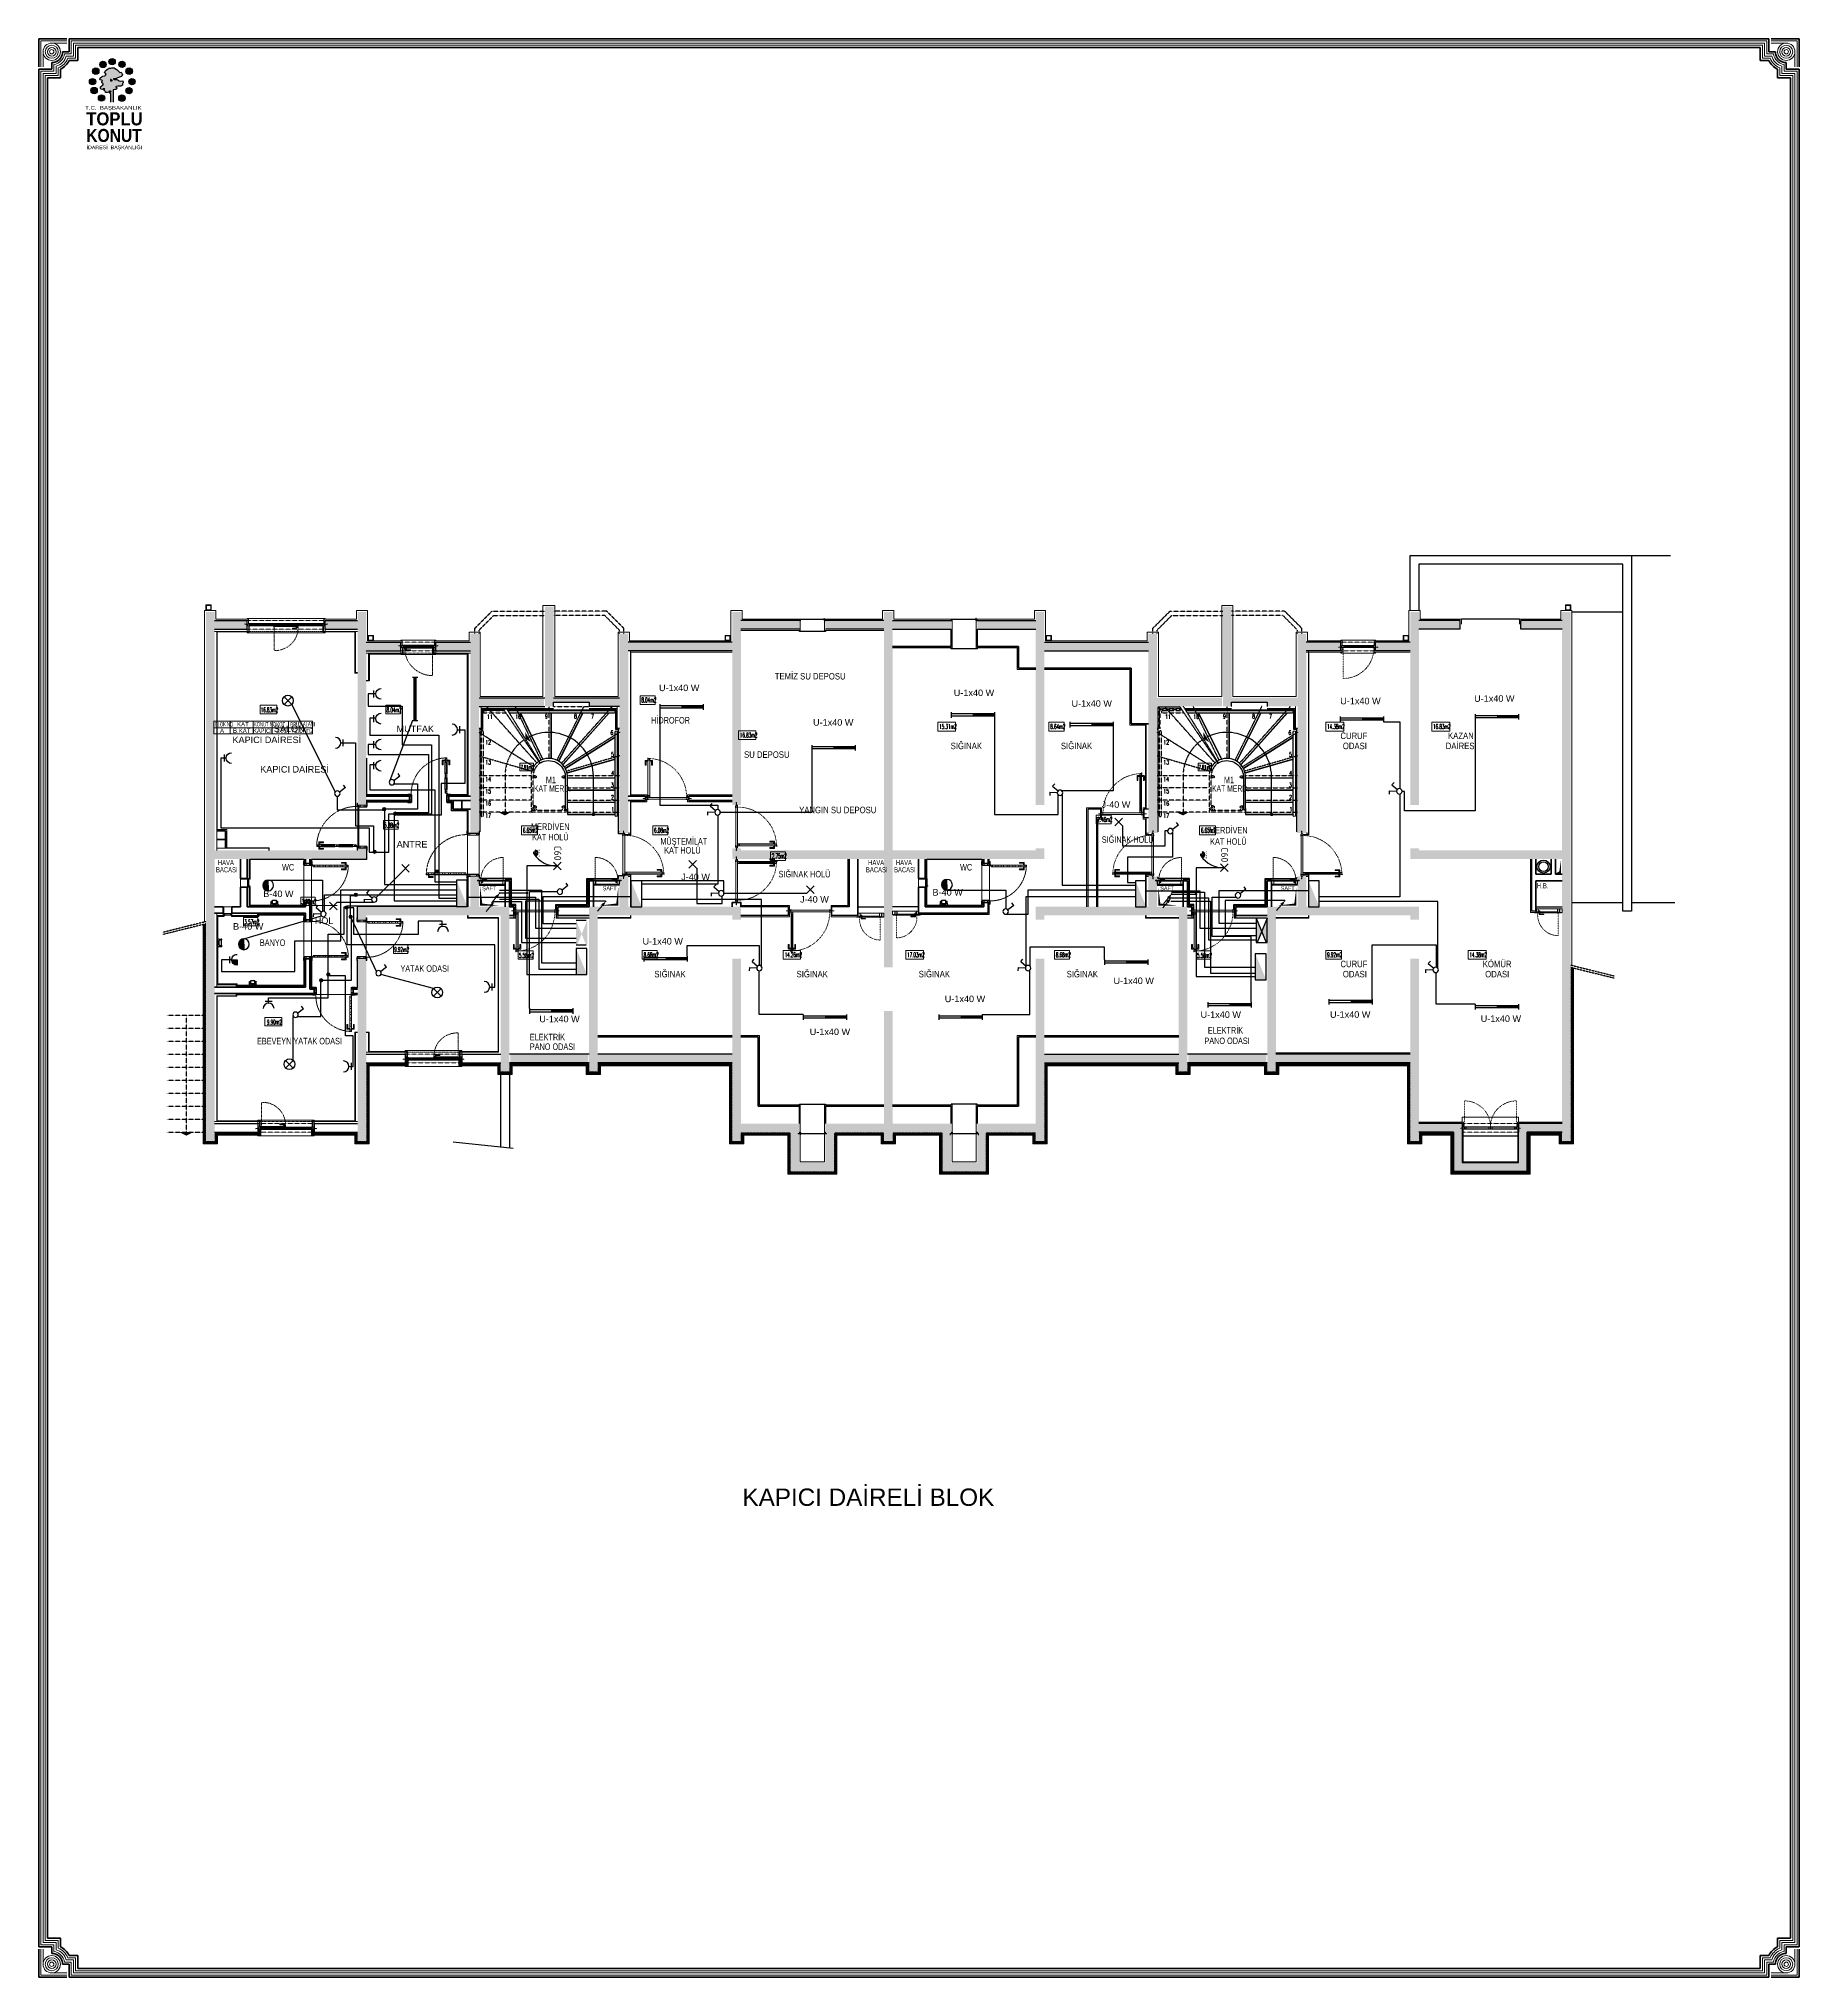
# Model space of a CAD drawing. Header units: millimetres. Extents: x -4402 to 30102, y 1696 to 6551.
# Drawn here: x 9373 to 13433, y 1696 to 6167 of the extents above; entities that cross this region are included whole.
import ezdxf
from ezdxf.enums import TextEntityAlignment as Align

# ---------------------------------------------------------------- set-up
doc = ezdxf.new("R2010")
doc.units = ezdxf.units.MM
for name, pattern in [('DASHDOT2', [0.5, 0.25, -0.125, 0, -0.125]), ('DOT', [0.25, 0, -0.25]), ('HIDDEN', [0.375, 0.25, -0.125]), ('HIDDEN2', [0.1875, 0.125, -0.0625])]:
    doc.linetypes.add(name, pattern=pattern)
for name, color, linetype, lineweight in [('ARMATUR', 1, 'Continuous', 20), ('B', 30, 'Continuous', 25), ('BETON', 6, 'Continuous', 50), ('C', 1, 'Continuous', 20), ('D', 4, 'Continuous', 35), ('DY', 6, 'Continuous', 13), ('GOR-020', 2, 'Continuous', 20), ('HA', 8, 'Continuous', 20), ('I', 3, 'Continuous', 18), ('KP', 1, 'Continuous', 20), ('M', 30, 'Continuous', 25), ('MH', 20, 'Continuous', 20), ('P', 1, 'Continuous', 20), ('S', 6, 'Continuous', 20), ('SORTI', 3, 'Continuous', 30), ('TF', 1, 'Continuous', 20), ('TKOR', 8, 'Continuous', 13), ('YA', 3, 'Continuous', 13), ('YT', 252, 'BATTING', 13), ('YYM', 20, 'Continuous', 18), ('YZ', 4, 'Continuous', 18)]:
    doc.layers.add(name, color=color, linetype=linetype, lineweight=lineweight)
for name, color, linetype in [('BOYA', 253, 'Continuous'), ('CEMAL AYAR  AYD. HAT', 6, 'Continuous'), ('DUVARS', 4, 'Continuous'), ('ELEKTRİK YAZI', 2, 'Continuous'), ('ELEKTRİKHATTI', 4, 'Continuous'), ('LİNYE', 4, 'Continuous'), ('PP', 2, 'Continuous'), ('SEMBOL', 1, 'Continuous'), ('TTOKI', 7, 'Continuous'), ('VTCONT', 1, 'Continuous'), ('YM', 7, 'Continuous'), ('ZAYIF AKIM HATTI', 6, 'ZAYIF_AKIM_HATTI')]:
    doc.layers.add(name, color=color, linetype=linetype)
doc.layers.get('TF').off()
doc.layers.get('YT').off()
doc.styles.add('1', font='arial.ttf', dxfattribs={"height": 18})
doc.styles.add('SIMPLEX', font='SIMPLEX.SHX', dxfattribs={"width": 0.65, "height": 10})
doc.styles.get("Standard").update_dxf_attribs({"font": 'arial.ttf'})
doc.styles.add('TOKII', font='', dxfattribs={"width": 0.75, "height": 5.5})
doc.styles.add('TXT', font='isocpeur.ttf')
doc.styles.add('YAZI', font='arial.ttf', dxfattribs={"height": 34})
doc.styles.get('TOKII').set_extended_font_data('Arial Black')
doc.linetypes.add('BATTING', pattern='A,0.0001,-0.1,[134,ltypeshp.shx,S=0.1,R=0,X=-0.1,Y=0],-0.2,[134,ltypeshp.shx,S=0.1,R=180,X=0.1,Y=0],-0.1', length=0.4001)
doc.linetypes.add('ZAYIF_AKIM_HATTI', pattern='A,12.7,-5.08,["Z",Standard,S=2.54,R=0,X=-2.54,Y=-1.27],-5.08', length=22.86)

# ---------------------------------------------------------------- blocks, each defined once
blk = doc.blocks.new('KW901')
at = {"layer": 'KP', "ltscale": 3}
for p, q in [((-85, 8), (-5, 8)), ((-5, -9.4), (-85, -9.4))]:
    blk.add_line(p, q, dxfattribs=at)
at = {"layer": 'KP'}
for p, q in [((-4, -11.5), (-2.7, -11.5)), ((-3.4, -9.7), (-3.4, -12.2)), ((-8.3, -87.5), (-8.3, -89.5)), ((-8.1, -86.8), (-8.1, -90.3)), ((-3.8, -86.8), (-3.8, -90.3)), ((-3.7, -87.5), (-3.7, -89.5))]:
    blk.add_line(p, q, dxfattribs=at)
at = {"layer": 'KP', "color": 1, "ltscale": 3}
for points in [[(-86.8, 8), (-86.8, 6.1, -0.414214), (-86.9, 6), (-87.6, 6, -0.414214), (-87.8, 6.1), (-87.8, 7.9, 0.414214), (-87.9, 8), (-94.1, 8, -0.453592), (-94.2, 8.1), (-94.1, 8.9, -0.375902), (-94, 9), (-86.9, 9, -0.414214), (-86.8, 8.9), (-86.8, 8)], [(-3.3, 8), (-3.3, 6.1, 0.414214), (-3.2, 6), (-2.4, 6, 0.414214), (-2.3, 6.1), (-2.3, 7.9, -0.414214), (-2.2, 8), (4.1, 8, 0.453592), (4.2, 8.1), (4.1, 8.9, 0.375902), (4, 9), (-3.2, 9, 0.414214), (-3.3, 8.9), (-3.3, 8)], [(-86.8, -10), (-86.8, -8.1, 0.414214), (-86.9, -8), (-87.6, -8, 0.414214), (-87.8, -8.1), (-87.8, -9.9, -0.414214), (-87.9, -10), (-94.1, -10, 0.453592), (-94.2, -10.1), (-94.1, -10.9, 0.375902), (-94, -11), (-86.9, -11, 0.414214), (-86.8, -10.9), (-86.8, -10)], [(-3.3, -10), (-3.3, -8.1, -0.414214), (-3.2, -8), (-2.4, -8, -0.414214), (-2.3, -8.1), (-2.3, -9.9, 0.414214), (-2.2, -10), (4.1, -10, -0.453592), (4.2, -10.1), (4.1, -10.9, -0.375902), (4, -11), (-3.2, -11, -0.414214), (-3.3, -10.9), (-3.3, -10)]]:
    blk.add_lwpolyline(points, format="xyb", dxfattribs=at)
at = {"layer": 'KP', "ltscale": 3}
for points in [[(-87.8, -9.6), (-87.8, -10), (-89.5, -10), (-89.5, 8), (-87.8, 8), (-87.8, 7.6)], [(-87.8, 7.6), (-89.1, 7.6), (-89.1, -4.8), (-85.4, -4.8), (-85.4, 7.6), (-85.9, 7.6), (-85.9, 7.6), (-86.1, 7.6), (-86.1, 7.6), (-86.7, 7.6), (-86.7, 5.6), (-87.8, 5.6), (-87.8, 7.6)], [(-87.8, -9.6), (-89.1, -9.6), (-89.1, 2.8), (-85.4, 2.8), (-85.4, -9.4), (-85.9, -9.4), (-85.9, -9.1), (-86.1, -9.1), (-86.1, -9.4), (-86.7, -9.4), (-86.7, -7.6), (-87.8, -7.6), (-87.8, -9.6)], [(-89.1, 2.8), (-89.1, -4.8), (-85.4, -4.8), (-85.4, 2.8)], [(-86.7, 7.6), (-86.7, 8), (-85, 8), (-85, -9.4), (-85.4, -9.4)], [(-3.3, 7.6), (-3.3, 8), (-5, 8), (-5, -9.4), (-4.6, -9.4)], [(-2.2, 7.6), (-0.9, 7.6), (-0.9, -4.8), (-4.6, -4.8), (-4.6, 7.6), (-4.1, 7.6), (-4.1, 7.6), (-3.9, 7.6), (-3.9, 7.6), (-3.3, 7.6), (-3.3, 5.6), (-2.2, 5.6), (-2.2, 7.6)], [(-2.2, -9.6), (-0.9, -9.6), (-0.9, 2.8), (-4.6, 2.8), (-4.6, -9.4), (-4.1, -9.4), (-4.1, -9.1), (-3.9, -9.1), (-3.9, -9.4), (-3.3, -9.4), (-3.3, -7.6), (-2.2, -7.6), (-2.2, -9.6)], [(-0.9, 2.8), (-0.9, -4.8), (-4.6, -4.8), (-4.6, 2.8)], [(-2.2, -9.6), (-2.2, -10), (-0.5, -10), (-0.5, 8), (-2.2, 8), (-2.2, 7.6)], [(-4.2, -11.6), (-5.2, -11.6), (-5.2, -13.3), (-7.7, -13.3), (-7.7, -16.6), (-4.2, -16.6), (-4.2, -11.6), (-5.2, -11.6)], [(-4.2, -94.5), (-5.2, -94.5), (-5.2, -92.9), (-7.7, -92.9), (-7.7, -89.5), (-4.2, -89.5), (-4.2, -94.5), (-5.2, -94.5)]]:
    blk.add_lwpolyline(points, dxfattribs=at)
for points in [[(-7.7, -92.9), (-7.8, -92.9, -0.414214), (-8, -92.7), (-8, -13.5, -0.414214), (-7.8, -13.3), (-7.7, -13.3)], [(-4.2, -94.5), (-4.1, -94.5, 0.414214), (-3.9, -94.3), (-3.9, -11.9, 0.414214), (-4.2, -11.6), (-4.2, -11.6)]]:
    blk.add_lwpolyline(points, format="xyb", close=True, dxfattribs=at)
for points in [[(-4.2, -24.1), (-4.2, -29.1), (-7.7, -29.1), (-7.7, -24.1)], [(-4.2, -36.6), (-4.2, -41.6), (-7.7, -41.6), (-7.7, -36.6)], [(-4.2, -50.1), (-4.2, -55.1), (-7.7, -55.1), (-7.7, -50.1)], [(-4.2, -63.6), (-4.2, -68.6), (-7.7, -68.6), (-7.7, -63.6)], [(-4.2, -77.1), (-4.2, -82.1), (-7.7, -82.1), (-7.7, -77.1)]]:
    blk.add_lwpolyline(points, close=True, dxfattribs=at)
at = {"layer": 'KP'}
for points in [[(-8.3, -87.5), (-12.3, -87.5, -0.414214), (-12.8, -87), (-12.8, -79, 0.414214), (-13.3, -78.5), (-14.3, -78.5, 0.410092), (-14.8, -79), (-14.8, -89, 0.414214), (-14.3, -89.5), (-8.3, -89.5)], [(-8, -90.7), (-8.1, -90.7, -0.414214), (-8.1, -90.7), (-8.1, -86.4, -0.414214), (-8.1, -86.3), (-8, -86.3)], [(-3.9, -90.7), (-3.9, -90.7, 0.414214), (-3.8, -90.7), (-3.8, -86.4, 0.414214), (-3.9, -86.3), (-3.9, -86.3)], [(-3.7, -87.5), (-0.2, -87.5, 0.414214), (0.3, -87), (0.3, -79, -0.414214), (0.8, -78.5), (1.8, -78.5, -0.410092), (2.3, -79), (2.3, -89, -0.414214), (1.8, -89.5), (-3.7, -89.5)]]:
    blk.add_lwpolyline(points, format="xyb", dxfattribs=at)
for points in [[(-8.3, -87.5), (-8.1, -87.2)], [(-3.7, -87.5), (-3.8, -87.2)], [(-8.3, -89.5), (-8.1, -89.8)], [(-3.7, -89.5), (-3.8, -89.8)]]:
    blk.add_lwpolyline(points, dxfattribs=at)
for radius in [0.5, 0.42]:
    blk.add_circle((-3.4, -11.5), radius, dxfattribs=at)
at = {"layer": 'KP', "color": 8, "linetype": 'HIDDEN', "ltscale": 0.5}
blk.add_arc((-3.4, -11.5), 83, 178.5373, 268.7443, dxfattribs=at)
blk = doc.blocks.new('KAGITLIK PL 1')
at = {"layer": 'ARMATUR', "linetype": 'Continuous'}
blk.add_line((2.1, 0), (-2.1, 0), dxfattribs=at)
at = {"layer": 'VTCONT'}
for p, q in [((-8.9, 0), (8.9, 0)), ((8.9, -0.2), (8.9, 0)), ((-8, -1.7), (-7.7, -7.9)), ((-6.7, -8.7), (-6.8, -8.7)), ((-5.4, -3.5), (-5.8, -7.9)), ((-5.8, -7.8), (-4.5, -7.8)), ((-5.7, -6.9), (-4.5, -6.9)), ((-4.6, -2.7), (4.5, -2.7)), ((-4.5, -3.8), (-4.5, -11)), ((-4.5, -3.8), (4.5, -3.8)), ((-4.5, -11), (4.5, -11)), ((4.5, -3.8), (4.5, -11)), ((4.5, -6.9), (5.7, -6.9)), ((4.5, -7.8), (5.7, -7.8)), ((5.4, -3.5), (5.7, -7.9)), ((6.6, -8.7), (6.8, -8.7)), ((8, -1.7), (7.7, -7.9))]:
    blk.add_line(p, q, dxfattribs=at)
for centre, start, end in [((-8.1, -0.2), 166.7807, 242.3329), ((-8.9, -1.8), 4.2364, 62.3329), ((-6.8, -7.8), 184.2364, 270), ((-6.7, -7.8), 270, 355.7636), ((-4.6, -3.6), 90, 175.7636), ((4.5, -3.6), 4.2364, 90), ((6.6, -7.8), 184.2364, 270), ((6.8, -7.8), 270, 355.7636), ((8.9, -1.8), 117.6671, 175.7636), ((8, -0.2), 297.6671, 0)]:
    blk.add_arc(centre, 0.895, start, end, dxfattribs=at)
blk = doc.blocks.new('KPO90-1')
at = {"layer": 'KP', "ltscale": 3}
blk.add_line((-5, -7.4), (-85, -7.4), dxfattribs=at)
at = {"layer": 'KP'}
for p, q in [((-4, -9.5), (-2.7, -9.5)), ((-3.4, -7.7), (-3.4, -10.2)), ((-8.3, -85.5), (-8.3, -87.5)), ((-8.1, -84.8), (-8.1, -88.3)), ((-3.8, -84.8), (-3.8, -88.3)), ((-3.7, -85.5), (-3.7, -87.5))]:
    blk.add_line(p, q, dxfattribs=at)
at = {"layer": 'KP', "color": 1, "ltscale": 3}
for points in [[(-86.8, 9), (-86.8, 7.1, -0.414214), (-86.8, 7), (-87.6, 7, -0.414214), (-87.8, 7.1), (-87.8, 8.9, 0.414214), (-87.8, 9), (-94.1, 9, -0.453592), (-94.2, 9.1), (-94.1, 9.9, -0.375902), (-94, 10), (-86.8, 10, -0.414214), (-86.8, 9.9), (-86.8, 9)], [(-3.3, 9), (-3.3, 7.1, 0.414214), (-3.2, 7), (-2.4, 7, 0.414214), (-2.3, 7.1), (-2.3, 8.9, -0.414214), (-2.2, 9), (4.1, 9, 0.453592), (4.2, 9.1), (4.1, 9.9, 0.375902), (4, 10), (-3.2, 10, 0.414214), (-3.3, 9.9), (-3.3, 9)], [(-86.8, -8), (-86.8, -6.1, 0.414214), (-86.8, -6), (-87.6, -6, 0.414214), (-87.8, -6.1), (-87.8, -7.9, -0.414214), (-87.8, -8), (-94.1, -8, 0.453592), (-94.2, -8.1), (-94.1, -8.9, 0.375902), (-94, -9), (-86.8, -9, 0.414214), (-86.8, -8.9), (-86.8, -8)], [(-3.3, -8), (-3.3, -6.1, -0.414214), (-3.2, -6), (-2.4, -6, -0.414214), (-2.3, -6.1), (-2.3, -7.9, 0.414214), (-2.2, -8), (4.1, -8, -0.453592), (4.2, -8.1), (4.1, -8.9, -0.375902), (4, -9), (-3.2, -9, -0.414214), (-3.3, -8.9), (-3.3, -8)]]:
    blk.add_lwpolyline(points, format="xyb", dxfattribs=at)
at = {"layer": 'KP', "ltscale": 3}
for points in [[(-87.8, -7.6), (-87.8, -8), (-89.5, -8), (-89.5, 9), (-87.8, 9), (-87.8, 8.6)], [(-87.8, 8.6), (-89.1, 8.6), (-89.1, -2.8), (-85.4, -2.8), (-85.4, 8.6), (-85.9, 8.6), (-85.9, 8.6), (-86.1, 8.6), (-86.1, 8.6), (-86.7, 8.6), (-86.7, 6.6), (-87.8, 6.6), (-87.8, 8.6)], [(-87.8, -7.6), (-89.1, -7.6), (-89.1, 3.8), (-85.4, 3.8), (-85.4, -7.4), (-85.9, -7.4), (-85.9, -7.1), (-86.1, -7.1), (-86.1, -7.4), (-86.7, -7.4), (-86.7, -5.6), (-87.8, -5.6), (-87.8, -7.6)], [(-89.1, 3.8), (-89.1, -2.8), (-85.4, -2.8), (-85.4, 3.8)], [(-86.7, 8.6), (-86.7, 9), (-85, 9), (-85, -7.4), (-85.4, -7.4)], [(-3.3, 8.6), (-3.3, 9), (-5, 9), (-5, -7.4), (-4.6, -7.4)], [(-2.2, 8.6), (-0.9, 8.6), (-0.9, -2.8), (-4.6, -2.8), (-4.6, 8.6), (-4.1, 8.6), (-4.1, 8.6), (-3.9, 8.6), (-3.9, 8.6), (-3.3, 8.6), (-3.3, 6.6), (-2.2, 6.6), (-2.2, 8.6)], [(-2.2, -7.6), (-0.9, -7.6), (-0.9, 3.8), (-4.6, 3.8), (-4.6, -7.4), (-4.1, -7.4), (-4.1, -7.1), (-3.9, -7.1), (-3.9, -7.4), (-3.3, -7.4), (-3.3, -5.6), (-2.2, -5.6), (-2.2, -7.6)], [(-0.9, 3.8), (-0.9, -2.8), (-4.6, -2.8), (-4.6, 3.8)], [(-2.2, -7.6), (-2.2, -8), (-0.5, -8), (-0.5, 9), (-2.2, 9), (-2.2, 8.6)], [(-4.2, -9.6), (-5.2, -9.6), (-5.2, -11.3), (-7.7, -11.3), (-7.7, -14.6), (-4.2, -14.6), (-4.2, -9.6), (-5.2, -9.6)], [(-4.2, -92.5), (-5.2, -92.5), (-5.2, -90.9), (-7.7, -90.9), (-7.7, -87.5), (-4.2, -87.5), (-4.2, -92.5), (-5.2, -92.5)]]:
    blk.add_lwpolyline(points, dxfattribs=at)
for points in [[(-7.7, -90.9), (-7.8, -90.9, -0.414214), (-8, -90.7), (-8, -11.5, -0.414214), (-7.8, -11.3), (-7.7, -11.3)], [(-4.2, -92.5), (-4.1, -92.5, 0.414214), (-3.9, -92.3), (-3.9, -9.9, 0.414214), (-4.2, -9.6), (-4.2, -9.6)]]:
    blk.add_lwpolyline(points, format="xyb", close=True, dxfattribs=at)
for points in [[(-4.2, -22.1), (-4.2, -27.1), (-7.7, -27.1), (-7.7, -22.1)], [(-4.2, -34.6), (-4.2, -39.6), (-7.7, -39.6), (-7.7, -34.6)], [(-4.2, -48.1), (-4.2, -53.1), (-7.7, -53.1), (-7.7, -48.1)], [(-4.2, -61.6), (-4.2, -66.6), (-7.7, -66.6), (-7.7, -61.6)], [(-4.2, -75.1), (-4.2, -80.1), (-7.7, -80.1), (-7.7, -75.1)]]:
    blk.add_lwpolyline(points, close=True, dxfattribs=at)
at = {"layer": 'KP'}
for points in [[(-8.3, -85.5), (-12.3, -85.5, -0.414214), (-12.8, -85), (-12.8, -77, 0.414214), (-13.3, -76.5), (-14.3, -76.5, 0.410092), (-14.8, -77), (-14.8, -87, 0.414214), (-14.3, -87.5), (-8.3, -87.5)], [(-8, -88.7), (-8.1, -88.7, -0.414214), (-8.1, -88.7), (-8.1, -84.4, -0.414214), (-8.1, -84.3), (-8, -84.3)], [(-3.9, -88.7), (-3.9, -88.7, 0.414214), (-3.8, -88.7), (-3.8, -84.4, 0.414214), (-3.9, -84.3), (-3.9, -84.3)], [(-3.7, -85.5), (-0.2, -85.5, 0.414214), (0.3, -85), (0.3, -77, -0.414214), (0.8, -76.5), (1.8, -76.5, -0.410092), (2.3, -77), (2.3, -87, -0.414214), (1.8, -87.5), (-3.7, -87.5)]]:
    blk.add_lwpolyline(points, format="xyb", dxfattribs=at)
for points in [[(-8.3, -85.5), (-8.1, -85.2)], [(-8.3, -87.5), (-8.1, -87.8)], [(-3.7, -85.5), (-3.8, -85.2)], [(-3.7, -87.5), (-3.8, -87.8)]]:
    blk.add_lwpolyline(points, dxfattribs=at)
for radius in [0.5, 0.42]:
    blk.add_circle((-3.4, -9.5), radius, dxfattribs=at)
at = {"layer": 'KP', "color": 8, "linetype": 'HIDDEN', "ltscale": 0.5}
blk.add_arc((-3.4, -9.5), 83, 178.5373, 268.7443, dxfattribs=at)
blk = doc.blocks.new('SK01')
at = {"layer": 'P', "color": 40, "linetype": 'DOT', "ltscale": 0.5}
blk.add_line((-1.7, 56), (-53.7, 56), dxfattribs=at)
at = {"layer": 'P'}
for p, q in [((-1.1, 4.2), (-1.1, 55.8)), ((-0.8, 55.9), (-1, 55.9)), ((-0.8, 55.9), (-0.8, 4.1)), ((-0.8, 55.9), (0.7, 55.9)), ((0.7, 55.9), (-0.8, 55.9)), ((0.7, 50.9), (-0.8, 50.9)), ((0.7, 55.9), (0.7, 4.1)), ((0.7, 55.9), (0.9, 55.9)), ((1, 4.2), (1, 55.8)), ((8, 55), (8, 5)), ((-4.8, 17.8), (-5, 7.6)), ((-4.8, 17.8), (-3.7, 17.8)), ((-4.5, 7.1), (-1.8, 7.1)), ((-3.7, 17.8), (-3.3, 8.6)), ((-3.3, 8.6), (-1.8, 8.6)), ((-0.8, 4.1), (-1, 4.1)), ((0.7, 9.1), (-0.8, 9.1)), ((0.7, 4.1), (-0.8, 4.1)), ((0.7, 4.1), (0.9, 4.1)), ((1.6, 8.3), (2.5, 8.3)), ((1.6, 7.4), (2.5, 7.4)), ((2.5, 8.4), (2.5, 7.3)), ((2.7, 8.6), (3.4, 8.6)), ((2.7, 7.1), (3.4, 7.1)), ((3.6, 8.4), (3.6, 7.3)), ((3.6, 8.3), (3.8, 8.3)), ((3.6, 7.4), (3.8, 7.4)), ((3.8, 8.3), (3.8, 7.4))]:
    blk.add_line(p, q, dxfattribs=at)
at = {"layer": 'P', "color": 1}
for points in [[(-0.8, 59.7), (-0.8, 56.2), (-1, 56.2, -0.414214), (-1.1, 56.3), (-1.1, 63.6, -0.414214), (-1, 63.7), (-0.8, 63.7)], [(-0.8, 0.3), (-0.8, 3.8), (-1, 3.8, 0.414214), (-1.1, 3.7), (-1.1, -3.6, 0.414214), (-1, -3.7), (-0.8, -3.7)]]:
    blk.add_lwpolyline(points, format="xyb", close=True, dxfattribs=at)
for points in [[(0, 56.2), (-0.8, 56.2), (-0.8, 63.7), (0, 63.7)], [(0, 59.2), (0, 56.2), (1.3, 56.2), (1.3, 55), (8, 55), (8, 59.2)], [(1.3, 56), (1.2, 56), (1, 55.8), (1, 55.4), (1.2, 55.2), (1.3, 55.2), (1.3, 55.5), (1.6, 55.5), (1.6, 55.7), (1.3, 55.7)], [(0, 3.8), (-0.8, 3.8), (-0.8, -3.7), (0, -3.7)], [(0, 0.8), (0, 3.8), (1.3, 3.8), (1.3, 5), (8, 5), (8, 0.8)], [(0, 0), (0, 0.8), (8, 0.8), (8, 0)], [(1.3, 4), (1.2, 4), (1, 4.2), (1, 4.6), (1.2, 4.8), (1.3, 4.8), (1.3, 4.5), (1.6, 4.5), (1.6, 4.3), (1.3, 4.3)]]:
    blk.add_lwpolyline(points, close=True, dxfattribs=at)
for points in [[(0, 59.2), (8, 59.2), (8, 60), (0, 60)], [(1.3, 55), (8, 55)]]:
    blk.add_lwpolyline(points, dxfattribs=at)
at = {"layer": 'P'}
for points in [[(8, 55), (8, 54.8, -0.414214), (7.9, 54.7), (1.4, 54.7, -0.414214), (1.3, 54.8), (1.3, 55)], [(-1.3, 8.9), (-1.6, 8.9, 0.414214), (-1.8, 8.7), (-1.8, 7, 0.414214), (-1.6, 6.8), (-1.3, 6.8)], [(-1.1, 9.9, 0.414214), (-1.3, 9.7), (-1.3, 6, 0.414214), (-1.1, 5.8)], [(1, 9.9, -0.414214), (1.2, 9.7), (1.2, 6, -0.414214), (1, 5.8)], [(1.2, 8.9), (1.4, 8.9, -0.414214), (1.6, 8.7), (1.6, 7, -0.414214), (1.4, 6.8), (1.2, 6.8)], [(8, 5), (8, 5.2, 0.414214), (7.9, 5.3), (1.4, 5.3, 0.414214), (1.3, 5.2), (1.3, 5)]]:
    blk.add_lwpolyline(points, format="xyb", dxfattribs=at)
for points in [[(1.8, 5.5), (1.8, 5.3), (4.3, 5.3), (4.3, 5.5)], [(2.8, 6.9), (2.8, 6), (3.3, 6), (3.3, 6.9), (3.8, 6.9), (3.8, 5.5), (2.3, 5.5), (2.3, 6.9)]]:
    blk.add_lwpolyline(points, close=True, dxfattribs=at)
for points in [[(2.9, 8.6), (2.9, 9), (3.2, 9), (3.2, 8.6)], [(3.2, 7.1), (3.2, 6.1), (2.9, 6.1), (2.9, 7.1)]]:
    blk.add_lwpolyline(points, dxfattribs=at)
at = {"layer": 'P', "color": 1}
blk.add_circle((-1.7, 56), 0.5, dxfattribs=at)
at = {"layer": 'P', "color": 40, "linetype": 'DOT', "ltscale": 0.5}
blk.add_arc((-1.7, 56), 52, 180, 270.7596, dxfattribs=at)
at = {"layer": 'P'}
for centre, radius, start, end in [((-1, 55.8), 0.1, 90, 180), ((0.9, 55.8), 0.1, 0, 90), ((-4.5, 7.6), 0.5, 180, 270), ((-1, 4.2), 0.1, 180, 270), ((0.9, 4.2), 0.1, 270, 0), ((2.7, 8.4), 0.2, 90, 180), ((2.7, 7.3), 0.2, 180, 270), ((3.4, 8.4), 0.2, 0, 90), ((3.4, 7.3), 0.2, 270, 0)]:
    blk.add_arc(centre, radius, start, end, dxfattribs=at)
blk = doc.blocks.new('P80-1')
at = {"layer": 'P'}
for points in [[(3.6, 2.5), (3, 2.6), (3, 2), (3.9, 2), (3.9, 2), (3.9, 2.1), (4, 2.1), (4, 2.1), (3.9, 2.1), (3.9, 2.2), (3.6, 2.2)], [(76.4, 2.5), (77, 2.6), (77, 2), (76.1, 2), (76.1, 2), (76.1, 2.1), (76, 2.1), (76, 2.1), (76.1, 2.1), (76.1, 2.2), (76.4, 2.2)], [(5.7, -2), (5, -2), (5, -2.6)], [(74.3, -2), (75, -2), (75, -2.6)]]:
    blk.add_hatch(color=253, dxfattribs=at).paths.add_polyline_path(points)
at = {"layer": 'P', "color": 8, "linetype": 'HIDDEN'}
for p, q in [((80, 10), (0, 10)), ((80, -10), (0, -10))]:
    blk.add_line(p, q, dxfattribs=at)
at = {"layer": 'P', "color": 8}
for p, q in [((3.6, 2.5), (3, 2.6)), ((10.9, 3.5), (69.1, 3.5)), ((76.4, 2.5), (77, 2.6)), ((13.3, -4.7), (10.1, -4.7)), ((12.6, -4.9), (10.6, -4.9))]:
    blk.add_line(p, q, dxfattribs=at)
at = {"layer": 'P'}
for p, q in [((14.6, -1.7), (14.9, 0.3)), ((14.9, -1.7), (14.6, 0.3)), ((15.7, 1.8), (64.3, 1.8)), ((65.4, -1.7), (65.1, 0.3)), ((65.1, -1.7), (65.4, 0.3)), ((5.7, -2), (5, -2.6)), ((64.8, -3.6), (15.2, -3.6)), ((74.3, -2), (75, -2.6))]:
    blk.add_line(p, q, dxfattribs=at)
at = {"layer": 'P', "color": 3}
for p, q in [((14.9, 0.2), (65.1, 0.2)), ((65.1, -0.1), (14.9, -0.1)), ((65.1, -1.3), (14.9, -1.3)), ((14.9, -1.6), (65.1, -1.6))]:
    blk.add_line(p, q, dxfattribs=at)
at = {"layer": 'P', "color": 40, "linetype": 'DOT', "ltscale": 0.5}
for p, q in [((80, -15), (0, -15)), ((72.3, -2.8), (72.3, -66.4))]:
    blk.add_line(p, q, dxfattribs=at)
at = {"layer": 'P', "color": 8}
for points in [[(0.5, 0.5), (-5.2, 1.7), (-5.2, 2.2), (1, 0.9), (1, -1), (0.5, -1)], [(79.5, 0.5), (85.2, 1.7), (85.2, 2.2), (79, 0.9), (79, -1), (79.5, -1)]]:
    blk.add_lwpolyline(points, close=True, dxfattribs=at)
at = {"layer": 'P', "color": 30}
for points in [[(0, 13), (0, 14.8), (0, 14.8), (80, 14.8), (80, 14.8), (80, 13)], [(0, -16.2), (0, -18.2), (0, -18.2), (80, -18.2), (80, -18.2), (80, -16.2)]]:
    blk.add_lwpolyline(points, dxfattribs=at)
at = {"layer": 'P', "color": 6}
for points in [[(1.2, 2), (4.8, 2, -0.414214), (5, 1.8), (5, -1.8, -0.414214), (4.8, -2), (1.2, -2, -0.414214), (1, -1.8), (1, 1.8, -0.414214)], [(78.8, 2), (75.2, 2, 0.414214), (75, 1.8), (75, -1.8, 0.414214), (75.2, -2), (78.8, -2, 0.414214), (79, -1.8), (79, 1.8, 0.414214)]]:
    blk.add_lwpolyline(points, format="xyb", close=True, dxfattribs=at)
for points in [[(1.1, 1.8), (4.8, 1.8), (4.8, -1.8), (1.1, -1.8)], [(78.9, 1.8), (75.1, 1.8), (75.1, -1.8), (78.9, -1.8)]]:
    blk.add_lwpolyline(points, close=True, dxfattribs=at)
at = {"layer": 'P'}
for points in [[(9.5, -2), (9.5, -1.8), (9.2, -1.8), (9.2, 0.5), (9.5, 0.5), (9.5, 0.3), (9.6, 0.3), (9.6, 0.8), (9.2, 0.8), (9.2, 1.9, -1.225358), (9.5, 2.1), (10.3, 2.1), (10.5, 2.1), (10.5, 2.3), (10.3, 2.3), (10.3, 2.7), (10.8, 2.7), (10.9, 2.3), (10.8, 2.3), (10.8, 2.1), (11.2, 2.1), (10.9, 3.5), (3.6, 3.5), (3.6, 2.2), (4, 2.2), (4, 2.3), (4, 2.3), (4, 2.5), (4.4, 2.5), (4.4, 2.3), (4.3, 2.3), (4.3, 2.2), (4.7, 2.2), (5.5, 2.2), (5.5, 1.8), (5.9, 1.8), (5.9, 1.6), (6.2, 1.6), (6.2, 1.8), (6.8, 1.8), (6.8, 1.1), (6.9, 1.1), (6.9, 0.9), (6.8, 0.9), (6.8, 0.2), (6.2, 0.2), (6.2, 0.4), (5.9, 0.4), (5.9, 0.2), (5.3, 0.2), (5.3, -1.1), (5.1, -1.1), (5.1, -1.3), (5.3, -1.3), (5.3, -1.7), (5, -1.7), (5, -2)], [(7.1, -0.1), (7.1, 0.7), (7.3, 0.7), (7.3, 0.9), (7.1, 0.9), (7.1, 1.1), (7.3, 1.1), (7.3, 1.3), (7.1, 1.3), (7.1, 2.5), (7.5, 2.5), (7.5, 2.4), (7.7, 2.4), (7.7, 2.5), (8.4, 2.5), (8.4, 2.4), (8.5, 2.4), (8.5, 2.5), (8.9, 2.5), (8.9, 2), (8.7, 2), (8.7, 1.8), (8.9, 1.8), (8.9, 0.2), (8.7, 0.2), (8.7, 0), (8.9, 0), (8.9, -0.3, 0.196178), (8.9, -0.6), (8.5, -0.6), (8.5, -0.5), (8.4, -0.5), (8.4, -0.6), (6.6, -0.6), (6.6, -0.5), (6.4, -0.5), (6.4, -0.6), (5.6, -0.6), (5.6, -0.1)], [(15.7, 1.8), (16, 0.5), (15.6, 0.5), (15.6, 0.6), (15.7, 0.6), (15.6, 1), (15.1, 1), (15.1, 0.6), (15.3, 0.6), (15.3, 0.5), (15.1, 0.5), (14.3, 0.5, 1.225358), (14, 0.2), (14, -0.9), (14.4, -0.9), (14.4, -1.4), (14.3, -1.4), (14.3, -1.2), (14, -1.2), (14, -3.5), (14.3, -3.4), (14.3, -3.7), (8.4, -3.7), (8.4, -2.4), (8.8, -2.4), (8.8, -2.5), (8.7, -2.5), (8.7, -2.7), (9.2, -2.7), (9.2, -2.5), (9.1, -2.5), (9.1, -2.4), (9.5, -2.4), (10.3, -2.4), (10.3, -2), (10.7, -2), (10.7, -1.8), (11, -1.8), (11, -2), (11.6, -2), (11.6, -1.3), (11.7, -1.3), (11.7, -1), (11.6, -1), (11.6, -0.4), (11, -0.4), (11, -0.6), (10.7, -0.6), (10.7, -0.4), (10.3, -0.4), (10.3, 0.9), (10.1, 0.9), (10.1, 1.1), (10.3, 1.1), (10.3, 1.5), (10, 1.5), (10, 1.8)], [(11.9, -0.1), (11.9, -0.9), (12.1, -0.9), (12.1, -1), (11.9, -1), (11.9, -1.3), (12.1, -1.3), (12.1, -1.5), (11.9, -1.5), (11.9, -2.7), (12.3, -2.7), (12.3, -2.5), (12.5, -2.5), (12.5, -2.7), (13.2, -2.7), (13.2, -2.5), (13.3, -2.5), (13.3, -2.7), (13.7, -2.7), (13.7, -2.2), (13.5, -2.2), (13.5, -2), (13.7, -2), (13.7, -0.4), (13.5, -0.4), (13.5, -0.2), (13.7, -0.2), (13.7, 0.1, -0.196178), (13.7, 0.5), (13.3, 0.5), (13.3, 0.3), (13.2, 0.3), (13.2, 0.5), (11.4, 0.5), (11.4, 0.3), (11.2, 0.3), (11.2, 0.5), (10.6, 0.5), (10.6, -0.1)], [(13.8, 0.7, -0.412978), (14.4, 0.8), (14.9, 0.8), (14.9, 1.1), (15.6, 1.1), (15.5, 1.5), (13.3, 1.5)], [(64.3, 1.8), (64, 0.5), (64.4, 0.5), (64.4, 0.6), (64.3, 0.6), (64.4, 1), (64.9, 1), (64.9, 0.6), (64.7, 0.6), (64.7, 0.5), (64.9, 0.5), (65.7, 0.5, -1.225358), (66, 0.2), (66, -0.9), (65.6, -0.9), (65.6, -1.4), (65.7, -1.4), (65.7, -1.2), (66, -1.2), (66, -3.5), (65.7, -3.4), (65.7, -3.7), (71.6, -3.7), (71.6, -2.4), (71.2, -2.4), (71.2, -2.5), (71.3, -2.5), (71.3, -2.7), (70.8, -2.7), (70.8, -2.5), (70.9, -2.5), (70.9, -2.4), (70.5, -2.4), (69.7, -2.4), (69.7, -2), (69.3, -2), (69.3, -1.8), (69, -1.8), (69, -2), (68.4, -2), (68.4, -1.3), (68.3, -1.3), (68.3, -1), (68.4, -1), (68.4, -0.4), (69, -0.4), (69, -0.6), (69.3, -0.6), (69.3, -0.4), (69.7, -0.4), (69.7, 0.9), (69.9, 0.9), (69.9, 1.1), (69.7, 1.1), (69.7, 1.5), (70, 1.5), (70, 1.8)], [(66.2, 0.7, 0.412978), (65.6, 0.8), (65.1, 0.8), (65.1, 1.1), (64.4, 1.1), (64.5, 1.5), (66.7, 1.5)], [(68.1, -0.1), (68.1, -0.9), (67.9, -0.9), (67.9, -1), (68.1, -1), (68.1, -1.3), (67.9, -1.3), (67.9, -1.5), (68.1, -1.5), (68.1, -2.7), (67.7, -2.7), (67.7, -2.5), (67.5, -2.5), (67.5, -2.7), (66.8, -2.7), (66.8, -2.5), (66.7, -2.5), (66.7, -2.7), (66.3, -2.7), (66.3, -2.2), (66.5, -2.2), (66.5, -2), (66.3, -2), (66.3, -0.4), (66.5, -0.4), (66.5, -0.2), (66.3, -0.2), (66.3, 0.1, 0.196178), (66.3, 0.5), (66.7, 0.5), (66.7, 0.3), (66.8, 0.3), (66.8, 0.5), (68.6, 0.5), (68.6, 0.3), (68.8, 0.3), (68.8, 0.5), (69.4, 0.5), (69.4, -0.1)], [(70.5, -2), (70.5, -1.8), (70.8, -1.8), (70.8, 0.5), (70.5, 0.5), (70.5, 0.3), (70.4, 0.3), (70.4, 0.8), (70.8, 0.8), (70.8, 1.9, 1.225358), (70.5, 2.1), (69.7, 2.1), (69.5, 2.1), (69.5, 2.3), (69.7, 2.3), (69.7, 2.7), (69.2, 2.7), (69.1, 2.3), (69.2, 2.3), (69.2, 2.1), (68.8, 2.1), (69.1, 3.5), (76.4, 3.5), (76.4, 2.2), (76, 2.2), (76, 2.3), (76, 2.3), (76, 2.5), (75.6, 2.5), (75.6, 2.3), (75.7, 2.3), (75.7, 2.2), (75.3, 2.2), (74.5, 2.2), (74.5, 1.8), (74.1, 1.8), (74.1, 1.6), (73.8, 1.6), (73.8, 1.8), (73.2, 1.8), (73.2, 1.1), (73.1, 1.1), (73.1, 0.9), (73.2, 0.9), (73.2, 0.2), (73.8, 0.2), (73.8, 0.4), (74.1, 0.4), (74.1, 0.2), (74.7, 0.2), (74.7, -1.1), (74.9, -1.1), (74.9, -1.3), (74.7, -1.3), (74.7, -1.7), (75, -1.7), (75, -2)], [(72.9, -0.1), (72.9, 0.7), (72.7, 0.7), (72.7, 0.9), (72.9, 0.9), (72.9, 1.1), (72.7, 1.1), (72.7, 1.3), (72.9, 1.3), (72.9, 2.5), (72.5, 2.5), (72.5, 2.4), (72.3, 2.4), (72.3, 2.5), (71.6, 2.5), (71.6, 2.4), (71.5, 2.4), (71.5, 2.5), (71.1, 2.5), (71.1, 2), (71.3, 2), (71.3, 1.8), (71.1, 1.8), (71.1, 0.2), (71.3, 0.2), (71.3, 0), (71.1, 0), (71.1, -0.3, -0.196178), (71.1, -0.6), (71.5, -0.6), (71.5, -0.5), (71.6, -0.5), (71.6, -0.6), (73.4, -0.6), (73.4, -0.5), (73.6, -0.5), (73.6, -0.6), (74.4, -0.6), (74.4, -0.1)], [(9, -2.3), (9.5, -2.3), (9.5, -2.4), (9.1, -2.4), (9.1, -2.4), (9.1, -2.5), (9.2, -2.5), (9.2, -2.5), (9.1, -2.7), (8.9, -2.7), (8.8, -2.5), (8.8, -2.5), (8.9, -2.5), (8.9, -2.4), (8.7, -2.4), (8.7, -2.3), (8.8, -2.3), (8.8, -2.3), (8.7, -2.3), (8.7, -2.1, -0.414214), (8.9, -2), (9.3, -2, -0.414214), (9.5, -2.1), (8.9, -2.1), (8.9, -2.1, 0.316768)], [(71, -2.3), (70.5, -2.3), (70.5, -2.4), (70.9, -2.4), (70.9, -2.4), (70.9, -2.5), (70.8, -2.5), (70.8, -2.5), (70.9, -2.7), (71.1, -2.7), (71.2, -2.5), (71.2, -2.5), (71.1, -2.5), (71.1, -2.4), (71.3, -2.4), (71.3, -2.3), (71.2, -2.3), (71.2, -2.3), (71.3, -2.3), (71.3, -2.1, 0.414214), (71.1, -2), (70.7, -2, 0.414214), (70.5, -2.1), (71.1, -2.1), (71.1, -2.1, -0.316768)]]:
    blk.add_lwpolyline(points, format="xyb", close=True, dxfattribs=at)
for points in [[(4.3, 2.5), (4.4, 2.4), (4.4, 2.4), (4.3, 2.4), (4.3, 2.2), (4.3, 2.2), (4.7, 2.2), (4.7, 2), (3.9, 2), (3.9, 2.1), (4, 2.1), (4, 2.1), (3.9, 2.1), (3.9, 2.2), (4.1, 2.2), (4.1, 2.4), (4, 2.4), (4, 2.4), (4.1, 2.5)], [(5.9, 2.5), (5.3, 2.5), (5.3, 2.7), (5.1, 2.7), (5.1, 2.5), (4.6, 2.5), (4.6, 2.7), (4, 2.7), (4, 3.2), (4.5, 3.2), (4.5, 3), (4.7, 3), (4.7, 3.2), (5.1, 3.2), (5.1, 3), (5.3, 3), (5.3, 3.2), (5.9, 3.2)], [(8.7, -0.4), (8.7, 2.3), (7.2, 2.3), (7.2, 1.4), (7.3, 1.4), (7.3, 2.1), (8.6, 2.1), (8.6, -0.3), (5.9, -0.3), (5.9, -0.4)], [(6, 2.1), (6, 3.2), (7, 3.2), (7, 2.1)], [(6.2, 2.3), (6.2, 3), (6.8, 3), (6.8, 2.3)], [(7.1, 2.7), (7.1, 3.2), (8.9, 3.2), (8.9, 2.7)], [(11.6, 2), (12, 2), (12.2, 1.8), (11.5, 1.8), (11.3, 2), (10.3, 2), (10.3, 2.1), (10.5, 2.1), (10.5, 2.1), (10.5, 2.3), (10.3, 2.3), (10.3, 2.4), (10.5, 2.5), (10.7, 2.5), (10.9, 2.4), (10.9, 2.3), (10.8, 2.3), (10.8, 2.1), (11.2, 2.1), (11.1, 2.8)], [(13.5, 0.7), (13, 1.5), (10.6, 1.5), (10.6, 0.7)], [(13.5, 0.2), (13.5, -2.5), (12, -2.5), (12, -1.6), (12.1, -1.6), (12.1, -2.3), (13.4, -2.3), (13.4, 0.1), (10.7, 0.1), (10.7, 0.2)], [(14.6, 0.1), (14.6, -1.4), (14.4, -1.4), (14.4, -0.9), (14, -0.9), (14, -0.7), (14.4, -0.7), (14.4, -0.1), (14, -0.1), (14, 0.1)], [(14.9, 0.3), (14.9, -1.7), (14.6, -1.7), (14.6, 0.3)], [(16, 0.5), (15.9, 1.1), (16.4, 0.4), (16.7, 0.3), (17, 0.2), (16.3, 0.2), (16.1, 0.4), (15.8, 0.4), (15.9, 0.3), (16.1, 0.3), (16.2, 0.2), (15.7, 0.2), (15.5, 0.4), (15.2, 0.4), (15.3, 0.3), (15.5, 0.3), (15.6, 0.2), (15.3, 0.2), (15.1, 0.4), (15.1, 0.5), (15.3, 0.5), (15.3, 0.5), (15.3, 0.6), (15.1, 0.6), (15.1, 0.7), (15.3, 0.9), (15.4, 0.9), (15.6, 0.7), (15.6, 0.6), (15.5, 0.6), (15.5, 0.5)], [(64, 0.5), (64.1, 1.1), (63.6, 0.4), (63.3, 0.3), (63, 0.2), (63.7, 0.2), (63.9, 0.4), (64.2, 0.4), (64.1, 0.3), (63.9, 0.3), (63.8, 0.2), (64.3, 0.2), (64.5, 0.4), (64.8, 0.4), (64.7, 0.3), (64.5, 0.3), (64.4, 0.2), (64.7, 0.2), (64.9, 0.4), (64.9, 0.5), (64.7, 0.5), (64.7, 0.5), (64.7, 0.6), (64.9, 0.6), (64.9, 0.7), (64.7, 0.9), (64.6, 0.9), (64.4, 0.7), (64.4, 0.6), (64.5, 0.6), (64.5, 0.5)], [(65.1, 0.3), (65.1, -1.7), (65.4, -1.7), (65.4, 0.3)], [(65.4, 0.1), (65.4, -1.4), (65.6, -1.4), (65.6, -0.9), (66, -0.9), (66, -0.7), (65.6, -0.7), (65.6, -0.1), (66, -0.1), (66, 0.1)], [(66.5, 0.7), (67, 1.5), (69.4, 1.5), (69.4, 0.7)], [(66.5, 0.2), (66.5, -2.5), (68, -2.5), (68, -1.6), (67.9, -1.6), (67.9, -2.3), (66.6, -2.3), (66.6, 0.1), (69.3, 0.1), (69.3, 0.2)], [(68.4, 2), (68, 2), (67.8, 1.8), (68.5, 1.8), (68.7, 2), (69.7, 2), (69.7, 2.1), (69.5, 2.1), (69.5, 2.1), (69.5, 2.3), (69.7, 2.3), (69.7, 2.4), (69.5, 2.5), (69.3, 2.5), (69.1, 2.4), (69.1, 2.3), (69.2, 2.3), (69.2, 2.1), (68.8, 2.1), (68.9, 2.8)], [(72.9, 2.7), (72.9, 3.2), (71.1, 3.2), (71.1, 2.7)], [(71.3, -0.4), (71.3, 2.3), (72.8, 2.3), (72.8, 1.4), (72.7, 1.4), (72.7, 2.1), (71.4, 2.1), (71.4, -0.3), (74.1, -0.3), (74.1, -0.4)], [(74, 2.1), (74, 3.2), (73, 3.2), (73, 2.1)], [(73.8, 2.3), (73.8, 3), (73.2, 3), (73.2, 2.3)], [(74.1, 2.5), (74.7, 2.5), (74.7, 2.7), (74.9, 2.7), (74.9, 2.5), (75.4, 2.5), (75.4, 2.7), (76, 2.7), (76, 3.2), (75.5, 3.2), (75.5, 3), (75.3, 3), (75.3, 3.2), (74.9, 3.2), (74.9, 3), (74.7, 3), (74.7, 3.2), (74.1, 3.2)], [(75.7, 2.5), (75.6, 2.4), (75.6, 2.4), (75.7, 2.4), (75.7, 2.2), (75.7, 2.2), (75.3, 2.2), (75.3, 2), (76.1, 2), (76.1, 2.1), (76, 2.1), (76, 2.1), (76.1, 2.1), (76.1, 2.2), (75.9, 2.2), (75.9, 2.4), (76, 2.4), (76, 2.4), (75.9, 2.5)], [(8.7, -0.9), (8.7, -1.7), (5.6, -1.7), (5.6, -0.9)], [(10.7, -2.7), (10.1, -2.7), (10.1, -2.9), (9.9, -2.9), (9.9, -2.7), (9.4, -2.7), (9.4, -2.8), (8.7, -2.8), (8.7, -3.4), (9.3, -3.4), (9.3, -3.2), (9.5, -3.2), (9.5, -3.4), (9.9, -3.4), (9.9, -3.2), (10.1, -3.2), (10.1, -3.4), (10.7, -3.4)], [(10.8, -2.3), (10.8, -3.4), (11.8, -3.4), (11.8, -2.3)], [(11.7, -2.3), (11.7, -3.3), (10.9, -3.3), (10.9, -2.3)], [(11, -2.5), (11, -3.2), (11.6, -3.2), (11.6, -2.5)], [(11.9, -2.9), (11.9, -3.4), (13.7, -3.4), (13.7, -2.9)], [(15.3, -1.9), (15.3, -2.1), (15.1, -2.1), (15.1, -2.4), (15.6, -2.4), (15.8, -2.1), (15.6, -2.1), (15.6, -1.9), (16, -1.9), (15.2, -3.6), (14.4, -3.6), (14.4, -3.3), (14.1, -3.4), (14.1, -1.2), (14.2, -1.2), (14.2, -1.9)], [(14.2, -2.1), (14.2, -3.2), (14.5, -3.2), (14.5, -3.5), (15.2, -3.5), (15.6, -2.5), (14.9, -2.5), (14.9, -2.1)], [(16, -1.9), (15.7, -2.5), (16.4, -1.8), (16.7, -1.8), (17, -1.6), (16.3, -1.6), (16.1, -1.8), (15.8, -1.8), (15.9, -1.7), (16.1, -1.7), (16.2, -1.6), (15.7, -1.6), (15.5, -1.8), (15.2, -1.8), (15.3, -1.7), (15.5, -1.7), (15.6, -1.6), (15.3, -1.6), (15.1, -1.8), (15.1, -1.9), (15.3, -1.9), (15.3, -1.9), (15.3, -2.1), (15.1, -2.1), (15.1, -2.1), (15.3, -2.3), (15.4, -2.3), (15.6, -2.1), (15.6, -2.1), (15.5, -2.1), (15.5, -1.9)], [(16, -0.1), (16, -1.3), (15.5, -1.3), (15.3, -1), (15.3, -0.4), (15.5, -0.1)], [(64, -1.9), (64.3, -2.5), (63.6, -1.8), (63.3, -1.8), (63, -1.6), (63.7, -1.6), (63.9, -1.8), (64.2, -1.8), (64.1, -1.7), (63.9, -1.7), (63.8, -1.6), (64.3, -1.6), (64.5, -1.8), (64.8, -1.8), (64.7, -1.7), (64.5, -1.7), (64.4, -1.6), (64.7, -1.6), (64.9, -1.8), (64.9, -1.9), (64.7, -1.9), (64.7, -1.9), (64.7, -2.1), (64.9, -2.1), (64.9, -2.1), (64.7, -2.3), (64.6, -2.3), (64.4, -2.1), (64.4, -2.1), (64.5, -2.1), (64.5, -1.9)], [(64, -0.1), (64, -1.3), (64.5, -1.3), (64.7, -1), (64.7, -0.4), (64.5, -0.1)], [(64.7, -1.9), (64.7, -2.1), (64.9, -2.1), (64.9, -2.4), (64.4, -2.4), (64.2, -2.1), (64.4, -2.1), (64.4, -1.9), (64, -1.9), (64.8, -3.6), (65.6, -3.6), (65.6, -3.3), (65.9, -3.4), (65.9, -1.2), (65.8, -1.2), (65.8, -1.9)], [(65.8, -2.1), (65.8, -3.2), (65.5, -3.2), (65.5, -3.5), (64.8, -3.5), (64.4, -2.5), (65.1, -2.5), (65.1, -2.1)], [(68.1, -2.9), (68.1, -3.4), (66.3, -3.4), (66.3, -2.9)], [(69.2, -2.3), (69.2, -3.4), (68.2, -3.4), (68.2, -2.3)], [(68.3, -2.3), (68.3, -3.3), (69.1, -3.3), (69.1, -2.3)], [(69, -2.5), (69, -3.2), (68.4, -3.2), (68.4, -2.5)], [(69.3, -2.7), (69.9, -2.7), (69.9, -2.9), (70.1, -2.9), (70.1, -2.7), (70.6, -2.7), (70.6, -2.8), (71.3, -2.8), (71.3, -3.4), (70.7, -3.4), (70.7, -3.2), (70.5, -3.2), (70.5, -3.4), (70.1, -3.4), (70.1, -3.2), (69.9, -3.2), (69.9, -3.4), (69.3, -3.4)], [(71.3, -0.9), (71.3, -1.7), (74.4, -1.7), (74.4, -0.9)]]:
    blk.add_lwpolyline(points, close=True, dxfattribs=at)
at = {"layer": 'P', "color": 8}
for points in [[(71.7, -2.4), (70.2, -2.4), (70.1, -2), (70.1, 0), (70.4, 0.3), (70.5, 0.3), (70.5, 0.5), (70.6, 0.5), (70.7, 0.3), (70.7, 0), (70.5, 0), (70.5, -0.2), (70.4, -0.2), (70.4, -2), (72.3, -2)], [(10.6, -4.9), (10.3, -4.7)], [(12.6, -4.9), (12.9, -4.7)]]:
    blk.add_lwpolyline(points, dxfattribs=at)
for points in [[(9.7, -3.7), (9.7, -3.7, 0.027863), (9.7, -4.7), (13.4, -4.7, 0.027863), (13.5, -3.7), (13.5, -3.7)], [(12.6, -4.9), (12.6, -6.4, 0.414214), (13.1, -6.9), (21.1, -7.3, -0.414214), (21.6, -7.8), (21.6, -8.4, -0.497861), (21.1, -8.7), (12.6, -8.9, -0.413921), (10.6, -6.9), (10.6, -4.9)]]:
    blk.add_lwpolyline(points, format="xyb", dxfattribs=at)
at = {"layer": 'P', "color": 40, "linetype": 'DOT', "ltscale": 0.5}
blk.add_arc((72.3, -2.8), 63.9, 180.8052, 270, dxfattribs=at)
at = {"layer": 'P', "color": 8}
for centre, radius, start, end in [((72.3, -2.8), 0.753, 147.7291, 92.7861), ((72.3, -2.7), 0.55, 132.2379, 111.7899), ((72, -2.3), 0.098, 26.9019, 217.1259)]:
    blk.add_arc(centre, radius, start, end, dxfattribs=at)
blk = doc.blocks.new('P3')
at = {"layer": 'P'}
for p, q in [((-9.6, 3.2), (-9.9, 1.2)), ((-9.9, 3.2), (-9.6, 1.2))]:
    blk.add_line(p, q, dxfattribs=at)
for points in [[(-11, 3.5), (-10.7, 4.1), (-11.4, 3.3), (-11.7, 3.3), (-12, 3.1), (-11.3, 3.1), (-11.1, 3.3), (-10.8, 3.3), (-10.9, 3.2), (-11.1, 3.2), (-11.2, 3.1), (-10.7, 3.1), (-10.5, 3.3), (-10.2, 3.3), (-10.3, 3.2), (-10.5, 3.2), (-10.6, 3.1), (-10.3, 3.1), (-10.1, 3.3), (-10.1, 3.5), (-10.3, 3.5), (-10.3, 3.5), (-10.3, 3.6), (-10.1, 3.6), (-10.1, 3.6), (-10.3, 3.9), (-10.4, 3.9), (-10.6, 3.6), (-10.6, 3.6), (-10.5, 3.6), (-10.5, 3.5)], [(-11, 1), (-10.9, 0.4), (-11.4, 1.2), (-11.7, 1.2), (-12, 1.3), (-11.3, 1.3), (-11.1, 1.2), (-10.8, 1.2), (-10.9, 1.2), (-11.1, 1.2), (-11.2, 1.3), (-10.7, 1.3), (-10.5, 1.2), (-10.2, 1.2), (-10.3, 1.2), (-10.5, 1.2), (-10.6, 1.3), (-10.3, 1.3), (-10.1, 1.2), (-10.1, 1), (-10.3, 1), (-10.3, 1), (-10.3, 0.9), (-10.1, 0.9), (-10.1, 0.9), (-10.3, 0.6), (-10.4, 0.6), (-10.6, 0.9), (-10.6, 0.9), (-10.5, 0.9), (-10.5, 1)], [(-10.3, 3.5), (-10.3, 3.6), (-10.1, 3.6), (-10.1, 3.9), (-10.6, 3.9), (-10.8, 3.6), (-10.6, 3.6), (-10.6, 3.5), (-11, 3.5), (-10.2, 5.1), (-9.4, 5.1), (-9.4, 4.9), (-9.1, 4.9), (-9.1, 2.8), (-9.2, 2.8), (-9.2, 3.5)], [(-11, 1.6), (-11, 2.8), (-10.5, 2.8), (-10.3, 2.6), (-10.3, 1.9), (-10.5, 1.6)], [(-9.2, 3.6), (-9.2, 4.7), (-9.5, 4.7), (-9.5, 5), (-10.2, 5), (-10.6, 4.1), (-9.9, 4.1), (-9.9, 3.6)], [(-9.9, 1.2), (-9.9, 3.2), (-9.6, 3.2), (-9.6, 1.2)], [(-9.6, 1.5), (-9.6, 2.9), (-9.4, 2.9), (-9.4, 2.4), (-9, 2.4), (-9, 2.2), (-9.4, 2.2), (-9.4, 1.6), (-9, 1.6), (-9, 1.5)], [(-6.9, 4.4), (-6.9, 4.9), (-8.7, 4.9), (-8.7, 4.4)], [(-8.5, 1.3), (-8.5, 4), (-7, 4), (-7, 3.1), (-7.1, 3.1), (-7.1, 3.9), (-8.4, 3.9), (-8.4, 1.5), (-5.7, 1.5), (-5.7, 1.3)], [(-8.5, 0.9), (-8, 0), (-5.6, 0), (-5.6, 0.9)], [(-5.8, 3.8), (-5.8, 4.9), (-6.8, 4.9), (-6.8, 3.8)], [(-6.7, 3.9), (-6.7, 4.8), (-5.9, 4.8), (-5.9, 3.9)], [(-6, 4), (-6, 4.7), (-6.6, 4.7), (-6.6, 4)], [(-5.7, 4.2), (-5.1, 4.2), (-5.1, 4.4), (-4.9, 4.4), (-4.9, 4.2), (-4.4, 4.2), (-4.4, 4.3), (-3.7, 4.3), (-3.7, 4.9), (-4.3, 4.9), (-4.3, 4.7), (-4.5, 4.7), (-4.5, 4.9), (-4.9, 4.9), (-4.9, 4.7), (-5.1, 4.7), (-5.1, 4.9), (-5.7, 4.9)]]:
    blk.add_lwpolyline(points, close=True, dxfattribs=at)
for points in [[(-10.7, -0.3), (-11, 1), (-10.6, 1), (-10.6, 0.9), (-10.7, 0.9), (-10.6, 0.5), (-10.1, 0.5), (-10.1, 0.9), (-10.3, 0.9), (-10.3, 1), (-10.1, 1), (-9.3, 1, 1.225358), (-9, 1.3), (-9, 2.4), (-9.4, 2.4), (-9.4, 2.9), (-9.3, 2.9), (-9.3, 2.7), (-9, 2.7), (-9, 5), (-9.3, 5), (-9.3, 5.2), (-3.4, 5.2), (-3.4, 3.9), (-3.8, 3.9), (-3.8, 4), (-3.7, 4), (-3.7, 4.2), (-4.2, 4.2), (-4.2, 4), (-4.1, 4), (-4.1, 3.9), (-4.5, 3.9), (-5.3, 3.9), (-5.3, 3.5), (-5.7, 3.5), (-5.7, 3.3), (-6, 3.3), (-6, 3.5), (-6.6, 3.5), (-6.6, 2.8), (-6.7, 2.8), (-6.7, 2.6), (-6.6, 2.6), (-6.6, 1.9), (-6, 1.9), (-6, 2.1), (-5.7, 2.1), (-5.7, 1.9), (-5.3, 1.9), (-5.3, 0.6), (-5.1, 0.6), (-5.1, 0.4), (-5.3, 0.4), (-5.3, 0), (-5, 0), (-5, -0.3)], [(-8.8, 0.8, -0.412978), (-9.4, 0.8), (-9.9, 0.8), (-9.9, 0.4), (-10.6, 0.4), (-10.5, 0), (-8.3, 0)], [(-6.9, 1.6), (-6.9, 2.4), (-7.1, 2.4), (-7.1, 2.5), (-6.9, 2.5), (-6.9, 2.8), (-7.1, 2.8), (-7.1, 3), (-6.9, 3), (-6.9, 4.2), (-7.3, 4.2), (-7.3, 4), (-7.5, 4), (-7.5, 4.2), (-8.2, 4.2), (-8.2, 4), (-8.3, 4), (-8.3, 4.2), (-8.7, 4.2), (-8.7, 3.7), (-8.5, 3.7), (-8.5, 3.5), (-8.7, 3.5), (-8.7, 1.9), (-8.5, 1.9), (-8.5, 1.7), (-8.7, 1.7), (-8.7, 1.4, -0.196178), (-8.7, 1), (-8.3, 1), (-8.3, 1.2), (-8.2, 1.2), (-8.2, 1), (-6.4, 1), (-6.4, 1.2), (-6.2, 1.2), (-6.2, 1), (-5.6, 1), (-5.6, 1.6)], [(-4, 3.8), (-4.5, 3.8), (-4.5, 3.9), (-4.1, 3.9), (-4.1, 3.9), (-4.1, 4), (-4.2, 4), (-4.2, 4.1), (-4.1, 4.2), (-3.9, 4.2), (-3.8, 4.1), (-3.8, 4), (-3.9, 4), (-3.9, 3.9), (-3.7, 3.9), (-3.7, 3.8), (-3.8, 3.8), (-3.8, 3.8), (-3.7, 3.8), (-3.7, 3.6, -0.414214), (-3.9, 3.5), (-4.3, 3.5, -0.414214), (-4.5, 3.6), (-3.9, 3.6), (-3.9, 3.7, 0.414214)]]:
    blk.add_lwpolyline(points, format="xyb", close=True, dxfattribs=at)
blk = doc.blocks.new('P4')
at = {"layer": 'P'}
for p, q in [((0.3, 0.3), (0, -1.7)), ((0, 0.3), (0.3, -1.7))]:
    blk.add_line(p, q, dxfattribs=at)
for points in [[(-1.1, 0.6), (-0.8, 1.2), (-1.5, 0.5), (-1.9, 0.4), (-2.1, 0.3), (-1.4, 0.3), (-1.2, 0.5), (-0.9, 0.5), (-1, 0.4), (-1.2, 0.4), (-1.3, 0.3), (-0.8, 0.3), (-0.6, 0.5), (-0.3, 0.5), (-0.4, 0.4), (-0.6, 0.4), (-0.7, 0.3), (-0.4, 0.3), (-0.2, 0.5), (-0.2, 0.6), (-0.4, 0.6), (-0.4, 0.6), (-0.4, 0.7), (-0.2, 0.7), (-0.2, 0.8), (-0.4, 1), (-0.5, 1), (-0.7, 0.8), (-0.7, 0.7), (-0.6, 0.7), (-0.6, 0.6)], [(-0.4, 0.6), (-0.4, 0.7), (-0.2, 0.7), (-0.2, 1.1), (-0.7, 1.1), (-0.9, 0.7), (-0.7, 0.7), (-0.7, 0.6), (-1.1, 0.6), (-0.4, 2.3), (0.5, 2.3), (0.5, 2), (0.8, 2.1), (0.8, -0.1), (0.6, -0.1), (0.6, 0.6)], [(-1.1, -1.2), (-1.1, 0), (-0.6, 0), (-0.4, -0.3), (-0.4, -0.9), (-0.6, -1.2)], [(0.6, 0.7), (0.6, 1.9), (0.4, 1.9), (0.4, 2.2), (-0.3, 2.2), (-0.7, 1.2), (0, 1.2), (0, 0.7)], [(0, -1.7), (0, 0.3), (0.3, 0.3), (0.3, -1.7)], [(0.3, -1.4), (0.3, 0.1), (0.4, 0.1), (0.4, -0.5), (0.8, -0.5), (0.8, -0.6), (0.4, -0.6), (0.4, -1.2), (0.8, -1.2), (0.8, -1.4)], [(1.5, 1.1), (4.2, 1.1), (4.2, -1.6), (1.5, -1.6)], [(1.7, 1), (4.1, 1), (4.1, -1.4), (1.7, -1.4)], [(-1.5, -1.7), (-1.8, -1.7), (-2.1, -1.5), (-1.4, -1.5), (-1.2, -1.7), (-0.2, -1.7), (-0.2, -1.8), (-0.4, -1.8), (-0.4, -1.8), (-0.4, -2), (-0.2, -2), (-0.2, -2), (-0.4, -2.2), (-0.5, -2.2), (-0.7, -2), (-0.7, -2), (-0.6, -2), (-0.6, -1.8), (-1.1, -1.8), (-1, -2.4)], [(7.2, -1.7), (7.6, -1.7), (7.8, -1.5), (7.1, -1.5), (6.9, -1.7), (5.9, -1.7), (5.9, -1.8), (6.1, -1.8), (6.2, -1.8), (6.2, -2), (6, -2), (6, -2), (6.2, -2.2), (6.3, -2.2), (6.5, -2), (6.5, -2), (6.4, -2), (6.4, -1.8), (6.9, -1.8), (6.7, -2.4)]]:
    blk.add_lwpolyline(points, close=True, dxfattribs=at)
for points in [[(2.9, -3.2), (-0.8, -3.2), (-1.1, -1.8), (-0.7, -1.8), (-0.7, -1.9), (-0.8, -1.9), (-0.7, -2.3), (-0.2, -2.3), (-0.2, -1.9), (-0.4, -1.9), (-0.4, -1.8), (0.6, -1.8, 1.303225), (0.9, -1.5), (0.9, -0.5), (0.5, -0.5), (0.5, 0), (0.6, 0), (0.6, -0.2), (0.9, -0.2), (0.9, 2.2), (0.6, 2.1), (0.6, 2.3), (2.9, 2.3)], [(2.9, 1.4), (2, 1.4), (2, 1.2), (1.9, 1.2), (1.9, 1.4), (1.2, 1.4), (1.2, 0.8), (1.4, 0.8), (1.4, 0.7), (1.2, 0.7), (1.2, -0.9), (1.4, -0.9), (1.4, -1.1), (1.2, -1.1), (1.2, -1.4, -0.214413), (1.3, -1.8), (1.9, -1.8), (1.9, -1.6), (2, -1.6), (2, -1.8), (2.9, -1.8)], [(2.9, -3.2), (6.6, -3.2), (6.9, -1.8), (6.4, -1.8), (6.4, -1.9), (6.5, -1.9), (6.5, -2.3), (5.9, -2.3), (5.9, -1.9), (6.1, -1.9), (6.1, -1.8), (5.2, -1.8, -1.303225), (4.9, -1.5), (4.9, -0.5), (5.3, -0.5), (5.3, 0), (5.1, 0), (5.1, -0.2), (4.9, -0.2), (4.9, 2.2), (5.1, 2.1), (5.1, 2.3), (2.9, 2.3)], [(2.9, 1.4), (3.7, 1.4), (3.7, 1.2), (3.9, 1.2), (3.9, 1.4), (4.6, 1.4), (4.6, 0.8), (4.4, 0.8), (4.4, 0.7), (4.6, 0.7), (4.6, -0.9), (4.4, -0.9), (4.4, -1.1), (4.6, -1.1), (4.6, -1.4, 0.214413), (4.5, -1.8), (3.9, -1.8), (3.9, -1.6), (3.7, -1.6), (3.7, -1.8), (2.9, -1.8)]]:
    blk.add_lwpolyline(points, format="xyb", dxfattribs=at)
for points in [[(2.9, 2.1), (1.2, 2.1), (1.2, 1.5), (2.9, 1.5)], [(2.9, 2.1), (4.6, 2.1), (4.6, 1.5), (2.9, 1.5)], [(2.9, -2), (1.4, -2), (1.9, -2.9), (2.9, -2.9)], [(2.9, -2), (4.4, -2), (3.9, -2.9), (2.9, -2.9)]]:
    blk.add_lwpolyline(points, dxfattribs=at)
for points in [[(1.2, -2, -0.412978), (0.5, -2.1), (0, -2.1), (0, -2.4), (-0.7, -2.4), (-0.6, -2.9), (1.7, -2.9)], [(4.6, -2, 0.412978), (5.3, -2.1), (5.8, -2.1), (5.8, -2.4), (6.4, -2.4), (6.3, -2.9), (4.1, -2.9)]]:
    blk.add_lwpolyline(points, format="xyb", close=True, dxfattribs=at)
blk = doc.blocks.new('P180-1')
at = {"layer": 'P'}
for points in [[(3.6, 2.6), (3, 2.9), (3, 2), (3.9, 2), (3.9, 2), (3.9, 2.1), (4, 2.1), (4, 2.1), (3.9, 2.1), (3.9, 2.2), (3.6, 2.2)], [(177, 2.7), (176.4, 2.4), (176.4, 2.2), (176.1, 2.2), (176.1, 2.1), (176, 2.1), (176, 2.1), (176.1, 2.1), (176.1, 2), (176.1, 2), (177, 2)], [(5.8, -2), (5, -2), (5, -2.7)], [(175, -2), (174.2, -2), (175, -2.7)]]:
    blk.add_hatch(color=253, dxfattribs=at).paths.add_polyline_path(points)
at = {"layer": 'P', "color": 8, "linetype": 'HIDDEN'}
for p, q in [((180, 10), (0, 10)), ((180, -10), (0, -10))]:
    blk.add_line(p, q, dxfattribs=at)
at = {"layer": 'P'}
for p, q in [((3.6, 2.6), (3, 2.9)), ((3.9, 2), (3.9, 2)), ((10.1, 0), (9.8, 2)), ((9.8, 0), (10.1, 2)), ((57.4, 3.5), (10.9, 3.5)), ((68.5, -1.7), (68.8, 0.3)), ((68.8, -1.7), (68.5, 0.3)), ((110.4, 1.8), (69.6, 1.8)), ((122.6, 3.5), (169.1, 3.5)), ((169.9, 0), (170.2, 2)), ((170.2, 0), (169.9, 2)), ((176.1, 2), (176.1, 2)), ((176.4, 2.4), (177, 2.7)), ((5.8, -2), (5, -2.7)), ((10.5, -2), (57.9, -2)), ((69.1, -3.6), (110.9, -3.6)), ((169.5, -2), (122.1, -2)), ((174.2, -2), (175, -2.7))]:
    blk.add_line(p, q, dxfattribs=at)
at = {"layer": 'P', "color": 3}
for p, q in [((58.3, 1.8), (10.1, 1.8)), ((58.3, 1.5), (10.1, 1.5)), ((58.3, 0.3), (10.1, 0.3)), ((58.3, 0), (10.1, 0)), ((111.2, 0.2), (68.8, 0.2)), ((121.7, 1.8), (169.9, 1.8)), ((121.7, 1.5), (169.9, 1.5)), ((121.7, 0.3), (169.9, 0.3)), ((121.7, 0), (169.9, 0)), ((68.8, -0.1), (111.2, -0.1)), ((68.8, -1.3), (111.2, -1.3)), ((111.2, -1.6), (68.8, -1.6))]:
    blk.add_line(p, q, dxfattribs=at)
at = {"layer": 'P', "color": 8}
for p, q in [((115.2, 3.5), (64.8, 3.5)), ((112.6, -4.7), (115.8, -4.7)), ((113.4, -4.9), (115.4, -4.9))]:
    blk.add_line(p, q, dxfattribs=at)
at = {"layer": 'P', "color": 40, "linetype": 'DOT', "ltscale": 0.5}
for p, q in [((180, -15), (0, -15)), ((62.3, -3.7), (62.3, -58.9))]:
    blk.add_line(p, q, dxfattribs=at)
at = {"layer": 'P', "color": 8}
for points in [[(0.5, 0.5), (-5.2, 1.7), (-5.2, 2.2), (1, 0.9), (1, -1), (0.5, -1)], [(179.5, 0.5), (185.2, 1.7), (185.2, 2.2), (179, 0.9), (179, -1), (179.5, -1)]]:
    blk.add_lwpolyline(points, close=True, dxfattribs=at)
at = {"layer": 'P', "color": 30}
for points in [[(0, 13), (0, 14.8), (0, 14.8), (180, 14.8), (180, 14.8), (180, 13)], [(0, -16.2), (0, -18.2), (0, -18.2), (180, -18.2), (180, -18.2), (180, -16.2)]]:
    blk.add_lwpolyline(points, dxfattribs=at)
at = {"layer": 'P', "color": 6}
for points in [[(1.2, 2), (4.8, 2, -0.414214), (5, 1.8), (5, -1.8, -0.414214), (4.8, -2), (1.2, -2, -0.414214), (1, -1.8), (1, 1.8, -0.414214)], [(178.8, 2), (175.2, 2, 0.414214), (175, 1.8), (175, -1.8, 0.414214), (175.2, -2), (178.8, -2, 0.414214), (179, -1.8), (179, 1.8, 0.414214)]]:
    blk.add_lwpolyline(points, format="xyb", close=True, dxfattribs=at)
for points in [[(1.1, 1.8), (4.9, 1.8), (4.9, -1.8), (1.1, -1.8)], [(178.9, 1.8), (175.2, 1.8), (175.2, -1.8), (178.9, -1.8)]]:
    blk.add_lwpolyline(points, close=True, dxfattribs=at)
at = {"layer": 'P'}
for points in [[(9.5, -2), (9.5, -1.8), (9.2, -1.8), (9.2, 0.5), (9.5, 0.5), (9.5, 0.3), (9.6, 0.3), (9.6, 0.8), (9.2, 0.8), (9.2, 1.9, -1.225358), (9.5, 2.1), (10.3, 2.1), (10.5, 2.1), (10.5, 2.2), (10.3, 2.2), (10.3, 2.7), (10.8, 2.7), (10.9, 2.2), (10.8, 2.2), (10.8, 2.1), (11.2, 2.1), (10.9, 3.5), (3.6, 3.5), (3.6, 2.2), (4, 2.2), (4, 2.3), (4, 2.3), (4, 2.5), (4.4, 2.5), (4.4, 2.3), (4.3, 2.3), (4.3, 2.2), (4.7, 2.2), (5.5, 2.2), (5.5, 1.8), (5.9, 1.8), (5.9, 1.6), (6.2, 1.6), (6.2, 1.8), (6.8, 1.8), (6.8, 1.1), (6.9, 1.1), (6.9, 0.9), (6.8, 0.9), (6.8, 0.2), (5.8, 0.2), (5.8, 0.4), (5.5, 0.4), (5.5, 0.2), (5.2, 0.2), (5.2, -1.1), (5, -1.1), (5, -1.3), (5.2, -1.3), (5.2, -1.7), (5, -1.7), (5, -2)], [(7.1, -0.1), (7.1, 0.7), (7.3, 0.7), (7.3, 0.9), (7.1, 0.9), (7.1, 1.1), (7.3, 1.1), (7.3, 1.3), (7.1, 1.3), (7.1, 2.5), (7.5, 2.5), (7.5, 2.4), (7.7, 2.4), (7.7, 2.5), (8.4, 2.5), (8.4, 2.4), (8.5, 2.4), (8.5, 2.5), (8.9, 2.5), (8.9, 2), (8.7, 2), (8.7, 1.8), (8.9, 1.8), (8.9, 0.2), (8.7, 0.2), (8.7, 0), (8.9, 0), (8.9, -0.3, 0.196178), (8.9, -0.6), (8.5, -0.6), (8.5, -0.5), (8.4, -0.5), (8.4, -0.6), (6.6, -0.6), (6.6, -0.5), (6.4, -0.5), (6.4, -0.6), (5.5, -0.6), (5.5, -0.1)], [(9.2, 2.4, -0.626844), (9.7, 2.5), (10.1, 2.5), (10.1, 2.8), (10.8, 2.8), (10.7, 3.2), (9.2, 3.2)], [(69.6, 1.8), (69.9, 0.5), (69.5, 0.5), (69.5, 0.6), (69.6, 0.6), (69.5, 1), (69, 1), (69, 0.6), (69.2, 0.6), (69.2, 0.5), (69, 0.5), (68.2, 0.5, 1.225358), (67.9, 0.2), (67.9, -0.9), (68.3, -0.9), (68.3, -1.4), (68.2, -1.4), (68.2, -1.2), (67.9, -1.2), (67.9, -3.5), (68.2, -3.4), (68.2, -3.7), (62.3, -3.7), (62.3, -2.4), (62.7, -2.4), (62.7, -2.5), (62.6, -2.5), (62.6, -2.7), (63.1, -2.7), (63.1, -2.5), (63, -2.5), (63, -2.4), (63.4, -2.4), (64.2, -2.4), (64.2, -2), (64.6, -2), (64.6, -1.8), (64.9, -1.8), (64.9, -2), (65.5, -2), (65.5, -1.3), (65.6, -1.3), (65.6, -1), (65.5, -1), (65.5, -0.4), (64.9, -0.4), (64.9, -0.6), (64.6, -0.6), (64.6, -0.4), (64.2, -0.4), (64.2, 0.9), (64, 0.9), (64, 1.1), (64.2, 1.1), (64.2, 1.5), (63.9, 1.5), (63.9, 1.8)], [(65.8, -0.1), (65.8, -0.9), (66, -0.9), (66, -1), (65.8, -1), (65.8, -1.3), (66, -1.3), (66, -1.5), (65.8, -1.5), (65.8, -2.7), (66.2, -2.7), (66.2, -2.5), (66.4, -2.5), (66.4, -2.7), (67.1, -2.7), (67.1, -2.5), (67.2, -2.5), (67.2, -2.7), (67.6, -2.7), (67.6, -2.2), (67.4, -2.2), (67.4, -2), (67.6, -2), (67.6, -0.4), (67.4, -0.4), (67.4, -0.2), (67.6, -0.2), (67.6, 0.1, -0.196178), (67.5, 0.5), (67.2, 0.5), (67.2, 0.3), (67.1, 0.3), (67.1, 0.5), (65.3, 0.5), (65.3, 0.3), (65.1, 0.3), (65.1, 0.5), (64.5, 0.5), (64.5, -0.1)], [(67.6, 0.7, -0.412978), (68.3, 0.8), (68.8, 0.8), (68.8, 1.1), (69.5, 1.1), (69.4, 1.5), (67.1, 1.5)], [(170.5, -2), (170.5, -1.8), (170.8, -1.8), (170.8, 0.5), (170.5, 0.5), (170.5, 0.3), (170.4, 0.3), (170.4, 0.8), (170.8, 0.8), (170.8, 1.9, 1.225358), (170.5, 2.1), (169.7, 2.1), (169.5, 2.1), (169.5, 2.2), (169.7, 2.2), (169.7, 2.7), (169.2, 2.7), (169.1, 2.2), (169.2, 2.2), (169.2, 2.1), (168.8, 2.1), (169.1, 3.5), (176.4, 3.5), (176.4, 2.2), (176, 2.2), (176, 2.3), (176, 2.3), (176, 2.5), (175.6, 2.5), (175.6, 2.3), (175.7, 2.3), (175.7, 2.2), (175.3, 2.2), (174.5, 2.2), (174.5, 1.8), (174.1, 1.8), (174.1, 1.6), (173.8, 1.6), (173.8, 1.8), (173.2, 1.8), (173.2, 1.1), (173.1, 1.1), (173.1, 0.9), (173.2, 0.9), (173.2, 0.2), (174.2, 0.2), (174.2, 0.4), (174.5, 0.4), (174.5, 0.2), (174.8, 0.2), (174.8, -1.1), (175, -1.1), (175, -1.3), (174.8, -1.3), (174.8, -1.7), (175, -1.7), (175, -2)], [(170.8, 2.4, 0.626844), (170.3, 2.5), (169.9, 2.5), (169.9, 2.8), (169.2, 2.8), (169.3, 3.2), (170.8, 3.2)], [(172.9, -0.1), (172.9, 0.7), (172.7, 0.7), (172.7, 0.9), (172.9, 0.9), (172.9, 1.1), (172.7, 1.1), (172.7, 1.3), (172.9, 1.3), (172.9, 2.5), (172.5, 2.5), (172.5, 2.4), (172.3, 2.4), (172.3, 2.5), (171.6, 2.5), (171.6, 2.4), (171.5, 2.4), (171.5, 2.5), (171.1, 2.5), (171.1, 2), (171.3, 2), (171.3, 1.8), (171.1, 1.8), (171.1, 0.2), (171.3, 0.2), (171.3, 0), (171.1, 0), (171.1, -0.3, -0.196178), (171.1, -0.6), (171.5, -0.6), (171.5, -0.5), (171.6, -0.5), (171.6, -0.6), (173.4, -0.6), (173.4, -0.5), (173.6, -0.5), (173.6, -0.6), (174.5, -0.6), (174.5, -0.1)], [(62.8, -2.3), (63.4, -2.3), (63.4, -2.4), (63, -2.4), (63, -2.4), (63, -2.5), (63.1, -2.5), (63.1, -2.5), (63, -2.7), (62.8, -2.7), (62.7, -2.5), (62.7, -2.5), (62.8, -2.5), (62.8, -2.4), (62.6, -2.4), (62.6, -2.3), (62.6, -2.3), (62.6, -2.3), (62.6, -2.3), (62.6, -2.1, -0.414214), (62.7, -2), (63.2, -2, -0.414214), (63.4, -2.1), (62.7, -2.1), (62.7, -2.1, 0.316768)]]:
    blk.add_lwpolyline(points, format="xyb", close=True, dxfattribs=at)
for points in [[(4.3, 2.5), (4.4, 2.4), (4.4, 2.4), (4.3, 2.4), (4.3, 2.2), (4.3, 2.2), (4.7, 2.2), (4.7, 2), (3.9, 2), (3.9, 2.1), (4, 2.1), (4, 2.1), (3.9, 2.1), (3.9, 2.2), (4.1, 2.2), (4.1, 2.4), (4, 2.4), (4, 2.4), (4.1, 2.5)], [(5.9, 2.5), (5.3, 2.5), (5.3, 2.7), (5.1, 2.7), (5.1, 2.5), (4.6, 2.5), (4.6, 2.7), (4, 2.7), (4, 3.2), (4.5, 3.2), (4.5, 3), (4.7, 3), (4.7, 3.2), (5.1, 3.2), (5.1, 3), (5.3, 3), (5.3, 3.2), (5.9, 3.2)], [(8.7, -0.4), (8.7, 2.3), (7.2, 2.3), (7.2, 1.4), (7.3, 1.4), (7.3, 2.1), (8.6, 2.1), (8.6, -0.3), (5.6, -0.3), (5.6, -0.4)], [(6, 2.1), (6, 3.2), (7, 3.2), (7, 2.1)], [(6.9, 2.1), (6.9, 3.2), (6.1, 3.2), (6.1, 2.1)], [(6.2, 2.3), (6.2, 3), (6.8, 3), (6.8, 2.3)], [(7.1, 2.7), (7.1, 3.2), (8.9, 3.2), (8.9, 2.7)], [(9.8, 1.8), (9.8, 0.2), (9.7, 0.2), (9.7, 0.8), (9.3, 0.8), (9.3, 0.9), (9.7, 0.9), (9.7, 1.6), (9.3, 1.6), (9.3, 1.8)], [(10.5, -0.3), (10.5, -0.4), (10.3, -0.4), (10.3, -0.8), (10.9, -0.8), (11, -0.4), (10.8, -0.4), (10.8, -0.3), (11.2, -0.3), (10.5, -2), (9.6, -2), (9.6, -1.7), (9.3, -1.7), (9.3, 0.5), (9.5, 0.5), (9.5, -0.3)], [(10.1, 2), (10.1, 0), (9.8, 0), (9.8, 2)], [(11.6, 2), (12, 2), (12.2, 1.8), (11.5, 1.8), (11.3, 2), (10.3, 2), (10.3, 2.1), (10.5, 2.1), (10.5, 2.1), (10.5, 2.3), (10.3, 2.3), (10.3, 2.4), (10.5, 2.5), (10.7, 2.5), (10.9, 2.4), (10.9, 2.3), (10.8, 2.3), (10.8, 2.1), (11.2, 2.1), (11.1, 2.8)], [(11.2, -0.3), (10.9, -0.9), (11.6, -0.1), (12, -0.1), (12.2, 0), (11.5, 0), (11.3, -0.1), (11, -0.1), (11.1, -0.1), (11.3, -0.1), (11.4, 0), (10.9, 0), (10.7, -0.1), (10.4, -0.1), (10.5, -0.1), (10.7, -0.1), (10.8, 0), (10.5, 0), (10.3, -0.1), (10.3, -0.3), (10.5, -0.3), (10.5, -0.3), (10.5, -0.4), (10.3, -0.4), (10.3, -0.5), (10.5, -0.6), (10.7, -0.6), (10.9, -0.5), (10.9, -0.4), (10.8, -0.4), (10.8, -0.3)], [(11.2, 1.5), (11.2, 0.3), (10.8, 0.3), (10.5, 0.6), (10.5, 1.3), (10.8, 1.5)], [(67.4, 0.7), (66.9, 1.5), (64.5, 1.5), (64.5, 0.7)], [(67.4, 0.2), (67.4, -2.5), (65.8, -2.5), (65.8, -1.6), (66, -1.6), (66, -2.3), (67.2, -2.3), (67.2, 0.1), (64.6, 0.1), (64.6, 0.2)], [(68.5, 0.1), (68.5, -1.4), (68.3, -1.4), (68.3, -0.9), (67.9, -0.9), (67.9, -0.7), (68.3, -0.7), (68.3, -0.1), (67.9, -0.1), (67.9, 0.1)], [(68.8, 0.3), (68.8, -1.7), (68.5, -1.7), (68.5, 0.3)], [(69.9, 0.5), (69.8, 1.1), (70.3, 0.4), (70.6, 0.3), (70.9, 0.2), (70.2, 0.2), (70, 0.4), (69.7, 0.4), (69.8, 0.3), (69.9, 0.3), (70, 0.2), (69.6, 0.2), (69.4, 0.4), (69.1, 0.4), (69.2, 0.3), (69.3, 0.3), (69.4, 0.2), (69.2, 0.2), (69, 0.4), (69, 0.5), (69.2, 0.5), (69.2, 0.5), (69.2, 0.6), (69, 0.6), (69, 0.7), (69.2, 0.9), (69.3, 0.9), (69.5, 0.7), (69.5, 0.6), (69.4, 0.6), (69.4, 0.5)], [(168.4, 2), (168, 2), (167.8, 1.8), (168.5, 1.8), (168.7, 2), (169.7, 2), (169.7, 2.1), (169.5, 2.1), (169.5, 2.1), (169.5, 2.3), (169.7, 2.3), (169.7, 2.4), (169.5, 2.5), (169.3, 2.5), (169.1, 2.4), (169.1, 2.3), (169.2, 2.3), (169.2, 2.1), (168.8, 2.1), (168.9, 2.8)], [(168.8, -0.3), (169.1, -0.9), (168.4, -0.1), (168, -0.1), (167.8, 0), (168.5, 0), (168.7, -0.1), (169, -0.1), (168.9, -0.1), (168.7, -0.1), (168.6, 0), (169.1, 0), (169.3, -0.1), (169.6, -0.1), (169.5, -0.1), (169.3, -0.1), (169.2, 0), (169.5, 0), (169.7, -0.1), (169.7, -0.3), (169.5, -0.3), (169.5, -0.3), (169.5, -0.4), (169.7, -0.4), (169.7, -0.5), (169.5, -0.6), (169.3, -0.6), (169.1, -0.5), (169.1, -0.4), (169.2, -0.4), (169.2, -0.3)], [(168.8, 1.5), (168.8, 0.3), (169.2, 0.3), (169.5, 0.6), (169.5, 1.3), (169.2, 1.5)], [(169.5, -0.3), (169.5, -0.4), (169.7, -0.4), (169.7, -0.8), (169.1, -0.8), (169, -0.4), (169.2, -0.4), (169.2, -0.3), (168.8, -0.3), (169.5, -2), (170.4, -2), (170.4, -1.7), (170.7, -1.7), (170.7, 0.5), (170.5, 0.5), (170.5, -0.3)], [(169.9, 2), (169.9, 0), (170.2, 0), (170.2, 2)], [(170.2, 1.8), (170.2, 0.2), (170.3, 0.2), (170.3, 0.8), (170.7, 0.8), (170.7, 0.9), (170.3, 0.9), (170.3, 1.6), (170.7, 1.6), (170.7, 1.8)], [(172.9, 2.7), (172.9, 3.2), (171.1, 3.2), (171.1, 2.7)], [(171.3, -0.4), (171.3, 2.3), (172.8, 2.3), (172.8, 1.4), (172.7, 1.4), (172.7, 2.1), (171.4, 2.1), (171.4, -0.3), (174.4, -0.3), (174.4, -0.4)], [(174, 2.1), (174, 3.2), (173, 3.2), (173, 2.1)], [(173.1, 2.1), (173.1, 3.2), (173.9, 3.2), (173.9, 2.1)], [(173.8, 2.3), (173.8, 3), (173.2, 3), (173.2, 2.3)], [(174.1, 2.5), (174.7, 2.5), (174.7, 2.7), (174.9, 2.7), (174.9, 2.5), (175.4, 2.5), (175.4, 2.7), (176, 2.7), (176, 3.2), (175.5, 3.2), (175.5, 3), (175.3, 3), (175.3, 3.2), (174.9, 3.2), (174.9, 3), (174.7, 3), (174.7, 3.2), (174.1, 3.2)], [(175.7, 2.5), (175.6, 2.4), (175.6, 2.4), (175.7, 2.4), (175.7, 2.2), (175.7, 2.2), (175.3, 2.2), (175.3, 2), (176.1, 2), (176.1, 2.1), (176, 2.1), (176, 2.1), (176.1, 2.1), (176.1, 2.2), (175.9, 2.2), (175.9, 2.4), (176, 2.4), (176, 2.4), (175.9, 2.5)], [(8.7, -0.9), (8.2, -1.7), (5.5, -1.7), (5.5, -0.9)], [(9.5, -0.4), (9.5, -1.5), (9.7, -1.5), (9.7, -1.8), (10.4, -1.8), (10.8, -0.9), (10.1, -0.9), (10.1, -0.4)], [(64.6, -2.7), (64, -2.7), (64, -2.9), (63.8, -2.9), (63.8, -2.7), (63.3, -2.7), (63.3, -2.8), (62.6, -2.8), (62.6, -3.4), (63.2, -3.4), (63.2, -3.2), (63.4, -3.2), (63.4, -3.4), (63.8, -3.4), (63.8, -3.2), (64, -3.2), (64, -3.4), (64.6, -3.4)], [(64.7, -2.3), (64.7, -3.4), (65.7, -3.4), (65.7, -2.3)], [(65.6, -2.3), (65.6, -3.3), (64.8, -3.3), (64.8, -2.3)], [(64.9, -2.5), (64.9, -3.2), (65.5, -3.2), (65.5, -2.5)], [(65.8, -2.9), (65.8, -3.4), (67.6, -3.4), (67.6, -2.9)], [(69.2, -1.9), (69.2, -2.1), (69, -2.1), (69, -2.4), (69.5, -2.4), (69.7, -2.1), (69.5, -2.1), (69.5, -1.9), (69.9, -1.9), (69.1, -3.6), (68.2, -3.6), (68.2, -3.3), (68, -3.4), (68, -1.2), (68.1, -1.2), (68.1, -1.9)], [(68.1, -2.1), (68.1, -3.2), (68.4, -3.2), (68.4, -3.5), (69, -3.5), (69.4, -2.5), (68.8, -2.5), (68.8, -2.1)], [(69.9, -1.9), (69.6, -2.5), (70.3, -1.8), (70.6, -1.8), (70.9, -1.6), (70.2, -1.6), (70, -1.8), (69.7, -1.8), (69.8, -1.7), (69.9, -1.7), (70, -1.6), (69.6, -1.6), (69.4, -1.8), (69.1, -1.8), (69.2, -1.7), (69.3, -1.7), (69.4, -1.6), (69.2, -1.6), (69, -1.8), (69, -1.9), (69.2, -1.9), (69.2, -1.9), (69.2, -2.1), (69, -2.1), (69, -2.1), (69.2, -2.3), (69.3, -2.3), (69.5, -2.1), (69.5, -2.1), (69.4, -2.1), (69.4, -1.9)], [(69.9, -0.1), (69.9, -1.3), (69.4, -1.3), (69.2, -1), (69.2, -0.4), (69.4, -0.1)], [(170.5, -0.4), (170.5, -1.5), (170.3, -1.5), (170.3, -1.8), (169.6, -1.8), (169.2, -0.9), (169.9, -0.9), (169.9, -0.4)], [(171.3, -0.9), (171.8, -1.7), (174.5, -1.7), (174.5, -0.9)]]:
    blk.add_lwpolyline(points, close=True, dxfattribs=at)
at = {"layer": 'P', "color": 8}
for points in [[(62.2, -2.4), (63.7, -2.4), (63.8, -2), (63.8, 0), (63.5, 0.3), (63.3, 0.3), (63.3, 0.5), (63.2, 0.5), (63.1, 0.3), (63.1, 0), (63.4, 0), (63.4, -0.2), (63.5, -0.2), (63.5, -2), (61.6, -2)], [(113.4, -4.9), (113.1, -4.7)], [(115.4, -4.9), (115.7, -4.7)]]:
    blk.add_lwpolyline(points, dxfattribs=at)
for points in [[(113.4, -4.9), (113.4, -6.4, -0.414214), (112.9, -6.9), (104.9, -7.3, 0.414214), (104.4, -7.8), (104.4, -8.4, 0.497861), (104.9, -8.7), (113.4, -8.9, 0.413921), (115.4, -6.9), (115.4, -4.9)], [(116.3, -3.7), (116.3, -3.7, -0.027863), (116.2, -4.7), (112.5, -4.7, -0.027863), (112.5, -3.7), (112.5, -3.7)]]:
    blk.add_lwpolyline(points, format="xyb", dxfattribs=at)
for centre, radius, start, end in [((61.5, -2.8), 0.753, 87.2139, 32.2709), ((61.6, -2.7), 0.55, 68.2101, 47.7621), ((61.9, -2.3), 0.098, 322.8741, 153.0981)]:
    blk.add_arc(centre, radius, start, end, dxfattribs=at)
at = {"layer": 'P', "color": 40, "linetype": 'DOT', "ltscale": 0.5}
blk.add_arc((64.9, -6.2), 52.8, 267.1664, 2.7183, dxfattribs=at)
at = {"layer": 'P', "xscale": -1, "rotation": 180}
blk.add_blockref('P4', (58.3, 0.3), dxfattribs=at)
at = {"layer": 'P', "extrusion": (0, 0, -1), "zscale": -1, "rotation": 180}
blk.add_blockref('P3', (-121.1, 1.5), dxfattribs=at)
at = {"layer": 'P', "rotation": 180}
blk.add_blockref('P4', (121.7, 0.3), dxfattribs=at)
blk = doc.blocks.new('WC-1')
at = {"layer": 'P'}
for p, q in [((4.4, -1.5), (4.4, -0.9)), ((4.4, -3), (4.4, -17.1))]:
    blk.add_line(p, q, dxfattribs=at)
at = {"layer": 'P', "color": 8}
for points in [[(0.8, -18.4), (0.6, -18.4), (0.6, -1.7), (0.8, -1.7)], [(7, -17), (7, -16.8), (1.3, -16.8), (1.3, -17)], [(1.8, -17.4), (1.9, -17.4), (1.9, -17.5), (1.4, -17.5), (1.4, -17.4), (1.5, -17.4), (1.5, -16.6), (1.4, -16.6), (1.4, -16.4), (1.9, -16.4), (1.9, -16.6), (1.8, -16.6)], [(2.9, -3.4), (3, -3.4), (3, -3.6), (2.5, -3.6), (2.5, -3.4), (2.6, -3.4), (2.6, -2.7), (2.5, -2.7), (2.5, -2.5), (3, -2.5), (3, -2.7), (2.9, -2.7)], [(2.9, -17.4), (3, -17.4), (3, -17.5), (2.5, -17.5), (2.5, -17.4), (2.6, -17.4), (2.6, -16.6), (2.5, -16.6), (2.5, -16.4), (3, -16.4), (3, -16.6), (2.9, -16.6)]]:
    blk.add_lwpolyline(points, close=True, dxfattribs=at)
at = {"layer": 'P'}
for points in [[(4.4, 0), (4.4, -3), (0.8, -3), (0.8, -1.4), (4.1, -1.4), (4.1, 0)], [(1.1, -1.7), (4.1, -1.7), (4.1, -2.7), (1.1, -2.7)], [(1.1, -18.4), (4.1, -18.4), (4.1, -17.4), (1.1, -17.4)], [(3.6, -3.2), (2.3, -3.2), (2.3, -3.4), (3.4, -3.4), (3.4, -16.6), (1.3, -16.6), (1.3, -16.8), (3.6, -16.8)]]:
    blk.add_lwpolyline(points, close=True, dxfattribs=at)
blk.add_lwpolyline([(4.1, -20), (4.1, -18.7), (0.8, -18.7), (0.8, -17.1), (4.4, -17.1), (4.4, -20), (4.1, -20)], dxfattribs=at)
at = {"layer": 'P', "color": 8}
blk.add_lwpolyline([(3.7, -3.2), (4.1, -3.2), (4.1, -16.8), (3.7, -16.8)], dxfattribs=at)
blk = doc.blocks.new('SABUNLUK PL 1')
at = {"layer": 'VTCONT'}
for p, q in [((-10, -0.2), (-10, 0)), ((-10, 0), (10, 0)), ((10, -0.2), (10, 0)), ((-8.9, -1.9), (-8.6, -8.8)), ((-7.4, -9.7), (-7.6, -9.7)), ((-6.1, -3.9), (-6.4, -8.8)), ((-6.4, -8.8), (6.4, -8.8)), ((-5.1, -3), (5.1, -3)), ((6.1, -3.9), (6.4, -8.8)), ((7.4, -9.7), (7.6, -9.7)), ((8.9, -1.9), (8.6, -8.8))]:
    blk.add_line(p, q, dxfattribs=at)
for centre, start, end in [((-9, -0.2), 180, 242.3329), ((-9.9, -2), 4.2364, 62.3329), ((-7.6, -8.8), 184.2364, 270), ((-7.4, -8.8), 270, 355.7636), ((-5.1, -4), 90, 175.7636), ((5.1, -4), 4.2364, 90), ((7.4, -8.8), 184.2364, 270), ((7.6, -8.8), 270, 355.7636), ((9.9, -2), 117.6671, 175.7636), ((9, -0.2), 297.6671, 0)]:
    blk.add_arc(centre, 1, start, end, dxfattribs=at)
blk = doc.blocks.new('KP-90-3')
at = {"layer": 'KP', "ltscale": 3}
blk.add_line((9.4, -5), (9.4, -85), dxfattribs=at)
at = {"layer": 'KP'}
for p, q in [((9.7, -3.4), (12.2, -3.4)), ((11.5, -4), (11.5, -2.7)), ((86.8, -3.8), (90.3, -3.8)), ((86.8, -8.1), (90.3, -8.1)), ((87.5, -3.7), (89.5, -3.7)), ((87.5, -8.3), (89.5, -8.3))]:
    blk.add_line(p, q, dxfattribs=at)
at = {"layer": 'KP', "color": 1, "ltscale": 3}
for points in [[(-11, -3.3), (-9.1, -3.3, 0.414214), (-9, -3.2), (-9, -2.4, 0.414214), (-9.1, -2.3), (-10.9, -2.3, -0.414214), (-11, -2.2), (-11, 4.1, 0.453592), (-11.1, 4.2), (-11.9, 4.1, 0.375902), (-12, 4), (-12, -3.2, 0.414214), (-11.9, -3.3), (-11, -3.3)], [(10, -3.3), (8.1, -3.3, -0.414214), (8, -3.2), (8, -2.4, -0.414214), (8.1, -2.3), (9.9, -2.3, 0.414214), (10, -2.2), (10, 4.1, -0.453592), (10.1, 4.2), (10.9, 4.1, -0.375902), (11, 4), (11, -3.2, -0.414214), (10.9, -3.3), (10, -3.3)], [(-11, -86.8), (-9.1, -86.8, -0.414214), (-9, -86.8), (-9, -87.6, -0.414214), (-9.1, -87.8), (-10.9, -87.8, 0.414214), (-11, -87.8), (-11, -94.1, -0.453592), (-11.1, -94.2), (-11.9, -94.1, -0.375902), (-12, -94), (-12, -86.8, -0.414214), (-11.9, -86.8), (-11, -86.8)], [(10, -86.8), (8.1, -86.8, 0.414214), (8, -86.8), (8, -87.6, 0.414214), (8.1, -87.8), (9.9, -87.8, -0.414214), (10, -87.8), (10, -94.1, 0.453592), (10.1, -94.2), (10.9, -94.1, 0.375902), (11, -94), (11, -86.8, 0.414214), (10.9, -86.8), (10, -86.8)]]:
    blk.add_lwpolyline(points, format="xyb", dxfattribs=at)
at = {"layer": 'KP'}
for points in [[(87.5, -3.7), (87.5, -0.2, 0.414214), (87, 0.3), (79, 0.3, -0.414214), (78.5, 0.8), (78.5, 1.8, -0.410092), (79, 2.3), (89, 2.3, -0.414214), (89.5, 1.8), (89.5, -3.7)], [(87.5, -8.3), (87.5, -12.3, -0.414214), (87, -12.8), (79, -12.8, 0.414214), (78.5, -13.3), (78.5, -14.3, 0.410092), (79, -14.8), (89, -14.8, 0.414214), (89.5, -14.3), (89.5, -8.3)], [(90.7, -3.9), (90.7, -3.9, 0.414214), (90.7, -3.8), (86.4, -3.8, 0.414214), (86.3, -3.9), (86.3, -3.9)], [(90.7, -8), (90.7, -8.1, -0.414214), (90.7, -8.1), (86.4, -8.1, -0.414214), (86.3, -8.1), (86.3, -8)]]:
    blk.add_lwpolyline(points, format="xyb", dxfattribs=at)
at = {"layer": 'KP', "ltscale": 3}
for points in [[(9.6, -2.2), (10, -2.2), (10, -0.5), (-11, -0.5), (-11, -2.2), (-10.6, -2.2)], [(-10.6, -3.3), (-11, -3.3), (-11, -5), (9.4, -5), (9.4, -4.6)], [(-10.6, -2.2), (-10.6, -0.9), (-5.2, -0.9), (-5.2, -4.6), (-10.6, -4.6), (-10.6, -4.1), (-10.6, -4.1), (-10.6, -3.9), (-10.6, -3.9), (-10.6, -3.3), (-8.6, -3.3), (-8.6, -2.2), (-10.6, -2.2)], [(4.2, -0.9), (-5.2, -0.9), (-5.2, -4.6), (4.2, -4.6)], [(9.6, -2.2), (9.6, -0.9), (4.2, -0.9), (4.2, -4.6), (9.4, -4.6), (9.4, -4.1), (9.1, -4.1), (9.1, -3.9), (9.4, -3.9), (9.4, -3.3), (7.6, -3.3), (7.6, -2.2), (9.6, -2.2)], [(11.6, -4.2), (11.6, -5.2), (13.3, -5.2), (13.3, -7.7), (16.6, -7.7), (16.6, -4.2), (11.6, -4.2), (11.6, -5.2)], [(94.5, -4.2), (94.5, -5.2), (92.9, -5.2), (92.9, -7.7), (89.5, -7.7), (89.5, -4.2), (94.5, -4.2), (94.5, -5.2)], [(-10.6, -86.7), (-11, -86.7), (-11, -85), (9.4, -85), (9.4, -85.4)], [(9.6, -87.8), (10, -87.8), (10, -89.5), (-11, -89.5), (-11, -87.8), (-10.6, -87.8)], [(-10.6, -87.8), (-10.6, -89.1), (-5.2, -89.1), (-5.2, -85.4), (-10.6, -85.4), (-10.6, -85.9), (-10.6, -85.9), (-10.6, -86.1), (-10.6, -86.1), (-10.6, -86.7), (-8.6, -86.7), (-8.6, -87.8), (-10.6, -87.8)], [(4.2, -89.1), (-5.2, -89.1), (-5.2, -85.4), (4.2, -85.4)], [(9.6, -87.8), (9.6, -89.1), (4.2, -89.1), (4.2, -85.4), (9.4, -85.4), (9.4, -85.9), (9.1, -85.9), (9.1, -86.1), (9.4, -86.1), (9.4, -86.7), (7.6, -86.7), (7.6, -87.8), (9.6, -87.8)]]:
    blk.add_lwpolyline(points, dxfattribs=at)
for points in [[(94.5, -4.2), (94.5, -4.1, 0.414214), (94.3, -3.9), (11.9, -3.9, 0.414214), (11.6, -4.2), (11.6, -4.2)], [(92.9, -7.7), (92.9, -7.8, -0.414214), (92.7, -8), (13.5, -8, -0.414214), (13.3, -7.8), (13.3, -7.7)]]:
    blk.add_lwpolyline(points, format="xyb", close=True, dxfattribs=at)
for points in [[(24.1, -4.2), (29.1, -4.2), (29.1, -7.7), (24.1, -7.7)], [(36.6, -4.2), (41.6, -4.2), (41.6, -7.7), (36.6, -7.7)], [(50.1, -4.2), (55.1, -4.2), (55.1, -7.7), (50.1, -7.7)], [(63.6, -4.2), (68.6, -4.2), (68.6, -7.7), (63.6, -7.7)], [(77.1, -4.2), (82.1, -4.2), (82.1, -7.7), (77.1, -7.7)]]:
    blk.add_lwpolyline(points, close=True, dxfattribs=at)
at = {"layer": 'KP'}
for points in [[(87.5, -3.7), (87.2, -3.8)], [(87.5, -8.3), (87.2, -8.1)], [(89.5, -3.7), (89.8, -3.8)], [(89.5, -8.3), (89.8, -8.1)]]:
    blk.add_lwpolyline(points, dxfattribs=at)
for radius in [0.5, 0.42]:
    blk.add_circle((11.5, -3.4), radius, dxfattribs=at)
at = {"layer": 'KP', "color": 8, "linetype": 'HIDDEN', "ltscale": 0.5}
blk.add_arc((11.5, -3.4), 83, 268.5373, 358.7443, dxfattribs=at)
blk = doc.blocks.new('KPS-100-1')
at = {"layer": 'KP', "ltscale": 3}
for p, q in [((-9.4, 95), (-9.4, 5)), ((-7, 95), (-7, 5)), ((-94.5, 6.1), (-63.1, 6.1)), ((-94.5, 5.8), (-63.1, 5.8)), ((-93.8, 8.5), (-63.8, 8.5)), ((-93.8, 3.5), (-63.8, 3.5)), ((-62.6, 8), (-53.6, 8)), ((-53.6, 3.9), (-62.6, 3.9)), ((-21.6, 6.1), (-53.1, 6.1)), ((-21.6, 5.8), (-53.1, 5.8)), ((-22.3, 8.5), (-52.4, 8.5)), ((-22.3, 3.5), (-52.4, 3.5))]:
    blk.add_line(p, q, dxfattribs=at)
at = {"layer": 'KP'}
for p, q in [((-96.8, 8.1), (-100.3, 8.1)), ((-96.8, 3.8), (-100.3, 3.8)), ((-97.5, 8.3), (-99.5, 8.3)), ((-97.5, 3.7), (-99.5, 3.7)), ((-9.7, 3.4), (-12.2, 3.4)), ((-11.5, 4), (-11.5, 2.7))]:
    blk.add_line(p, q, dxfattribs=at)
at = {"layer": 'KP', "color": 1, "ltscale": 3}
for points in [[(-10, 96.7), (-8.1, 96.7, 0.414214), (-8, 96.8), (-8, 97.6, 0.414214), (-8.1, 97.7), (-9.9, 97.7, -0.414214), (-10, 97.8), (-10, 104.1, 0.453592), (-10.1, 104.2), (-10.9, 104.1, 0.375902), (-11, 104), (-11, 96.8, 0.414214), (-10.9, 96.7), (-10, 96.7)], [(11, 96.7), (9.1, 96.7, -0.414214), (9, 96.8), (9, 97.6, -0.414214), (9.1, 97.7), (10.9, 97.7, 0.414214), (11, 97.8), (11, 104.1, -0.453592), (11.1, 104.2), (11.9, 104.1, -0.375902), (12, 104), (12, 96.8, -0.414214), (11.9, 96.7), (11, 96.7)], [(-10, 3.2), (-8.1, 3.2, -0.414214), (-8, 3.1), (-8, 2.3, -0.414214), (-8.1, 2.2), (-9.9, 2.2, 0.414214), (-10, 2.1), (-10, -4.1, -0.453592), (-10.1, -4.2), (-10.9, -4.1, -0.375902), (-11, -4), (-11, 3.1, -0.414214), (-10.9, 3.2), (-10, 3.2)], [(11, 3.2), (9.1, 3.2, 0.414214), (9, 3.1), (9, 2.3, 0.414214), (9.1, 2.2), (10.9, 2.2, -0.414214), (11, 2.1), (11, -4.1, 0.453592), (11.1, -4.2), (11.9, -4.1, 0.375902), (12, -4), (12, 3.1, 0.414214), (11.9, 3.2), (11, 3.2)]]:
    blk.add_lwpolyline(points, format="xyb", dxfattribs=at)
at = {"layer": 'KP', "ltscale": 3}
for points in [[(-9.6, 97.8), (-10, 97.8), (-10, 99.5), (11, 99.5), (11, 97.8), (10.6, 97.8)], [(-9.6, 97.8), (-9.6, 99.1), (-4.2, 99.1), (-4.2, 95.4), (-9.4, 95.4), (-9.4, 95.9), (-9.1, 95.9), (-9.1, 96.1), (-9.4, 96.1), (-9.4, 96.7), (-7.6, 96.7), (-7.6, 97.8), (-9.6, 97.8)], [(10.6, 96.7), (11, 96.7), (11, 95), (-9.4, 95), (-9.4, 95.4)], [(-4.2, 99.1), (5.3, 99.1), (5.3, 95.4), (-4.2, 95.4)], [(10.6, 97.8), (10.6, 99.1), (5.3, 99.1), (5.3, 95.4), (10.6, 95.4), (10.6, 95.9), (10.6, 95.9), (10.6, 96.1), (10.6, 96.1), (10.6, 96.7), (8.6, 96.7), (8.6, 97.8), (10.6, 97.8)], [(-104.5, 4.2), (-104.5, 5.2), (-102.9, 5.2), (-102.9, 7.7), (-99.5, 7.7), (-99.5, 4.2), (-104.5, 4.2), (-104.5, 5.2)], [(-11.6, 4.2), (-11.6, 5.2), (-13.3, 5.2), (-13.3, 7.7), (-16.6, 7.7), (-16.6, 4.2), (-11.6, 4.2), (-11.6, 5.2)], [(-9.6, 2.2), (-10, 2.2), (-10, 0.5), (11, 0.5), (11, 2.2), (10.6, 2.2)], [(-9.6, 2.2), (-9.6, 0.9), (-4.2, 0.9), (-4.2, 4.6), (-9.4, 4.6), (-9.4, 4.1), (-9.1, 4.1), (-9.1, 3.9), (-9.4, 3.9), (-9.4, 3.3), (-7.6, 3.3), (-7.6, 2.2), (-9.6, 2.2)], [(10.6, 3.3), (11, 3.3), (11, 5), (-9.4, 5), (-9.4, 4.6)], [(-4.2, 0.9), (5.3, 0.9), (5.3, 4.6), (-4.2, 4.6)], [(10.6, 2.2), (10.6, 0.9), (5.3, 0.9), (5.3, 4.6), (10.6, 4.6), (10.6, 4.1), (10.6, 4.1), (10.6, 3.9), (10.6, 3.9), (10.6, 3.3), (8.6, 3.3), (8.6, 2.2), (10.6, 2.2)]]:
    blk.add_lwpolyline(points, dxfattribs=at)
for points in [[(-104.5, 4.2), (-104.5, 4.1, 0.414214), (-104.3, 3.9), (-94.5, 3.9), (-94.5, 4.2)], [(-102.9, 7.7), (-102.9, 7.8, -0.414214), (-102.7, 8), (-94.5, 8), (-94.5, 7.7)], [(-13.3, 7.7), (-13.3, 7.8, 0.414214), (-13.5, 8), (-21.6, 8), (-21.6, 7.7)], [(-11.6, 4.2), (-11.6, 4.1, -0.414214), (-11.8, 3.9), (-21.6, 3.9), (-21.6, 4.2)]]:
    blk.add_lwpolyline(points, format="xyb", close=True, dxfattribs=at)
at = {"layer": 'KP'}
for points in [[(-100.7, 8), (-100.7, 8.1, -0.414214), (-100.7, 8.1), (-96.4, 8.1, -0.414214), (-96.3, 8.1), (-96.3, 8)], [(-100.7, 3.9), (-100.7, 3.9, 0.414214), (-100.7, 3.8), (-96.4, 3.8, 0.414214), (-96.3, 3.9), (-96.3, 3.9)], [(-97.5, 8.3), (-97.5, 12.3, -0.414214), (-97, 12.8), (-89, 12.8, 0.414214), (-88.5, 13.3), (-88.5, 14.3, 0.410092), (-89, 14.8), (-99, 14.8, 0.414214), (-99.5, 14.3), (-99.5, 8.3)], [(-97.5, 3.7), (-97.5, 0.2, 0.414214), (-97, -0.3), (-89, -0.3, -0.414214), (-88.5, -0.8), (-88.5, -1.8, -0.410092), (-89, -2.3), (-99, -2.3, -0.414214), (-99.5, -1.8), (-99.5, 3.7)]]:
    blk.add_lwpolyline(points, format="xyb", dxfattribs=at)
for points in [[(-100.2, 6.1), (-98.9, 6.1), (-98.9, 5.8), (-100.2, 5.8)], [(-58.7, 6.1), (-57.5, 6.1), (-57.5, 5.8), (-58.7, 5.8)], [(-16, 6.1), (-17.3, 6.1), (-17.3, 5.8), (-16, 5.8)]]:
    blk.add_lwpolyline(points, close=True, dxfattribs=at)
for points in [[(-99.5, 8.3), (-99.8, 8.1)], [(-99.5, 3.7), (-99.8, 3.8)], [(-97.5, 8.3), (-97.2, 8.1)], [(-97.5, 3.7), (-97.2, 3.8)]]:
    blk.add_lwpolyline(points, dxfattribs=at)
at = {"layer": 'KP', "ltscale": 3}
for points in [[(-94.5, 4.2), (-99.5, 4.2), (-99.5, 7.7), (-94.5, 7.7)], [(-63.1, 4.2), (-58.1, 4.2), (-58.1, 7.7), (-63.1, 7.7)], [(-53.1, 4.2), (-58.1, 4.2), (-58.1, 7.7), (-53.1, 7.7)], [(-21.6, 4.2), (-16.6, 4.2), (-16.6, 7.7), (-21.6, 7.7)]]:
    blk.add_lwpolyline(points, close=True, dxfattribs=at)
at = {"layer": 'KP'}
for points in [[(-94.5, 6.1), (-93.5, 6.1), (-93.5, 8.2, 0.414214), (-93.8, 8.5), (-94.7, 8.5, 0.414214), (-95, 8.2), (-95, 8), (-94.5, 8)], [(-94.5, 5.8), (-93.5, 5.8), (-93.5, 3.8, -0.414214), (-93.8, 3.5), (-94.7, 3.5, -0.414214), (-95, 3.8), (-95, 3.9), (-94.5, 3.9)], [(-63.1, 6.1), (-64.1, 6.1), (-64.1, 8.2, -0.414214), (-63.8, 8.5), (-62.9, 8.5, -0.414214), (-62.6, 8.2), (-62.6, 8), (-63.1, 8)], [(-63.1, 5.8), (-64.1, 5.8), (-64.1, 3.8, 0.414214), (-63.8, 3.5), (-62.9, 3.5, 0.414214), (-62.6, 3.8), (-62.6, 3.9), (-63.1, 3.9)], [(-53.1, 6.1), (-52.1, 6.1), (-52.1, 8.2, 0.414214), (-52.4, 8.5), (-53.3, 8.5, 0.414214), (-53.6, 8.2), (-53.6, 8), (-53.1, 8)], [(-53.1, 5.8), (-52.1, 5.8), (-52.1, 3.8, -0.414214), (-52.4, 3.5), (-53.3, 3.5, -0.414214), (-53.6, 3.8), (-53.6, 3.9), (-53.1, 3.9)], [(-21.6, 6.1), (-22.6, 6.1), (-22.6, 8.2, -0.414214), (-22.3, 8.5), (-21.4, 8.5, -0.414214), (-21.1, 8.2), (-21.1, 8), (-21.6, 8)], [(-21.6, 5.8), (-22.6, 5.8), (-22.6, 3.8, 0.414214), (-22.3, 3.5), (-21.4, 3.5, 0.414214), (-21.1, 3.8), (-21.1, 3.9), (-21.6, 3.9)]]:
    blk.add_lwpolyline(points, format="xyb", close=True, dxfattribs=at)
for radius in [0.5, 0.42]:
    blk.add_circle((-11.5, 3.4), radius, dxfattribs=at)
at = {"layer": 'KP', "color": 8, "linetype": 'HIDDEN', "ltscale": 0.5}
blk.add_arc((-11.5, 3.4), 93, 88.6945, 178.8793, dxfattribs=at)
blk = doc.blocks.new('KPM-90-1')
at = {"layer": 'KP', "ltscale": 3}
for p, q in [((-8.5, 82.8), (-8.5, 57.8)), ((-8.5, 21.3), (-8.5, 46.4)), ((-8, 56.6), (-8, 47.6)), ((-6.1, 83.5), (-6.1, 57.1)), ((-6.1, 20.6), (-6.1, 47.1)), ((-5.8, 83.5), (-5.8, 57.1)), ((-5.8, 20.6), (-5.8, 47.1)), ((-3.9, 47.6), (-3.9, 56.6)), ((-3.5, 82.8), (-3.5, 57.8)), ((-3.5, 21.3), (-3.5, 46.4))]:
    blk.add_line(p, q, dxfattribs=at)
at = {"layer": 'KP'}
for p, q in [((-8.3, 86.5), (-8.3, 88.5)), ((-8.1, 85.8), (-8.1, 89.3)), ((-3.8, 85.8), (-3.8, 89.3)), ((-3.7, 86.5), (-3.7, 88.5)), ((-4, 10.5), (-2.7, 10.5)), ((-3.4, 8.7), (-3.4, 11.2))]:
    blk.add_line(p, q, dxfattribs=at)
for points in [[(-8, 89.7), (-8.1, 89.7, 0.414214), (-8.1, 89.7), (-8.1, 85.4, 0.414214), (-8.1, 85.3), (-8, 85.3)], [(-3.9, 89.7), (-3.9, 89.7, -0.414214), (-3.8, 89.7), (-3.8, 85.4, -0.414214), (-3.9, 85.3), (-3.9, 85.3)], [(-8.3, 86.5), (-12.3, 86.5, 0.414214), (-12.8, 86), (-12.8, 78, -0.414214), (-13.3, 77.5), (-14.3, 77.5, -0.410092), (-14.8, 78), (-14.8, 88, -0.414214), (-14.3, 88.5), (-8.3, 88.5)], [(-3.7, 86.5), (-0.2, 86.5, -0.414214), (0.3, 86), (0.3, 78, 0.414214), (0.8, 77.5), (1.8, 77.5, 0.410092), (2.3, 78), (2.3, 88, 0.414214), (1.8, 88.5), (-3.7, 88.5)]]:
    blk.add_lwpolyline(points, format="xyb", dxfattribs=at)
at = {"layer": 'KP', "ltscale": 3}
for points in [[(-7.7, 91.9), (-7.8, 91.9, 0.414214), (-8, 91.7), (-8, 83.5), (-7.7, 83.5)], [(-4.2, 93.5), (-4.1, 93.5, -0.414214), (-3.9, 93.3), (-3.9, 83.5), (-4.2, 83.5)], [(-7.7, 12.3), (-7.8, 12.3, -0.414214), (-8, 12.5), (-8, 20.6), (-7.7, 20.6)], [(-4.2, 10.6), (-4.1, 10.6, 0.414214), (-3.9, 10.8), (-3.9, 20.6), (-4.2, 20.6)]]:
    blk.add_lwpolyline(points, format="xyb", close=True, dxfattribs=at)
for points in [[(-4.2, 93.5), (-5.2, 93.5), (-5.2, 91.9), (-7.7, 91.9), (-7.7, 88.5), (-4.2, 88.5), (-4.2, 93.5), (-5.2, 93.5)], [(-87.8, 8.6), (-87.8, 9), (-89.5, 9), (-89.5, -9), (-87.8, -9), (-87.8, -8.6)], [(-87.8, 8.6), (-89.1, 8.6), (-89.1, 3.2), (-85.4, 3.2), (-85.4, 8.4), (-85.9, 8.4), (-85.9, 8.1), (-86.1, 8.1), (-86.1, 8.4), (-86.7, 8.4), (-86.7, 6.6), (-87.8, 6.6), (-87.8, 8.6)], [(-89.1, 4.2), (-89.1, -3.3), (-85.4, -3.3), (-85.4, 4.2)], [(-86.7, -8.6), (-86.7, -9), (-85, -9), (-85, 8.4), (-85.4, 8.4)], [(-4.2, 10.6), (-5.2, 10.6), (-5.2, 12.3), (-7.7, 12.3), (-7.7, 15.6), (-4.2, 15.6), (-4.2, 10.6), (-5.2, 10.6)], [(-3.3, -8.6), (-3.3, -9), (-5, -9), (-5, 8.4), (-4.6, 8.4)], [(-2.2, 8.6), (-0.9, 8.6), (-0.9, 3.2), (-4.6, 3.2), (-4.6, 8.4), (-4.1, 8.4), (-4.1, 8.1), (-3.9, 8.1), (-3.9, 8.4), (-3.3, 8.4), (-3.3, 6.6), (-2.2, 6.6), (-2.2, 8.6)], [(-0.9, 4.2), (-0.9, -3.3), (-4.6, -3.3), (-4.6, 4.2)], [(-2.2, 8.6), (-2.2, 9), (-0.5, 9), (-0.5, -9), (-2.2, -9), (-2.2, -8.6)], [(-87.8, -8.6), (-89.1, -8.6), (-89.1, -3.3), (-85.4, -3.3), (-85.4, -8.6), (-85.9, -8.6), (-85.9, -8.6), (-86.1, -8.6), (-86.1, -8.6), (-86.7, -8.6), (-86.7, -6.6), (-87.8, -6.6), (-87.8, -8.6)], [(-2.2, -8.6), (-0.9, -8.6), (-0.9, -3.3), (-4.6, -3.3), (-4.6, -8.6), (-4.1, -8.6), (-4.1, -8.6), (-3.9, -8.6), (-3.9, -8.6), (-3.3, -8.6), (-3.3, -6.6), (-2.2, -6.6), (-2.2, -8.6)]]:
    blk.add_lwpolyline(points, dxfattribs=at)
at = {"layer": 'KP'}
for points in [[(-6.1, 83.5), (-6.1, 82.5), (-8.2, 82.5, -0.414214), (-8.5, 82.8), (-8.5, 83.7, -0.414214), (-8.2, 84), (-8, 84), (-8, 83.5)], [(-6.1, 57.1), (-6.1, 58.1), (-8.2, 58.1, 0.414214), (-8.5, 57.8), (-8.5, 56.9, 0.414214), (-8.2, 56.6), (-8, 56.6), (-8, 57.1)], [(-6.1, 47.1), (-6.1, 46.1), (-8.2, 46.1, -0.414214), (-8.5, 46.4), (-8.5, 47.3, -0.414214), (-8.2, 47.6), (-8, 47.6), (-8, 47.1)], [(-5.8, 83.5), (-5.8, 82.5), (-3.8, 82.5, 0.414214), (-3.5, 82.8), (-3.5, 83.7, 0.414214), (-3.8, 84), (-3.9, 84), (-3.9, 83.5)], [(-5.8, 57.1), (-5.8, 58.1), (-3.8, 58.1, -0.414214), (-3.5, 57.8), (-3.5, 56.9, -0.414214), (-3.8, 56.6), (-3.9, 56.6), (-3.9, 57.1)], [(-5.8, 47.1), (-5.8, 46.1), (-3.8, 46.1, 0.414214), (-3.5, 46.4), (-3.5, 47.3, 0.414214), (-3.8, 47.6), (-3.9, 47.6), (-3.9, 47.1)], [(-6.1, 20.6), (-6.1, 21.6), (-8.2, 21.6, 0.414214), (-8.5, 21.3), (-8.5, 20.4, 0.414214), (-8.2, 20.1), (-8, 20.1), (-8, 20.6)], [(-5.8, 20.6), (-5.8, 21.6), (-3.8, 21.6, -0.414214), (-3.5, 21.3), (-3.5, 20.4, -0.414214), (-3.8, 20.1), (-3.9, 20.1), (-3.9, 20.6)]]:
    blk.add_lwpolyline(points, format="xyb", close=True, dxfattribs=at)
for points in [[(-8.3, 88.5), (-8.1, 88.8)], [(-8.3, 86.5), (-8.1, 86.2)], [(-3.7, 88.5), (-3.8, 88.8)], [(-3.7, 86.5), (-3.8, 86.2)]]:
    blk.add_lwpolyline(points, dxfattribs=at)
at = {"layer": 'KP', "ltscale": 3}
for points in [[(-4.2, 83.5), (-4.2, 88.5), (-7.7, 88.5), (-7.7, 83.5)], [(-4.2, 57.1), (-4.2, 52.1), (-7.7, 52.1), (-7.7, 57.1)], [(-4.2, 47.1), (-4.2, 52.1), (-7.7, 52.1), (-7.7, 47.1)], [(-4.2, 20.6), (-4.2, 15.6), (-7.7, 15.6), (-7.7, 20.6)]]:
    blk.add_lwpolyline(points, close=True, dxfattribs=at)
at = {"layer": 'KP'}
for points in [[(-6.1, 89.2), (-6.1, 87.9), (-5.8, 87.9), (-5.8, 89.2)], [(-6.1, 52.7), (-6.1, 51.5), (-5.8, 51.5), (-5.8, 52.7)], [(-6.1, 15), (-6.1, 16.3), (-5.8, 16.3), (-5.8, 15)]]:
    blk.add_lwpolyline(points, close=True, dxfattribs=at)
at = {"layer": 'KP', "color": 1, "ltscale": 3}
for points in [[(-86.8, 9), (-86.8, 7.1, -0.414214), (-86.8, 7), (-87.6, 7, -0.414214), (-87.8, 7.1), (-87.8, 8.9, 0.414214), (-87.8, 9), (-94.1, 9, -0.453592), (-94.2, 9.1), (-94.1, 9.9, -0.375902), (-94, 10), (-86.8, 10, -0.414214), (-86.8, 9.9), (-86.8, 9)], [(-3.3, 9), (-3.3, 7.1, 0.414214), (-3.2, 7), (-2.4, 7, 0.414214), (-2.3, 7.1), (-2.3, 8.9, -0.414214), (-2.2, 9), (4.1, 9, 0.453592), (4.2, 9.1), (4.1, 9.9, 0.375902), (4, 10), (-3.2, 10, 0.414214), (-3.3, 9.9), (-3.3, 9)], [(-86.8, -9), (-86.8, -7.1, 0.414214), (-86.8, -7), (-87.6, -7, 0.414214), (-87.8, -7.1), (-87.8, -8.9, -0.414214), (-87.8, -9), (-94.1, -9, 0.453592), (-94.2, -9.1), (-94.1, -9.9, 0.375902), (-94, -10), (-86.8, -10, 0.414214), (-86.8, -9.9), (-86.8, -9)], [(-3.3, -9), (-3.3, -7.1, -0.414214), (-3.2, -7), (-2.4, -7, -0.414214), (-2.3, -7.1), (-2.3, -8.9, 0.414214), (-2.2, -9), (4.1, -9, -0.453592), (4.2, -9.1), (4.1, -9.9, -0.375902), (4, -10), (-3.2, -10, -0.414214), (-3.3, -9.9), (-3.3, -9)]]:
    blk.add_lwpolyline(points, format="xyb", dxfattribs=at)
at = {"layer": 'KP'}
for radius in [0.5, 0.42]:
    blk.add_circle((-3.4, 10.5), radius, dxfattribs=at)
at = {"layer": 'KP', "color": 8, "linetype": 'HIDDEN', "ltscale": 0.5}
blk.add_arc((-3.4, 10.5), 83, 91.2557, 181.4627, dxfattribs=at)
blk = doc.blocks.new('DK1')
at = {"layer": 'KP'}
for p, q in [((-83.8, -5.2), (-83.3, -5.6)), ((-77.9, -5.5), (-81.4, -5.5)), ((-77.9, -9.9), (-81.4, -9.9)), ((-78.7, -5.3), (-80.7, -5.3)), ((-78.7, -10.1), (-80.7, -10.1)), ((2.9, -5.2), (2.3, -5.6)), ((4.9, -95), (4.9, -5)), ((9.5, -3.7), (8.9, -2.9)), ((8.9, -95), (8.9, -5)), ((9.5, -96.3), (8.9, -97.1))]:
    blk.add_line(p, q, dxfattribs=at)
for points in [[(-78.7, -5.3), (-78.7, -1.9, -0.414214), (-78.2, -1.4), (-70.2, -1.4, 0.414214), (-69.7, -0.9), (-69.7, 0.1, 0.410092), (-70.2, 0.7), (-80.2, 0.6, 0.414214), (-80.7, 0.1), (-80.7, -5.3)], [(-81.9, -5.6), (-81.9, -5.5, -0.414214), (-81.8, -5.5), (-77.5, -5.5, -0.414214), (-77.5, -5.5), (-77.5, -5.6)], [(-81.9, -9.9), (-81.9, -9.9, 0.414214), (-81.8, -9.9), (-77.5, -9.9, 0.414214), (-77.5, -9.9), (-77.5, -9.9)], [(-78.7, -10.1), (-78.7, -13.6, 0.414214), (-78.2, -14.1), (-70.2, -14.1, -0.414214), (-69.7, -14.6), (-69.7, -15.6, -0.410092), (-70.2, -16.1), (-80.2, -16.1, -0.414214), (-80.7, -15.6), (-80.7, -10.1)]]:
    blk.add_lwpolyline(points, format="xyb", dxfattribs=at)
at = {"layer": 'KP', "color": 8}
for points in [[(6.9, -0.5), (7.4, 5.2), (7.9, 5.2), (7.4, -1), (5.9, -1), (5.9, -0.5)], [(6.9, -99.4), (7.4, -105.2), (7.9, -105.2), (7.4, -99), (5.9, -99), (5.9, -99.4)]]:
    blk.add_lwpolyline(points, close=True, dxfattribs=at)
at = {"layer": 'KP'}
for points in [[(-86.7, -5.1), (-83.9, -5.1, -0.414214), (-83.8, -5.2), (-83.8, -5.6), (-86.8, -5.6), (-86.8, -5.2, -0.414214)], [(4.7, -5.1), (3, -5.1, 0.414214), (2.9, -5.2), (2.9, -5.6), (4.8, -5.6), (4.8, -5.2, 0.414214)], [(9.6, -6.6), (9.6, -3.8, 0.414214), (9.5, -3.7), (9.1, -3.7), (9.1, -6.7), (9.5, -6.7, 0.414214)], [(9.6, -96.2), (9.6, -93.4, 0.414214), (9.5, -93.3), (9.1, -93.3), (9.1, -96.3), (9.5, -96.3, 0.414214)]]:
    blk.add_lwpolyline(points, format="xyb", close=True, dxfattribs=at)
at = {"layer": 'KP', "color": 6}
for points in [[(-85.2, -9.7), (-81.2, -9.7), (-81.2, -5.7), (-85.2, -5.7)], [(-85, -9.5), (-81.3, -9.5), (-81.3, -5.9), (-85, -5.9)], [(4.2, -9.7), (0.2, -9.7), (0.2, -5.7), (4.2, -5.7)], [(4.1, -9.5), (0.4, -9.5), (0.4, -5.9), (4.1, -5.9)], [(8.9, -1), (8.9, -5), (4.9, -5), (4.9, -1)], [(8.8, -1.1), (8.8, -4.9), (5.1, -4.9), (5.1, -1.1)], [(8.9, -95), (8.9, -99), (4.9, -99), (4.9, -95)], [(8.8, -95.1), (8.8, -98.8), (5.1, -98.8), (5.1, -95.1)]]:
    blk.add_lwpolyline(points, close=True, dxfattribs=at)
at = {"layer": 'KP'}
for points in [[(-84.7, -5.6), (-84.7, -5.7), (3.7, -5.7), (3.7, -5.6)], [(-84.7, -9.9), (-84.7, -9.7), (3.7, -9.7), (3.7, -9.9)]]:
    blk.add_lwpolyline(points, close=True, dxfattribs=at)
for points in [[(-80.7, -5.3), (-81, -5.5)], [(-78.7, -5.3), (-78.4, -5.5)], [(-78.7, -10.1), (-78.4, -9.9)]]:
    blk.add_lwpolyline(points, dxfattribs=at)
at = {"layer": 'KP', "color": 40, "linetype": 'DOT'}
blk.add_arc((4.4, -5.2), 89.6, 182.9093, 270.2557, dxfattribs=at)
blk = doc.blocks.new('YK1000')
at = {"layer": 'KP'}
for p, q in [((-10.1, 78.6), (-10.1, 80.6)), ((-9.9, 77.9), (-9.9, 81.4)), ((-5.2, 83.7), (-5.6, 83.2)), ((-5.5, 77.9), (-5.5, 81.4)), ((-5.3, 78.6), (-5.3, 80.6)), ((-96.3, -9.6), (-97.1, -9)), ((-95, -5), (-5, -5)), ((-95, -9), (-5, -9)), ((-5.2, -3), (-5.6, -2.4)), ((-3.7, -9.6), (-2.9, -9))]:
    blk.add_line(p, q, dxfattribs=at)
at = {"layer": 'KP', "color": 8, "linetype": 'BATTING', "ltscale": 0.2}
blk.add_line((-7.7, 81.1), (-7.7, -0.3), dxfattribs=at)
at = {"layer": 'KP'}
for points in [[(-10.1, 78.6), (-13.6, 78.6, 0.414214), (-14.1, 78.1), (-14.1, 70.1, -0.414214), (-14.6, 69.6), (-15.6, 69.6, -0.410092), (-16.1, 70.1), (-16.1, 80.1, -0.414214), (-15.6, 80.6), (-10.1, 80.6)], [(-9.9, 81.8), (-9.9, 81.8, 0.414214), (-9.9, 81.8), (-9.9, 77.5, 0.414214), (-9.9, 77.4), (-9.9, 77.4)], [(-5.6, 81.8), (-5.5, 81.8, -0.414214), (-5.5, 81.8), (-5.5, 77.5, -0.414214), (-5.5, 77.4), (-5.6, 77.4)], [(-5.3, 78.6), (-1.9, 78.6, -0.414214), (-1.4, 78.1), (-1.4, 70.1, 0.414214), (-0.9, 69.6), (0.1, 69.6, 0.410092), (0.7, 70.1), (0.6, 80.1, 0.414214), (0.1, 80.6), (-5.3, 80.6)]]:
    blk.add_lwpolyline(points, format="xyb", dxfattribs=at)
for points in [[(-10.1, 78.6), (-9.9, 78.3)], [(-5.3, 80.6), (-5.5, 80.9)], [(-5.3, 78.6), (-5.5, 78.3)]]:
    blk.add_lwpolyline(points, dxfattribs=at)
for points in [[(-9.9, 84.6), (-9.7, 84.6), (-9.7, -3.8), (-9.9, -3.8)], [(-5.6, 84.6), (-5.7, 84.6), (-5.7, -3.8), (-5.6, -3.8)]]:
    blk.add_lwpolyline(points, close=True, dxfattribs=at)
at = {"layer": 'KP', "color": 6}
for points in [[(-9.7, 85.1), (-9.7, 81.1), (-5.7, 81.1), (-5.7, 85.1)], [(-9.6, 84.9), (-9.6, 81.2), (-5.9, 81.2), (-5.9, 84.9)], [(-95, -9), (-99, -9), (-99, -5), (-95, -5)], [(-95.1, -8.8), (-98.8, -8.8), (-98.8, -5.2), (-95.1, -5.2)], [(-9.7, -4.3), (-9.7, -0.3), (-5.7, -0.3), (-5.7, -4.3)], [(-9.6, -4.2), (-9.6, -0.4), (-5.9, -0.4), (-5.9, -4.2)], [(-1, -9), (-5, -9), (-5, -5), (-1, -5)], [(-1.1, -8.8), (-4.9, -8.8), (-4.9, -5.2), (-1.1, -5.2)]]:
    blk.add_lwpolyline(points, close=True, dxfattribs=at)
at = {"layer": 'KP'}
for points in [[(-5.1, 86.6), (-5.1, 83.8, -0.414214), (-5.2, 83.7), (-5.6, 83.7), (-5.6, 86.7), (-5.2, 86.7, -0.414214)], [(-96.2, -9.7), (-93.4, -9.7, 0.414214), (-93.3, -9.6), (-93.3, -9.2), (-96.3, -9.2), (-96.3, -9.6, 0.414214)], [(-6.6, -9.7), (-3.8, -9.7, 0.414214), (-3.7, -9.6), (-3.7, -9.2), (-6.7, -9.2), (-6.7, -9.6, 0.414214)], [(-5.1, -4.8), (-5.1, -3, 0.414214), (-5.2, -3), (-5.6, -3), (-5.6, -4.9), (-5.2, -4.9, 0.414214)]]:
    blk.add_lwpolyline(points, format="xyb", close=True, dxfattribs=at)
at = {"layer": 'KP', "color": 8}
for points in [[(-99.4, -7), (-105.2, -7.5), (-105.2, -8), (-99, -7.4), (-99, -6), (-99.4, -6)], [(-0.5, -7), (5.2, -7.5), (5.2, -8), (-1, -7.4), (-1, -6), (-0.5, -6)]]:
    blk.add_lwpolyline(points, close=True, dxfattribs=at)
at = {"layer": 'KP', "color": 40, "linetype": 'DOT'}
blk.add_arc((-5.2, -4.5), 89.6, 92.9093, 180.2557, dxfattribs=at)
blk = doc.blocks.new('SAFT-1')
at = {"layer": 'P'}
for p, q in [((50, 5), (5, 5)), ((7.1, -0.3), (7.1, 0.4)), ((8.4, 0.6), (7.3, 0.6)), ((8.3, 0.8), (7.4, 0.8)), ((7.4, 0.6), (7.4, 0.8)), ((8.3, 0.6), (8.3, 0.8)), ((8.6, -0.3), (8.6, 0.4)), ((4.1, -2.3), (4.1, -2.1)), ((4.1, -2.3), (4.1, -3.8)), ((50.9, -2.3), (4.1, -2.3)), ((50.9, -3.8), (4.1, -3.8)), ((4.1, -3.8), (4.1, -4)), ((4.2, -2), (50.8, -2)), ((4.2, -4.1), (50.8, -4.1)), ((7.1, -7.5), (7.1, -4.8)), ((8.4, -0.5), (7.3, -0.5)), ((7.4, -1.3), (7.4, -0.5)), ((17.8, -7.8), (7.6, -8)), ((8.3, -1.3), (8.3, -0.5)), ((8.6, -6.3), (8.6, -4.8)), ((17.8, -6.7), (8.6, -6.3)), ((9.1, -2.3), (9.1, -3.8)), ((17.8, -7.8), (17.8, -6.7)), ((45.9, -2.3), (45.9, -3.8)), ((50.9, -2.3), (50.9, -2.1)), ((50.9, -3.8), (50.9, -2.3)), ((50.9, -2.3), (50.9, -3.8)), ((50.9, -3.8), (50.9, -4))]:
    blk.add_line(p, q, dxfattribs=at)
at = {"layer": 'P', "color": 40, "linetype": 'DOT'}
blk.add_line((51, -4.7), (51, -56.7), dxfattribs=at)
at = {"layer": 'P', "color": 1}
for points in [[(0, -3), (0.8, -3), (0.8, 5), (0, 5)], [(0.8, -3), (3.8, -3), (3.8, -1.7), (5, -1.7), (5, 5), (0.8, 5)], [(54.2, -3), (51.2, -3), (51.2, -1.7), (50, -1.7), (50, 5), (54.2, 5)], [(60, 5), (55, 5), (55, -3), (60, -3)], [(3.8, -3), (3.8, -3.8), (-3.7, -3.8), (-3.7, -3)], [(4, -1.7), (4, -1.8), (4.2, -2), (4.6, -2), (4.8, -1.8), (4.8, -1.7), (4.5, -1.7), (4.5, -1.4), (4.3, -1.4), (4.3, -1.7)], [(51, -1.7), (51, -1.8), (50.8, -2), (50.4, -2), (50.2, -1.8), (50.2, -1.7), (50.5, -1.7), (50.5, -1.4), (50.7, -1.4), (50.7, -1.7)], [(51.2, -3), (51.2, -3.8), (58.7, -3.8), (58.7, -3)]]:
    blk.add_lwpolyline(points, close=True, dxfattribs=at)
at = {"layer": 'P'}
for points in [[(5, 5), (5.2, 5, -0.414214), (5.3, 4.9), (5.3, -1.6, -0.414214), (5.2, -1.7), (5, -1.7)], [(50, 5), (49.8, 5, 0.414214), (49.7, 4.9), (49.7, -1.6, 0.414214), (49.8, -1.7), (50, -1.7)], [(9.9, -2, 0.414214), (9.7, -1.8), (6, -1.8, 0.414214), (5.8, -2)], [(9.9, -4.1, -0.414214), (9.7, -4.3), (6, -4.3, -0.414214), (5.8, -4.1)], [(8.9, -1.8), (8.9, -1.5, 0.414214), (8.7, -1.3), (7, -1.3, 0.414214), (6.8, -1.5), (6.8, -1.8)], [(8.9, -4.3), (8.9, -4.6, -0.414214), (8.7, -4.8), (7, -4.8, -0.414214), (6.8, -4.6), (6.8, -4.3)]]:
    blk.add_lwpolyline(points, format="xyb", dxfattribs=at)
for points in [[(5.5, -1.2), (5.3, -1.2), (5.3, 1.3), (5.5, 1.3)], [(6.9, -0.2), (6, -0.2), (6, 0.3), (6.9, 0.3), (6.9, 0.8), (5.5, 0.8), (5.5, -0.7), (6.9, -0.7)]]:
    blk.add_lwpolyline(points, close=True, dxfattribs=at)
for points in [[(7.1, 0.2), (6.1, 0.2), (6.1, -0.1), (7.1, -0.1)], [(8.6, -0.1), (9, -0.1), (9, 0.2), (8.6, 0.2)]]:
    blk.add_lwpolyline(points, dxfattribs=at)
at = {"layer": 'P', "color": 1}
for points in [[(50, -1.7), (50, 5)], [(54.2, -3), (54.2, 5), (55, 5), (55, -3)]]:
    blk.add_lwpolyline(points, dxfattribs=at)
for points in [[(0.3, -3.8), (3.8, -3.8), (3.8, -4, -0.414214), (3.7, -4.1), (-3.6, -4.1, -0.414214), (-3.7, -4), (-3.7, -3.8)], [(54.7, -3.8), (51.2, -3.8), (51.2, -4, 0.414214), (51.3, -4.1), (58.6, -4.1, 0.414214), (58.7, -4), (58.7, -3.8)]]:
    blk.add_lwpolyline(points, format="xyb", close=True, dxfattribs=at)
blk.add_circle((51, -4.7), 0.5, dxfattribs=at)
at = {"layer": 'P'}
for centre, radius, start, end in [((7.3, 0.4), 0.2, 90, 180), ((8.4, 0.4), 0.2, 0, 90), ((4.2, -2.1), 0.1, 90, 180), ((4.2, -4), 0.1, 180, 270), ((7.3, -0.3), 0.2, 180, 270), ((7.6, -7.5), 0.5, 180, 270), ((8.4, -0.3), 0.2, 270, 0), ((50.8, -2.1), 0.1, 0, 90), ((50.8, -4), 0.1, 270, 0)]:
    blk.add_arc(centre, radius, start, end, dxfattribs=at)
at = {"layer": 'P', "color": 40, "linetype": 'DOT'}
blk.add_arc((51.8, -8.7), 48, 174.3842, 269.0722, dxfattribs=at)
blk = doc.blocks.new('MENFEZ')
at = {"layer": 'P'}
for p, q in [((3.5, 0.2), (3.2, 0.2)), ((3.2, 0.2), (3.2, -0.7)), ((3.5, -0.8), (3.5, 0.2)), ((3.5, -3), (3.5, -58))]:
    blk.add_line(p, q, dxfattribs=at)
for points in [[(3.5, 2), (3.5, -3), (-0.5, -3), (-0.5, -0.5), (3, -0.5), (3, 2)], [(0, -1), (3, -1), (3, -2.5), (0, -2.5)], [(2.9, -3.3), (1.8, -3.3), (1.8, -3.5), (2.7, -3.5), (2.7, -57.5), (0.2, -57.5), (0.2, -57.7), (2.9, -57.7)], [(0, -60), (3, -60), (3, -58.5), (0, -58.5)], [(5.9, -57.9), (5.9, -57.7), (0.2, -57.7), (0.2, -57.9)]]:
    blk.add_lwpolyline(points, close=True, dxfattribs=at)
blk.add_lwpolyline([(3, -63), (3, -60.5), (-0.5, -60.5), (-0.5, -58), (3.5, -58), (3.5, -63), (3, -63)], dxfattribs=at)
blk = doc.blocks.new('DP-130')
at = {"layer": 'P', "color": 40, "linetype": 'DOT'}
for p, q in [((5.2, -7.5), (5.2, 52.4)), ((124.8, -7.5), (124.8, 52.4))]:
    blk.add_line(p, q, dxfattribs=at)
at = {"layer": 'P', "color": 8, "linetype": 'HIDDEN'}
for p, q in [((0, 0), (130, 0)), ((0, -20), (130, -20))]:
    blk.add_line(p, q, dxfattribs=at)
at = {"layer": 'P'}
for p, q in [((3.7, -12.6), (2.9, -12)), ((5.6, -7.5), (4.6, -7.5)), ((5.2, -8), (5.2, -6.9)), ((6.7, -7.5), (7.2, -7.9)), ((6.8, -7.4), (63.4, -7.4)), ((6.8, -12.7), (63.4, -12.7)), ((63.5, -7.5), (63, -7.9)), ((66.5, -12.6), (67, -12.2)), ((123.2, -7.4), (66.6, -7.4)), ((123.2, -12.7), (66.6, -12.7)), ((123.3, -7.5), (122.8, -7.9)), ((124.4, -7.5), (125.4, -7.5)), ((124.8, -8), (124.8, -6.9)), ((126.3, -12.6), (127.1, -12))]:
    blk.add_line(p, q, dxfattribs=at)
at = {"layer": 'P', "color": 30}
blk.add_lwpolyline([(0, 3), (0, 15), (0, 15), (130, 15), (130, 15), (130, 3)], dxfattribs=at)
at = {"layer": 'P', "color": 8}
for points in [[(0.6, -10), (-3.2, -10.5), (-3.2, -11), (1, -10.4), (1, -9), (0.6, -9)], [(129.5, -10), (133.2, -10.5), (133.2, -11), (129, -10.4), (129, -9), (129.5, -9)]]:
    blk.add_lwpolyline(points, close=True, dxfattribs=at)
at = {"layer": 'P', "color": 6}
for points in [[(1, -12), (5, -12), (5, -8), (1, -8)], [(1.2, -11.8), (4.9, -11.8), (4.9, -8.2), (1.2, -8.2)], [(5.3, -12), (9.3, -12), (9.3, -8), (5.3, -8)], [(5.5, -11.8), (9.2, -11.8), (9.2, -8.2), (5.5, -8.2)], [(64.9, -12), (60.9, -12), (60.9, -8), (64.9, -8)], [(64.7, -11.8), (61, -11.8), (61, -8.2), (64.7, -8.2)], [(65.2, -12), (69.2, -12), (69.2, -8), (65.2, -8)], [(65.3, -11.8), (69, -11.8), (69, -8.2), (65.3, -8.2)], [(124.7, -12), (120.7, -12), (120.7, -8), (124.7, -8)], [(124.6, -11.8), (120.8, -11.8), (120.8, -8.2), (124.6, -8.2)], [(129, -12), (125, -12), (125, -8), (129, -8)], [(128.9, -11.8), (125.1, -11.8), (125.1, -8.2), (128.9, -8.2)]]:
    blk.add_lwpolyline(points, close=True, dxfattribs=at)
at = {"layer": 'P'}
for points in [[(3.8, -7.4), (6.6, -7.4, -0.414214), (6.7, -7.5), (6.7, -7.9), (3.7, -7.9), (3.7, -7.5, -0.414214)], [(6.6, -12.7), (3.8, -12.7, -0.414214), (3.7, -12.6), (3.7, -12.2), (6.7, -12.2), (6.7, -12.6, -0.414214)], [(63.6, -7.4), (66.4, -7.4, -0.414214), (66.5, -7.5), (66.5, -7.9), (63.5, -7.9), (63.5, -7.5, -0.414214)], [(63.6, -12.7), (66.4, -12.7, 0.414214), (66.5, -12.6), (66.5, -12.2), (63.5, -12.2), (63.5, -12.6, 0.414214)], [(126.2, -7.4), (123.4, -7.4, 0.414214), (123.3, -7.5), (123.3, -7.9), (126.3, -7.9), (126.3, -7.5, 0.414214)], [(123.4, -12.7), (126.2, -12.7, 0.414214), (126.3, -12.6), (126.3, -12.2), (123.3, -12.2), (123.3, -12.6, 0.414214)]]:
    blk.add_lwpolyline(points, format="xyb", close=True, dxfattribs=at)
for points in [[(64.4, -7.9), (64.4, -8), (5.8, -8), (5.8, -7.9)], [(64.4, -12.2), (64.4, -12), (5.8, -12), (5.8, -12.2)], [(65.7, -7.9), (65.7, -8), (124.2, -8), (124.2, -7.9)], [(65.7, -12.2), (65.7, -12), (124.2, -12), (124.2, -12.2)]]:
    blk.add_lwpolyline(points, close=True, dxfattribs=at)
for centre in [(5.2, -7.5), (124.8, -7.5)]:
    blk.add_circle(centre, 0.4, dxfattribs=at)
at = {"layer": 'P', "color": 40, "linetype": 'DOT'}
for centre, start, end in [((5.2, -7.5), 0.0957, 90), ((124.8, -7.5), 90, 179.9043)]:
    blk.add_arc(centre, 59.9, start, end, dxfattribs=at)
blk = doc.blocks.new('BBP130-1')
at = {"layer": 'P'}
for points in [[(5, 2.9), (5, 2), (6, 2)], [(125, 2.9), (125, 2), (124, 2)], [(3.6, -2.2), (3.9, -2.2), (3.9, -2.1), (4, -2.1), (4, -2.1), (3.9, -2.1), (3.9, -2.1), (3.9, -2), (3, -2), (3, -2.7), (3.6, -2.4)], [(126.4, -2.2), (126.1, -2.2), (126.1, -2.1), (126, -2.1), (126, -2.1), (126.1, -2.1), (126.1, -2.1), (126.1, -2), (127, -2), (127, -2.7), (126.4, -2.4)]]:
    blk.add_hatch(color=253, dxfattribs=at).paths.add_polyline_path(points)
at = {"layer": 'P', "color": 40, "linetype": 'DOT', "ltscale": 0.5}
for p, q in [((8.4, 3.6), (8.4, 58.9)), ((130, 15), (0, 15))]:
    blk.add_line(p, q, dxfattribs=at)
at = {"layer": 'P', "color": 8, "linetype": 'HIDDEN'}
for p, q in [((130, 10), (0, 10)), ((130, -10), (0, -10))]:
    blk.add_line(p, q, dxfattribs=at)
at = {"layer": 'P', "color": 8}
for p, q in [((6, 2), (5, 2.9)), ((58.8, 4.7), (62, 4.7)), ((59.5, 4.9), (61.5, 4.9)), ((124, 2), (125, 2.9)), ((3.6, -2.4), (3, -2.7)), ((61.3, -3.5), (10.9, -3.5)), ((126.4, -2.4), (127, -2.7))]:
    blk.add_line(p, q, dxfattribs=at)
at = {"layer": 'P'}
for p, q in [((14.6, 1.7), (14.9, -0.3)), ((14.9, 1.7), (14.6, -0.3)), ((15.2, 3.6), (57, 3.6)), ((119.5, 2), (68.2, 2)), ((3.9, -2.1), (3.9, -2)), ((56.5, -1.8), (15.7, -1.8)), ((68.7, -3.5), (119.1, -3.5)), ((119.9, 0), (120.2, -2)), ((120.2, 0), (119.9, -2)), ((126.1, -2.1), (126.1, -2))]:
    blk.add_line(p, q, dxfattribs=at)
at = {"layer": 'P', "color": 3}
for p, q in [((57.4, 1.6), (14.9, 1.6)), ((14.9, 1.3), (57.4, 1.3)), ((14.9, 0.1), (57.4, 0.1)), ((57.4, -0.2), (14.9, -0.2)), ((67.9, 0), (119.9, 0)), ((67.9, -0.3), (119.9, -0.3)), ((67.9, -1.5), (119.9, -1.5)), ((67.9, -1.8), (119.9, -1.8))]:
    blk.add_line(p, q, dxfattribs=at)
at = {"layer": 'P'}
for points in [[(0.5, -0.5), (-5.2, -1.7), (-5.2, -2.2), (1, -0.9), (1, 1), (0.5, 1)], [(8.7, 0.9), (8.7, 1.7), (5.6, 1.7), (5.6, 0.9)], [(8.7, 0.4), (8.7, -2.3), (7.2, -2.3), (7.2, -1.4), (7.3, -1.4), (7.3, -2.1), (8.6, -2.1), (8.6, 0.2), (5.9, 0.2), (5.9, 0.4)], [(10.7, 2.7), (10.1, 2.7), (10.1, 2.9), (9.9, 2.9), (9.9, 2.7), (9.4, 2.7), (9.4, 2.8), (8.7, 2.8), (8.7, 3.4), (9.3, 3.4), (9.3, 3.2), (9.5, 3.2), (9.5, 3.4), (9.9, 3.4), (9.9, 3.2), (10.1, 3.2), (10.1, 3.4), (10.7, 3.4)], [(13.5, -0.3), (13.5, 2.5), (12, 2.5), (12, 1.6), (12.1, 1.6), (12.1, 2.3), (13.4, 2.3), (13.4, -0.1), (10.7, -0.1), (10.7, -0.3)], [(10.8, 2.2), (10.8, 3.4), (11.8, 3.4), (11.8, 2.2)], [(11.7, 2.3), (11.7, 3.3), (10.9, 3.3), (10.9, 2.3)], [(11, 2.5), (11, 3.2), (11.6, 3.2), (11.6, 2.5)], [(11.9, 2.9), (11.9, 3.4), (13.7, 3.4), (13.7, 2.9)], [(14.6, -0.1), (14.6, 1.4), (14.4, 1.4), (14.4, 0.9), (14, 0.9), (14, 0.7), (14.4, 0.7), (14.4, 0), (14, 0), (14, -0.1)], [(15.3, 1.9), (15.3, 2.1), (15.1, 2.1), (15.1, 2.4), (15.6, 2.4), (15.8, 2.1), (15.6, 2.1), (15.6, 1.9), (16, 1.9), (15.2, 3.6), (14.4, 3.6), (14.4, 3.3), (14.1, 3.4), (14.1, 1.2), (14.3, 1.2), (14.3, 1.9)], [(14.3, 2.1), (14.3, 3.2), (14.5, 3.2), (14.5, 3.5), (15.2, 3.5), (15.6, 2.5), (14.9, 2.5), (14.9, 2.1)], [(14.9, -0.3), (14.9, 1.7), (14.6, 1.7), (14.6, -0.3)], [(16, 1.9), (15.7, 2.5), (16.4, 1.8), (16.7, 1.7), (17, 1.6), (16.3, 1.6), (16.1, 1.8), (15.8, 1.8), (15.9, 1.7), (16.1, 1.7), (16.2, 1.6), (15.7, 1.6), (15.5, 1.8), (15.2, 1.8), (15.3, 1.7), (15.5, 1.7), (15.6, 1.6), (15.3, 1.6), (15.1, 1.8), (15.1, 1.9), (15.3, 1.9), (15.3, 1.9), (15.3, 2.1), (15.1, 2.1), (15.1, 2.1), (15.3, 2.3), (15.4, 2.3), (15.6, 2.1), (15.6, 2.1), (15.5, 2.1), (15.5, 1.9)], [(16, 0.1), (16, 1.3), (15.5, 1.3), (15.3, 1), (15.3, 0.4), (15.5, 0.1)], [(118.8, 0.2), (119.1, 0.9), (118.4, 0.1), (118, 0.1), (117.8, 0), (118.5, 0), (118.7, 0.1), (119, 0.1), (118.9, 0), (118.7, 0), (118.6, 0), (119.1, 0), (119.3, 0.1), (119.6, 0.1), (119.5, 0), (119.3, 0), (119.2, 0), (119.5, 0), (119.7, 0.1), (119.7, 0.2), (119.5, 0.2), (119.5, 0.2), (119.5, 0.4), (119.7, 0.4), (119.7, 0.5), (119.5, 0.6), (119.3, 0.6), (119.1, 0.5), (119.1, 0.4), (119.3, 0.4), (119.3, 0.2)], [(119.5, 0.2), (119.5, 0.4), (119.7, 0.4), (119.7, 0.7), (119.1, 0.7), (119, 0.4), (119.2, 0.4), (119.2, 0.2), (118.8, 0.2), (119.5, 2), (120.4, 2), (120.4, 1.7), (120.7, 1.7), (120.7, -0.5), (120.5, -0.5), (120.5, 0.2)], [(120.5, 0.4), (120.5, 1.5), (120.3, 1.5), (120.3, 1.8), (119.6, 1.8), (119.2, 0.9), (119.9, 0.9), (119.9, 0.4)], [(121.3, 0.9), (121.8, 1.7), (124.5, 1.7), (124.5, 0.9)], [(121.3, 0.4), (121.3, -2.3), (122.8, -2.3), (122.8, -1.4), (122.7, -1.4), (122.7, -2.1), (121.4, -2.1), (121.4, 0.2), (124.4, 0.2), (124.4, 0.4)], [(129.5, -0.5), (135.2, -1.7), (135.2, -2.2), (129, -0.9), (129, 1), (129.5, 1)], [(4.3, -2.5), (4.4, -2.4), (4.4, -2.4), (4.3, -2.4), (4.3, -2.2), (4.3, -2.2), (4.7, -2.2), (4.7, -2.1), (3.9, -2.1), (3.9, -2.1), (4, -2.1), (4, -2.1), (3.9, -2.1), (3.9, -2.2), (4.1, -2.2), (4.1, -2.4), (4, -2.4), (4, -2.4), (4.1, -2.5)], [(5.9, -2.5), (5.3, -2.5), (5.3, -2.7), (5.1, -2.7), (5.1, -2.5), (4.6, -2.5), (4.6, -2.7), (4, -2.7), (4, -3.2), (4.5, -3.2), (4.5, -3), (4.7, -3), (4.7, -3.2), (5.1, -3.2), (5.1, -3), (5.3, -3), (5.3, -3.2), (5.9, -3.2)], [(6, -2.1), (6, -3.2), (7, -3.2), (7, -2.1)], [(6.2, -2.3), (6.2, -3), (6.8, -3), (6.8, -2.3)], [(7.1, -2.7), (7.1, -3.2), (8.9, -3.2), (8.9, -2.7)], [(11.6, -2.1), (12, -2), (12.2, -1.8), (11.5, -1.8), (11.3, -2.1), (10.3, -2.1), (10.3, -2.1), (10.5, -2.1), (10.5, -2.1), (10.5, -2.3), (10.3, -2.3), (10.3, -2.4), (10.5, -2.5), (10.7, -2.5), (10.9, -2.4), (10.9, -2.3), (10.8, -2.3), (10.8, -2.1), (11.2, -2.1), (11.1, -2.8)], [(13.5, -0.7), (13, -1.5), (10.6, -1.5), (10.6, -0.7)], [(16, -0.5), (15.9, -1.2), (16.4, -0.4), (16.7, -0.3), (17, -0.2), (16.3, -0.2), (16.1, -0.4), (15.8, -0.4), (15.9, -0.3), (16.1, -0.3), (16.2, -0.2), (15.7, -0.2), (15.5, -0.4), (15.2, -0.4), (15.3, -0.3), (15.5, -0.3), (15.6, -0.2), (15.3, -0.2), (15.1, -0.4), (15.1, -0.5), (15.3, -0.5), (15.3, -0.5), (15.3, -0.6), (15.1, -0.6), (15.1, -0.7), (15.3, -0.9), (15.4, -0.9), (15.6, -0.7), (15.6, -0.6), (15.5, -0.6), (15.5, -0.5)], [(118.4, -2.1), (118, -2), (117.8, -1.8), (118.5, -1.8), (118.7, -2.1), (119.7, -2.1), (119.7, -2.1), (119.5, -2.1), (119.5, -2.1), (119.5, -2.3), (119.7, -2.3), (119.7, -2.4), (119.5, -2.5), (119.3, -2.5), (119.1, -2.4), (119.1, -2.3), (119.3, -2.3), (119.3, -2.1), (118.8, -2.1), (118.9, -2.8)], [(118.8, -1.5), (118.8, -0.3), (119.3, -0.3), (119.5, -0.6), (119.5, -1.3), (119.3, -1.5)], [(119.9, -2), (119.9, 0), (120.2, 0), (120.2, -2)], [(120.2, -1.8), (120.2, -0.3), (120.3, -0.3), (120.3, -0.8), (120.7, -0.8), (120.7, -1), (120.3, -1), (120.3, -1.6), (120.7, -1.6), (120.7, -1.8)], [(122.9, -2.7), (122.9, -3.2), (121.1, -3.2), (121.1, -2.7)], [(124, -2.1), (124, -3.2), (123, -3.2), (123, -2.1)], [(123.1, -2.1), (123.1, -3.2), (123.9, -3.2), (123.9, -2.1)], [(123.8, -2.3), (123.8, -3), (123.2, -3), (123.2, -2.3)], [(124.1, -2.5), (124.7, -2.5), (124.7, -2.7), (124.9, -2.7), (124.9, -2.5), (125.4, -2.5), (125.4, -2.7), (126, -2.7), (126, -3.2), (125.5, -3.2), (125.5, -3), (125.3, -3), (125.3, -3.2), (124.9, -3.2), (124.9, -3), (124.7, -3), (124.7, -3.2), (124.1, -3.2)], [(125.7, -2.5), (125.6, -2.4), (125.6, -2.4), (125.7, -2.4), (125.7, -2.2), (125.7, -2.2), (125.3, -2.2), (125.3, -2.1), (126.1, -2.1), (126.1, -2.1), (126, -2.1), (126, -2.1), (126.1, -2.1), (126.1, -2.2), (125.9, -2.2), (125.9, -2.4), (126, -2.4), (126, -2.4), (125.9, -2.5)]]:
    blk.add_lwpolyline(points, close=True, dxfattribs=at)
at = {"layer": 'P', "color": 30}
for points in [[(0, 16.2), (0, 18.2), (0, 18.2), (130, 18.2), (130, 18.2), (130, 16.2)], [(0, -16.5), (0, -18.3), (0, -18.3), (130, -18.3), (130, -18.3), (130, -16.5)]]:
    blk.add_lwpolyline(points, dxfattribs=at)
at = {"layer": 'P', "color": 6}
for points in [[(1.2, -2), (4.8, -2, 0.414214), (5, -1.8), (5, 1.8, 0.414214), (4.8, 2), (1.2, 2, 0.414214), (1, 1.8), (1, -1.8, 0.414214)], [(128.8, -2), (125.2, -2, -0.414214), (125, -1.8), (125, 1.8, -0.414214), (125.2, 2), (128.8, 2, -0.414214), (129, 1.8), (129, -1.8, -0.414214)]]:
    blk.add_lwpolyline(points, format="xyb", close=True, dxfattribs=at)
for points in [[(1.1, -1.8), (4.9, -1.8), (4.9, 1.8), (1.1, 1.8)], [(128.9, -1.8), (125.2, -1.8), (125.2, 1.8), (128.9, 1.8)]]:
    blk.add_lwpolyline(points, close=True, dxfattribs=at)
at = {"layer": 'P'}
for points in [[(9.5, 2), (9.5, 1.7), (9.2, 1.8), (9.2, -0.5), (9.5, -0.5), (9.5, -0.3), (9.6, -0.3), (9.6, -0.8), (9.2, -0.8), (9.2, -1.9, 1.225358), (9.5, -2.1), (10.3, -2.1), (10.5, -2.1), (10.5, -2.3), (10.3, -2.3), (10.3, -2.7), (10.8, -2.7), (10.9, -2.3), (10.8, -2.3), (10.8, -2.1), (11.2, -2.1), (10.9, -3.5), (3.6, -3.5), (3.6, -2.2), (4, -2.2), (4, -2.3), (4, -2.3), (4, -2.5), (4.4, -2.5), (4.4, -2.3), (4.3, -2.3), (4.3, -2.2), (4.7, -2.2), (5.5, -2.2), (5.5, -1.8), (5.9, -1.8), (5.9, -1.6), (6.2, -1.6), (6.2, -1.8), (6.8, -1.8), (6.8, -1.1), (6.9, -1.1), (6.9, -0.9), (6.8, -0.9), (6.8, -0.2), (6.2, -0.2), (6.2, -0.4), (5.9, -0.4), (5.9, -0.2), (5.3, -0.2), (5.3, 1.1), (5.1, 1.1), (5.1, 1.3), (5.3, 1.3), (5.3, 1.7), (5, 1.7), (5, 2)], [(7.1, 0.1), (7.1, -0.7), (7.3, -0.7), (7.3, -0.9), (7.1, -0.9), (7.1, -1.2), (7.3, -1.2), (7.3, -1.3), (7.1, -1.3), (7.1, -2.5), (7.5, -2.5), (7.5, -2.4), (7.7, -2.4), (7.7, -2.5), (8.4, -2.5), (8.4, -2.4), (8.5, -2.4), (8.5, -2.5), (8.9, -2.5), (8.9, -2), (8.7, -2), (8.7, -1.8), (8.9, -1.8), (8.9, -0.2), (8.7, -0.2), (8.7, 0), (8.9, 0), (8.9, 0.3, -0.196178), (8.9, 0.6), (8.5, 0.6), (8.5, 0.5), (8.4, 0.5), (8.4, 0.6), (6.6, 0.6), (6.6, 0.5), (6.4, 0.5), (6.4, 0.6), (5.6, 0.6), (5.6, 0.1)], [(15.7, -1.8), (16, -0.5), (15.6, -0.5), (15.6, -0.6), (15.7, -0.6), (15.6, -1), (15.1, -1), (15.1, -0.6), (15.3, -0.6), (15.3, -0.5), (15.1, -0.5), (14.3, -0.5, -1.225358), (14, -0.2), (14, 0.9), (14.4, 0.9), (14.4, 1.4), (14.3, 1.4), (14.3, 1.1), (14, 1.1), (14, 3.5), (14.3, 3.4), (14.3, 3.6), (8.4, 3.6), (8.4, 2.4), (8.8, 2.4), (8.8, 2.5), (8.7, 2.5), (8.7, 2.7), (9.2, 2.7), (9.2, 2.5), (9.1, 2.5), (9.1, 2.4), (9.5, 2.4), (10.3, 2.4), (10.3, 2), (10.7, 2), (10.7, 1.7), (11, 1.7), (11, 2), (11.6, 2), (11.6, 1.3), (11.7, 1.3), (11.7, 1), (11.6, 1), (11.6, 0.4), (11, 0.4), (11, 0.5), (10.7, 0.5), (10.7, 0.4), (10.3, 0.4), (10.3, -1), (10.1, -1), (10.1, -1.2), (10.3, -1.2), (10.3, -1.5), (10, -1.5), (10, -1.8)], [(9, 2.2), (9.5, 2.2), (9.5, 2.4), (9.1, 2.4), (9.1, 2.4), (9.1, 2.5), (9.2, 2.5), (9.2, 2.5), (9.1, 2.7), (8.9, 2.7), (8.8, 2.5), (8.8, 2.5), (8.9, 2.5), (8.9, 2.4), (8.7, 2.4), (8.7, 2.3), (8.8, 2.3), (8.8, 2.3), (8.7, 2.3), (8.7, 2.1, 0.414214), (8.9, 2), (9.3, 2, 0.414214), (9.5, 2.1), (8.9, 2.1), (8.9, 2.1, -0.316768)], [(11.9, 0), (11.9, 0.9), (12.1, 0.9), (12.1, 1), (11.9, 1), (11.9, 1.3), (12.1, 1.3), (12.1, 1.5), (11.9, 1.5), (11.9, 2.7), (12.3, 2.7), (12.3, 2.5), (12.5, 2.5), (12.5, 2.7), (13.2, 2.7), (13.2, 2.5), (13.3, 2.5), (13.3, 2.7), (13.7, 2.7), (13.7, 2.2), (13.5, 2.2), (13.5, 2), (13.7, 2), (13.7, 0.4), (13.5, 0.4), (13.5, 0.2), (13.7, 0.2), (13.7, -0.1, 0.196178), (13.7, -0.5), (13.3, -0.5), (13.3, -0.3), (13.2, -0.3), (13.2, -0.5), (11.4, -0.5), (11.4, -0.3), (11.2, -0.3), (11.2, -0.5), (10.6, -0.5), (10.6, 0)], [(120.5, 2), (120.5, 1.7), (120.8, 1.8), (120.8, -0.5), (120.5, -0.5), (120.5, -0.3), (120.4, -0.3), (120.4, -0.8), (120.8, -0.8), (120.8, -1.9, -1.225358), (120.5, -2.1), (119.7, -2.1), (119.5, -2.1), (119.5, -2.3), (119.7, -2.3), (119.7, -2.7), (119.2, -2.7), (119.1, -2.3), (119.2, -2.3), (119.2, -2.1), (118.8, -2.1), (119.1, -3.5), (126.4, -3.5), (126.4, -2.2), (126, -2.2), (126, -2.3), (126, -2.3), (126, -2.5), (125.6, -2.5), (125.6, -2.3), (125.7, -2.3), (125.7, -2.2), (125.3, -2.2), (124.5, -2.2), (124.5, -1.8), (124.1, -1.8), (124.1, -1.6), (123.8, -1.6), (123.8, -1.8), (123.2, -1.8), (123.2, -1.1), (123.1, -1.1), (123.1, -0.9), (123.2, -0.9), (123.2, -0.2), (124.2, -0.2), (124.2, -0.4), (124.5, -0.4), (124.5, -0.2), (124.8, -0.2), (124.8, 1.1), (125, 1.1), (125, 1.3), (124.8, 1.3), (124.8, 1.7), (125, 1.7), (125, 2)], [(122.9, 0.1), (122.9, -0.7), (122.7, -0.7), (122.7, -0.9), (122.9, -0.9), (122.9, -1.2), (122.7, -1.2), (122.7, -1.3), (122.9, -1.3), (122.9, -2.5), (122.5, -2.5), (122.5, -2.4), (122.3, -2.4), (122.3, -2.5), (121.6, -2.5), (121.6, -2.4), (121.5, -2.4), (121.5, -2.5), (121.1, -2.5), (121.1, -2), (121.3, -2), (121.3, -1.8), (121.1, -1.8), (121.1, -0.2), (121.3, -0.2), (121.3, 0), (121.1, 0), (121.1, 0.3, 0.196178), (121.1, 0.6), (121.5, 0.6), (121.5, 0.5), (121.6, 0.5), (121.6, 0.6), (123.4, 0.6), (123.4, 0.5), (123.6, 0.5), (123.6, 0.6), (124.5, 0.6), (124.5, 0.1)], [(13.8, -0.7, 0.412978), (14.4, -0.8), (14.9, -0.8), (14.9, -1.2), (15.6, -1.2), (15.5, -1.5), (13.3, -1.5)]]:
    blk.add_lwpolyline(points, format="xyb", close=True, dxfattribs=at)
at = {"layer": 'P', "color": 8}
for points in [[(8.3, 2.4), (9.8, 2.4), (9.9, 2), (9.9, 0), (9.6, -0.3), (9.5, -0.3), (9.5, -0.5), (9.4, -0.5), (9.3, -0.3), (9.3, 0), (9.5, 0), (9.5, 0.2), (9.6, 0.2), (9.6, 2), (7.7, 2)], [(59.5, 4.9), (59.2, 4.7)], [(61.5, 4.9), (61.8, 4.7)]]:
    blk.add_lwpolyline(points, dxfattribs=at)
for points in [[(59.5, 4.9), (59.5, 6.4, 0.414214), (59, 6.9), (51, 7.3, -0.414214), (50.5, 7.8), (50.5, 8.4, -0.497861), (51, 8.7), (59.5, 8.9, -0.413921), (61.5, 6.9), (61.5, 4.9)], [(62.4, 3.6), (62.4, 3.7, 0.027863), (62.4, 4.7), (58.7, 4.7, 0.027863), (58.6, 3.7), (58.6, 3.6)]]:
    blk.add_lwpolyline(points, format="xyb", dxfattribs=at)
at = {"layer": 'P', "color": 40, "linetype": 'DOT', "ltscale": 0.5}
blk.add_arc((11.1, 6.2), 52.8, 357.2817, 92.8336, dxfattribs=at)
at = {"layer": 'P', "color": 8}
for centre, radius, start, end in [((7.7, 2.8), 0.753, 327.7291, 272.7861), ((7.7, 2.7), 0.55, 312.2379, 291.7899), ((8, 2.3), 0.098, 206.9019, 37.1259)]:
    blk.add_arc(centre, radius, start, end, dxfattribs=at)
at = {"layer": 'P'}
blk.add_blockref('P3', (67.3, -1.5), dxfattribs=at)
at = {"layer": 'P', "extrusion": (0, 0, -1), "zscale": -1}
blk.add_blockref('P4', (-67.9, -0.3), dxfattribs=at)
blk = doc.blocks.new('TTOKI-ANB')
at = {"layer": 'TTOKI'}
h = blk.add_hatch(color=5, dxfattribs=at)
edge = h.paths.add_edge_path()
edge.add_ellipse((-17.6, 72.6), major_axis=(2.07, 2.07), ratio=1, start_angle=135, end_angle=315)
edge.add_ellipse((-17.6, 72.6), major_axis=(2.07, 2.07), ratio=1, start_angle=315, end_angle=495)
h = blk.add_hatch(color=5, dxfattribs=at)
edge = h.paths.add_edge_path()
edge.add_ellipse((-11, 78.8), major_axis=(2.07, 2.07), ratio=1, start_angle=135, end_angle=315)
edge.add_ellipse((-11, 78.8), major_axis=(-2.07, 2.07), ratio=1, start_angle=225, end_angle=405)
h = blk.add_hatch(color=3, dxfattribs=at)
h.paths.add_polyline_path([(-5.1, 75.3), (-6.2, 74.8), (-6.9, 74.3), (-7.9, 73.4), (-8.8, 72.5), (-9.7, 71.2), (-8.7, 70.5), (-8, 69.7), (-8.5, 69), (-9.4, 68.4), (-11, 68.1), (-11.8, 67.8), (-12.4, 67.2), (-13.2, 66.6), (-13.7, 65.9), (-13.8, 64.5), (-12.1, 64.3), (-11.5, 63.7), (-11.9, 63), (-12, 62.6), (-11.6, 61.5), (-10.9, 60.9), (-10.8, 60.5), (-10.9, 60.1), (-11.2, 59.8), (-11.4, 59.6), (-12.1, 59.2), (-12.4, 58.7), (-13.3, 58.2), (-13.4, 57.3), (-13.1, 56.5), (-12.7, 55.9), (-12.1, 55.8), (-11, 56), (-10.7, 56.3), (-9.6, 56.4), (-9.3, 56), (-9.8, 55.8), (-9.9, 55.4), (-10, 54.7), (-9.1, 54.3), (-8.8, 53.8), (-8.5, 53.4), (-8.5, 53), (-8, 52.8), (-6.8, 52.9), (-5.6, 53.1), (-4.9, 52.5), (-3.8, 51.8), (-3.6, 44.1), (-1.6, 44), (-1.6, 55.3), (-1.4, 55.3), (-1.1, 55.3), (0, 55.6), (0.3, 55.6), (0.6, 55.7), (1, 55.8), (2, 56.8), (1.9, 57), (1.8, 57.5), (1.6, 57.6), (1.3, 57.7), (0.8, 57.8), (0.8, 58), (1.1, 58.3), (1.5, 58.6), (3.1, 58.7), (4.1, 58.8), (4.6, 58.8), (5.5, 58.7), (5.9, 59.2), (6.4, 59.3), (7, 59.7), (7.1, 60.1), (7.1, 60.6), (7.1, 61), (7.3, 61.6), (7.6, 61.9), (7.6, 62.8), (7.5, 63.4), (7.3, 63.8), (5.5, 63.5), (3.9, 63.7), (3, 64.3), (1.9, 64.8), (1.4, 64.9), (0.3, 64.8), (-0.5, 64.8), (-1.1, 65.1), (-1.1, 65.4), (-0.5, 65.6), (0.4, 65.6), (1.4, 65.9), (1.9, 66.1), (2.8, 66.5), (3.4, 66.9), (4.4, 67), (6.1, 67.6), (6.5, 68.1), (6.8, 69), (6.9, 69.2), (6.7, 70.2), (6.4, 70.8), (6.2, 71.2), (5.7, 71.6), (4.7, 71.4), (3.9, 72.1), (3.3, 72.5), (2.1, 73.7), (1.3, 74.4), (0.7, 74.9), (-0.6, 75.7), (-1.7, 75.8), (-2.7, 75.8), (-3.8, 75.5)])
h.paths.add_polyline_path([(-3.6, 64.8), (-3.4, 64.8), (-3.4, 64.3), (-2.6, 64.3), (-2.6, 63.7), (-4, 63.7), (-4, 64.8)], flags=16)
h.paths.add_polyline_path([(-4.3, 54.3), (-3.8, 54.2), (-3.8, 53.8), (-3.9, 53.3), (-4.3, 53), (-4.4, 53.3), (-4.9, 53.6), (-4.9, 53.9), (-5, 54.3)], flags=16)
h = blk.add_hatch(color=5, dxfattribs=at)
edge = h.paths.add_edge_path()
edge.add_ellipse((-2.5, 81.4), major_axis=(-2.07, 2.07), ratio=1, start_angle=225, end_angle=405)
edge.add_ellipse((-2.5, 81.4), major_axis=(-2.07, 2.07), ratio=1, start_angle=45, end_angle=225)
h = blk.add_hatch(color=5, dxfattribs=at)
edge = h.paths.add_edge_path()
edge.add_ellipse((6.6, 78.9), major_axis=(-2.07, 2.07), ratio=1, start_angle=225, end_angle=405)
edge.add_ellipse((6.6, 78.9), major_axis=(2.07, 2.07), ratio=1, start_angle=135, end_angle=315)
h = blk.add_hatch(color=5, dxfattribs=at)
edge = h.paths.add_edge_path()
edge.add_ellipse((13.2, 72.6), major_axis=(2.07, 2.07), ratio=1, start_angle=315, end_angle=495)
edge.add_ellipse((13.2, 72.6), major_axis=(2.07, 2.07), ratio=1, start_angle=135, end_angle=315)
h = blk.add_hatch(color=5, dxfattribs=at)
edge = h.paths.add_edge_path()
edge.add_ellipse((-20.6, 62.9), major_axis=(2.07, 2.07), ratio=1, start_angle=135, end_angle=315)
edge.add_ellipse((-20.6, 62.9), major_axis=(2.07, 2.07), ratio=1, start_angle=315, end_angle=495)
h = blk.add_hatch(color=5, dxfattribs=at)
edge = h.paths.add_edge_path()
edge.add_ellipse((-19.1, 54.7), major_axis=(2.07, 2.07), ratio=1, start_angle=315, end_angle=495)
edge.add_ellipse((-19.1, 54.7), major_axis=(2.07, 2.07), ratio=1, start_angle=135, end_angle=315)
h = blk.add_hatch(color=5, dxfattribs=at)
edge = h.paths.add_edge_path()
edge.add_ellipse((13.1, 54.6), major_axis=(2.07, 2.07), ratio=1, start_angle=135, end_angle=315)
edge.add_ellipse((13.1, 54.6), major_axis=(-2.07, 2.07), ratio=1, start_angle=225, end_angle=405)
h = blk.add_hatch(color=5, dxfattribs=at)
edge = h.paths.add_edge_path()
edge.add_ellipse((15.8, 62.9), major_axis=(2.07, 2.07), ratio=1, start_angle=135, end_angle=315)
edge.add_ellipse((15.8, 62.9), major_axis=(2.07, 2.07), ratio=1, start_angle=315, end_angle=495)
h = blk.add_hatch(color=5, dxfattribs=at)
edge = h.paths.add_edge_path()
edge.add_ellipse((-12.3, 47.8), major_axis=(2.07, 2.07), ratio=1, start_angle=135, end_angle=315)
edge.add_ellipse((-12.3, 47.8), major_axis=(2.07, 2.07), ratio=1, start_angle=315, end_angle=495)
h = blk.add_hatch(color=5, dxfattribs=at)
edge = h.paths.add_edge_path()
edge.add_ellipse((6.5, 47.7), major_axis=(-2.07, 2.07), ratio=1, start_angle=45, end_angle=225)
edge.add_ellipse((6.5, 47.7), major_axis=(-2.07, 2.07), ratio=1, start_angle=225, end_angle=405)
at = {"layer": 'TTOKI', "color": 3}
for p, q in [((-9.7, 71.2), (-8.8, 72.5)), ((-8.8, 72.5), (-7.9, 73.4)), ((-7.9, 73.4), (-6.9, 74.3)), ((-6.9, 74.3), (-6.2, 74.8)), ((-6.2, 74.8), (-5.1, 75.3)), ((-5.1, 75.3), (-3.8, 75.5)), ((-3.8, 75.5), (-2.7, 75.8)), ((-2.7, 75.8), (-1.7, 75.8)), ((-1.7, 75.8), (-0.6, 75.7)), ((-0.6, 75.7), (0.7, 74.9)), ((0.7, 74.9), (1.3, 74.4)), ((1.3, 74.4), (2.1, 73.7)), ((2.1, 73.7), (3.3, 72.5)), ((3.3, 72.5), (3.9, 72.1)), ((3.9, 72.1), (4.7, 71.4)), ((4.7, 71.4), (5.7, 71.6)), ((5.7, 71.6), (6.2, 71.2)), ((-13.8, 64.5), (-13.7, 65.9)), ((-12.1, 64.3), (-13.8, 64.5)), ((-13.7, 65.9), (-13.2, 66.6)), ((-13.4, 57.3), (-13.3, 58.2)), ((-13.1, 56.5), (-13.4, 57.3)), ((-13.3, 58.2), (-12.4, 58.7)), ((-13.2, 66.6), (-12.4, 67.2)), ((-12.7, 55.9), (-13.1, 56.5)), ((-12.1, 55.8), (-12.7, 55.9)), ((-12.4, 67.2), (-11.8, 67.8)), ((-12.4, 58.7), (-12.1, 59.2)), ((-11.5, 63.7), (-12.1, 64.3)), ((-12.1, 59.2), (-11.4, 59.6)), ((-11, 56), (-12.1, 55.8)), ((-12, 62.6), (-11.9, 63)), ((-11.6, 61.5), (-12, 62.6)), ((-11.9, 63), (-11.5, 63.7)), ((-11.8, 67.8), (-11, 68.1)), ((-10.9, 60.9), (-11.6, 61.5)), ((-11.4, 59.6), (-11.2, 59.8)), ((-11.2, 59.8), (-10.9, 60.1)), ((-11, 68.1), (-9.4, 68.4)), ((-10.7, 56.3), (-11, 56)), ((-10.8, 60.5), (-10.9, 60.9)), ((-10.9, 60.1), (-10.8, 60.5)), ((-9.6, 56.4), (-10.7, 56.3)), ((-10, 54.7), (-9.9, 55.4)), ((-9.1, 54.3), (-10, 54.7)), ((-9.9, 55.4), (-9.8, 55.8)), ((-9.8, 55.8), (-9.3, 56)), ((-8.7, 70.5), (-9.7, 71.2)), ((-9.3, 56), (-9.6, 56.4)), ((-9.4, 68.4), (-8.5, 69)), ((-8.8, 53.8), (-9.1, 54.3)), ((-8.5, 53.4), (-8.8, 53.8)), ((-8, 69.7), (-8.7, 70.5)), ((-8.5, 69), (-8, 69.7)), ((-5, 54.3), (-4.3, 54.3)), ((-4.9, 53.9), (-5, 54.3)), ((-4.9, 53.6), (-4.9, 53.9)), ((-4.3, 54.3), (-3.8, 54.2)), ((-3.6, 64.8), (-4, 64.8)), ((-4, 64.8), (-4, 63.7)), ((-4, 63.7), (-2.6, 63.7)), ((-3.8, 53.8), (-3.9, 53.3)), ((-3.8, 54.2), (-3.8, 53.8)), ((-3.4, 64.8), (-3.6, 64.8)), ((-3.4, 64.3), (-3.4, 64.8)), ((-2.6, 64.3), (-3.4, 64.3)), ((-2.6, 63.7), (-2.6, 64.3)), ((-1.4, 55.3), (-1.6, 55.3)), ((-1.6, 55.3), (-1.6, 44)), ((-1.1, 55.3), (-1.4, 55.3)), ((-0.5, 65.6), (-1.1, 65.4)), ((-1.1, 65.4), (-1.1, 65.1)), ((-1.1, 65.1), (-0.5, 64.8)), ((0, 55.6), (-1.1, 55.3)), ((0.4, 65.6), (-0.5, 65.6)), ((-0.5, 64.8), (0.3, 64.8)), ((0.3, 55.6), (0, 55.6)), ((0.3, 64.8), (1.4, 64.9)), ((0.6, 55.7), (0.3, 55.6)), ((1.4, 65.9), (0.4, 65.6)), ((1, 55.8), (0.6, 55.7)), ((1.1, 58.3), (0.8, 58)), ((0.8, 58), (0.8, 57.8)), ((0.8, 57.8), (1.3, 57.7)), ((2, 56.8), (1, 55.8)), ((1.5, 58.6), (1.1, 58.3)), ((1.3, 57.7), (1.6, 57.6)), ((1.9, 66.1), (1.4, 65.9)), ((1.4, 64.9), (1.9, 64.8)), ((3.1, 58.7), (1.5, 58.6)), ((1.6, 57.6), (1.8, 57.5)), ((1.8, 57.5), (1.9, 57)), ((2.8, 66.5), (1.9, 66.1)), ((1.9, 64.8), (3, 64.3)), ((1.9, 57), (2, 56.8)), ((3.4, 66.9), (2.8, 66.5)), ((3, 64.3), (3.9, 63.7)), ((4.1, 58.8), (3.1, 58.7)), ((4.4, 67), (3.4, 66.9)), ((3.9, 63.7), (5.5, 63.5)), ((4.6, 58.8), (4.1, 58.8)), ((6.1, 67.6), (4.4, 67)), ((5.5, 58.7), (4.6, 58.8)), ((5.5, 63.5), (7.3, 63.8)), ((5.9, 59.2), (5.5, 58.7)), ((6.4, 59.3), (5.9, 59.2)), ((6.5, 68.1), (6.1, 67.6)), ((6.2, 71.2), (6.4, 70.8)), ((6.4, 70.8), (6.7, 70.2)), ((7, 59.7), (6.4, 59.3)), ((6.8, 69), (6.5, 68.1)), ((6.7, 70.2), (6.9, 69.2)), ((6.9, 69.2), (6.8, 69)), ((7.1, 60.1), (7, 59.7)), ((7.3, 61.6), (7.1, 61)), ((7.1, 61), (7.1, 60.6)), ((7.1, 60.6), (7.1, 60.1)), ((7.3, 63.8), (7.5, 63.4)), ((7.6, 61.9), (7.3, 61.6)), ((7.5, 63.4), (7.6, 62.8)), ((7.6, 62.8), (7.6, 61.9)), ((-8.5, 53), (-8.5, 53.4)), ((-8, 52.8), (-8.5, 53)), ((-6.8, 52.9), (-8, 52.8)), ((-5.6, 53.1), (-6.8, 52.9)), ((-4.9, 52.5), (-5.6, 53.1)), ((-4.4, 53.3), (-4.9, 53.6)), ((-3.8, 51.8), (-4.9, 52.5)), ((-4.3, 53), (-4.4, 53.3)), ((-3.9, 53.3), (-4.3, 53)), ((-3.6, 44.1), (-3.8, 51.8))]:
    blk.add_line(p, q, dxfattribs=at)
at = {"layer": 'TTOKI', "color": 5}
for centre, major_axis, start_param, end_param in [((-17.6, 72.6), (-2.07, 2.07), 3.926991, 10.210176), ((-11, 78.8), (-2.07, 2.07), 3.926991, 10.210176), ((-2.5, 81.4), (-2.07, 2.07), 3.926991, 10.210176), ((6.6, 78.9), (2.07, 2.07), 5.497787, 11.780972), ((13.2, 72.6), (-2.07, 2.07), 3.926991, 10.210176), ((-20.6, 62.9), (-2.07, 2.07), 3.926991, 10.210176), ((-19.1, 54.7), (-2.07, 2.07), 3.926991, 10.210176), ((13.1, 54.6), (2.07, 2.07), 5.497787, 11.780972), ((15.8, 62.9), (2.07, 2.07), 5.497787, 11.780972), ((-12.3, 47.8), (-2.07, 2.07), 3.926991, 10.210176), ((6.5, 47.7), (2.07, 2.07), 5.497787, 11.780972)]:
    blk.add_ellipse(centre, major_axis=major_axis, ratio=1, start_param=start_param, end_param=end_param, dxfattribs=at)
at = {"layer": 'TTOKI', "color": 20, "style": 'YAZI'}
for s, width, p in [('T.C.  BAŞBAKANLIK', 1.2, (-1.4, 38.3)), ('İDARESİ  BAŞKANLIĞI', 1.05, (-0.5, 2.2))]:
    blk.add_text(s, height=3.322, dxfattribs=dict(at, width=width)).set_placement(p, align=Align.MIDDLE)
at = {"layer": 'TTOKI', "color": 20, "ltscale": 3, "style": 'TOKII'}
for s, width, p in [('TOPLU', 0.8, (-26.4, 22.6)), ('KONUT', 0.75, (-26.4, 7.3))]:
    blk.add_text(s, height=12, dxfattribs=dict(at, width=width)).set_placement(p)
blk = doc.blocks.new('Armatür_U 2x40')
at = {"layer": 'SEMBOL'}
for p, q in [((-50, 8.75), (-50, -3.75)), ((50, 5), (-50, 5)), ((50, 0), (-50, 0)), ((50, 8.75), (50, -3.75))]:
    blk.add_line(p, q, dxfattribs=at)
at = {"layer": 'SEMBOL', "const_width": 5}
blk.add_lwpolyline([(50, 2.5), (0, 2.5)], dxfattribs=at)
blk = doc.blocks.new('Armatür_Etanj')
at = {"layer": 'SEMBOL'}
h = blk.add_hatch(color=256, dxfattribs=at)
edge = h.paths.add_edge_path()
edge.add_arc((0, 0), 12.5, 89.5619, 269.5619)
edge.add_line((-0.1, -12.5), (0, 0))
edge.add_line((0, 0), (0.1, 12.5))
for q in [(-0.1, -12.5), (0.1, 12.5)]:
    blk.add_line((0, 0), q, dxfattribs=at)
for start, end in [(89.5619, 269.5619), (269.5619, 89.5619)]:
    blk.add_arc((0, 0), 12.5, start, end, dxfattribs=at)
blk = doc.blocks.new('Armatür_Lamba')
at = {"layer": 'SEMBOL'}
for p, q in [((8.8, -8.8), (-8.8, 8.8)), ((-8.8, -8.8), (8.8, 8.8))]:
    blk.add_line(p, q, dxfattribs=at)
blk = doc.blocks.new('Armatür_Avize')
at = {"layer": 'SEMBOL'}
for p, q in [((-8.8, -8.8), (8.8, 8.8)), ((8.8, -8.8), (-8.8, 8.8))]:
    blk.add_line(p, q, dxfattribs=at)
blk.add_circle((0, 0), 12.5, dxfattribs=at)
blk = doc.blocks.new('Priz_Topraklı')
at = {"layer": 'SEMBOL'}
blk.add_line((8, -5), (-8, -5), dxfattribs=at)
blk.add_arc((0, 12.5), 12.5, 180, 0, dxfattribs=at)
blk = doc.blocks.new('Anahtar_Adi')
at = {"layer": 'SEMBOL'}
for q in [(0, 6.2), (7.7, 23.1)]:
    blk.add_line((0.3, 23.1), q, dxfattribs=at)
blk.add_circle((0, 0), 6.25, dxfattribs=at)
blk = doc.blocks.new('Anahtar_Komutatör')
at = {"layer": 'SEMBOL'}
for p, q in [((-6.7, 21.6), (-13.8, 19.3)), ((-6.7, 21.6), (-1.9, 5.9)), ((8.4, 21.6), (2.3, 5.8)), ((8.4, 21.6), (15.3, 18.7))]:
    blk.add_line(p, q, dxfattribs=at)
blk.add_circle((0, 0), 6.25, dxfattribs=at)
blk = doc.blocks.new('Pano_Aydınlatma_Küçük')
at = {"layer": 'SEMBOL'}
blk.add_lwpolyline([(25, -30), (25, 30), (0, 30), (0, -30)], close=True, dxfattribs=at)
blk.add_solid([(0, 30), (25, -30), (0, -30)], dxfattribs=at)
blk = doc.blocks.new('Priz_Topraklı etanj')
at = {"layer": 'SEMBOL'}
h = blk.add_hatch(color=256, dxfattribs=at)
edge = h.paths.add_edge_path()
edge.add_line((0, 0), (0, 12.5))
edge.add_line((0, 12.5), (-12.5, 12.5))
edge.add_arc((0, 12.5), 12.5, 180, 270)
for p, q in [((0, 12.5), (-12.5, 12.5)), ((0, 0), (0, 12.5)), ((8, -5), (-8, -5))]:
    blk.add_line(p, q, dxfattribs=at)
for start, end in [(180, 270), (270, 0)]:
    blk.add_arc((0, 12.5), 12.5, start, end, dxfattribs=at)
blk = doc.blocks.new('Armatür_P 2x40')
at = {"layer": 'SEMBOL'}
for p, q in [((-50, 8.75), (-50, -3.75)), ((50, 5), (-50, 5)), ((50, 0), (-50, 0)), ((50, 8.75), (50, -3.75))]:
    blk.add_line(p, q, dxfattribs=at)
at = {"layer": 'SEMBOL', "const_width": 5}
blk.add_lwpolyline([(-50, 2.5), (50, 2.5)], dxfattribs=at)
blk = doc.blocks.new('Buat_Daire')
at = {"layer": 'SEMBOL', "lineweight": 20}
h = blk.add_hatch(color=256, dxfattribs=at)
edge = h.paths.add_edge_path()
edge.add_arc((0, 0), 4.03, 0, 360)
blk.add_circle((0, 0), 4.03, dxfattribs=at)

msp = doc.modelspace()

# ---------------------------------------------------------------- hatches: boundary and pattern name
at = {"layer": 'BOYA', "linetype": 'Continuous'}
for points in [[(10128.3, 4295), (10128.3, 4300), (10108.3, 4300), (10108.3, 4295), (9778.3, 4295), (9778.3, 4845), (9758.3, 4845), (9758.3, 3625), (9778.3, 3625), (9778.3, 4275), (10128.3, 4275)], [(10128.3, 4845), (10108.3, 4845), (10108.3, 4400), (10128.3, 4400)], [(10560.3, 4857), (10540.3, 4857), (10540.3, 4627), (10560.3, 4627)], [(11342.3, 4275), (11692.3, 4275), (11692.3, 4300), (11672.3, 4300), (11672.3, 4295), (11342.3, 4295), (11342.3, 4845), (11322.3, 4845), (11322.3, 4295), (10992.3, 4295), (10992.3, 4300), (10972.3, 4300), (10972.3, 4295), (10972.3, 4275), (11322.3, 4275), (11322.3, 4025), (11342.3, 4025)], [(10992.3, 4845), (10972.3, 4845), (10972.3, 4400), (10992.3, 4400)], [(11692.3, 4845), (11672.3, 4845), (11672.3, 4400), (11692.3, 4400)], [(12124.3, 4857), (12104.3, 4857), (12104.3, 4627), (12124.3, 4627)], [(12556.3, 4845), (12536.3, 4845), (12536.3, 4400), (12556.3, 4400)], [(12906.3, 4845), (12886.3, 4845), (12886.3, 4295), (12556.3, 4295), (12556.3, 4300), (12536.3, 4300), (12536.3, 4295), (12536.3, 4275), (12886.3, 4275), (12886.3, 3625), (12906.3, 3625)], [(9853.3, 4825), (9778.3, 4825), (9778.3, 4805), (9853.3, 4805)], [(10108.3, 4825), (10033.3, 4825), (10033.3, 4805), (10108.3, 4805)], [(10388.3, 4795), (10368.3, 4795), (10368.3, 4335), (10388.3, 4335)], [(10732.3, 4795), (10712.3, 4795), (10712.3, 4335), (10732.3, 4335)], [(11127.3, 4825), (10992.3, 4825), (10992.3, 4805), (11127.3, 4805)], [(11322.3, 4825), (11187.3, 4825), (11187.3, 4805), (11322.3, 4805)], [(11477.3, 4825), (11342.3, 4825), (11342.3, 4805), (11477.3, 4805)], [(11672.3, 4825), (11537.3, 4825), (11537.3, 4805), (11672.3, 4805)], [(11952.3, 4795), (11932.3, 4795), (11932.3, 4335), (11952.3, 4335)], [(12296.3, 4795), (12276.3, 4795), (12276.3, 4335), (12296.3, 4335)], [(12651.3, 4825), (12556.3, 4825), (12556.3, 4805), (12651.3, 4805)], [(12886.3, 4825), (12791.3, 4825), (12791.3, 4805), (12886.3, 4805)], [(10208.3, 4775), (10128.3, 4775), (10128.3, 4755), (10208.3, 4755)], [(10368.3, 4775), (10288.3, 4775), (10288.3, 4755), (10368.3, 4755)], [(10972.3, 4775), (10732.3, 4775), (10732.3, 4755), (10972.3, 4755)], [(11932.3, 4775), (11692.3, 4775), (11692.3, 4755), (11932.3, 4755)], [(12376.3, 4775), (12296.3, 4775), (12296.3, 4755), (12376.3, 4755)], [(12536.3, 4775), (12456.3, 4775), (12456.3, 4755), (12536.3, 4755)], [(10538.3, 4647), (10388.3, 4647), (10388.3, 4627), (10538.3, 4627)], [(10712.3, 4627), (10712.3, 4647), (10560.3, 4647), (10560.3, 4637), (10642.3, 4637), (10642.3, 4627)], [(12102.3, 4647), (11952.3, 4647), (11952.3, 4627), (12102.3, 4627)], [(12276.3, 4627), (12276.3, 4647), (12124.3, 4647), (12124.3, 4637), (12206.3, 4637), (12206.3, 4627)], [(10458.3, 4165), (10388.3, 4165), (10388.3, 4235), (10368.3, 4235), (10368.3, 4165), (10108.3, 4165), (10108.3, 4135), (10128.3, 4135), (10128.3, 4145), (10438.3, 4145), (10438.3, 3785), (10458.3, 3785)], [(10662.3, 4145), (10972.3, 4145), (10972.3, 4135), (10992.3, 4135), (10992.3, 4165), (10732.3, 4165), (10732.3, 4235), (10712.3, 4235), (10712.3, 4165), (10642.3, 4165), (10642.3, 3785), (10662.3, 3785)], [(11952.3, 4235), (11932.3, 4235), (11932.3, 4165), (11672.3, 4165), (11672.3, 4135), (11692.3, 4135), (11692.3, 4145), (12002.3, 4145), (12002.3, 3785), (12022.3, 3785), (12022.3, 4165), (11952.3, 4165)], [(12556.3, 4165), (12296.3, 4165), (12296.3, 4235), (12276.3, 4235), (12276.3, 4165), (12206.3, 4165), (12206.3, 3785), (12226.3, 3785), (12226.3, 4145), (12536.3, 4145), (12536.3, 4135), (12556.3, 4135)], [(10128.3, 4045), (10108.3, 4045), (10108.3, 3625), (10128.3, 3625)], [(10992.3, 4045), (10972.3, 4045), (10972.3, 3625), (10992.3, 3625)], [(11692.3, 4045), (11672.3, 4045), (11672.3, 3625), (11692.3, 3625)], [(12556.3, 4045), (12536.3, 4045), (12536.3, 3625), (12556.3, 3625)], [(11342.3, 3925), (11322.3, 3925), (11322.3, 3625), (11342.3, 3625)], [(10640.3, 3825), (10460.3, 3825), (10460.3, 3805), (10640.3, 3805)], [(10972.3, 3825), (10662.3, 3825), (10662.3, 3805), (10972.3, 3805)], [(12002.3, 3825), (11692.3, 3825), (11692.3, 3805), (12002.3, 3805)], [(12204.3, 3825), (12024.3, 3825), (12024.3, 3805), (12204.3, 3805)], [(12536.3, 3825), (12226.3, 3825), (12226.3, 3805), (12536.3, 3805)], [(11207.3, 3645), (11322.3, 3645), (11322.3, 3665), (11187.3, 3665), (11187.3, 3645), (11187.3, 3575), (11127.3, 3575), (11127.3, 3645), (11127.3, 3665), (10992.3, 3665), (10992.3, 3645), (11107.3, 3645), (11107.3, 3555), (11207.3, 3555)], [(11557.3, 3645), (11672.3, 3645), (11672.3, 3665), (11537.3, 3665), (11537.3, 3645), (11537.3, 3575), (11477.3, 3575), (11477.3, 3645), (11477.3, 3665), (11342.3, 3665), (11342.3, 3645), (11457.3, 3645), (11457.3, 3555), (11557.3, 3555)], [(12806.3, 3645), (12886.3, 3645), (12886.3, 3665), (12786.3, 3665), (12786.3, 3645), (12786.3, 3575), (12656.3, 3575), (12656.3, 3645), (12656.3, 3665), (12556.3, 3665), (12556.3, 3645), (12636.3, 3645), (12636.3, 3555), (12806.3, 3555)]]:
    msp.add_hatch(color=256, dxfattribs=at).paths.add_polyline_path(points)
at = {"layer": 'BOYA'}
for points in [[(12872.6, 4242.5), (12883.8, 4242.5), (12883.8, 4272.1), (12880.1, 4246.6)], [(10390.8, 4212.5), (10390.8, 4167.5), (10435.8, 4167.5), (10395.8, 4172.5)], [(10709.8, 4212.5), (10709.8, 4167.5), (10664.8, 4167.5), (10704.8, 4172.5)], [(11954.8, 4212.5), (11954.8, 4167.5), (11999.8, 4167.5), (11959.8, 4172.5)], [(12273.8, 4212.5), (12273.8, 4167.5), (12228.8, 4167.5), (12268.8, 4172.5)]]:
    msp.add_hatch(color=256, dxfattribs=at).paths.add_polyline_path(points)
at = {"layer": 'CEMAL AYAR  AYD. HAT', "true_color": 0xd19cc7}
for points in [[(10498.9, 4200, 1), (10498.9, 4194, 1)], [(12042.2, 4197.3, 1), (12042.2, 4191.3, 1)]]:
    msp.add_hatch(color=9, dxfattribs=at).paths.add_polyline_path(points)
at = {"layer": 'ELEKTRİKHATTI', "linetype": 'HIDDEN2', "lineweight": 50}
h = msp.add_hatch(color=150, dxfattribs=at)
h.set_gradient(color1=(127, 255, 0), one_color=1, tint=1, name='SPHERICAL')
h.paths.add_polyline_path([(10423.7, 4176.7), (10418.7, 4164.8), (10412.9, 4169.7)])
h = msp.add_hatch(color=150, dxfattribs=at)
h.set_gradient(color1=(127, 255, 0), one_color=1, tint=1, name='SPHERICAL')
edge = h.paths.add_edge_path()
edge.add_arc((10423.2, 4176.8), 1.95, 365.1632, 725.1632)
h = msp.add_hatch(color=150, dxfattribs=at)
h.set_gradient(color1=(127, 255, 0), one_color=1, tint=1, name='SPHERICAL')
h.paths.add_polyline_path([(10436, 4196.4), (10431.1, 4184.5), (10425.2, 4189.3)])
h = msp.add_hatch(color=150, dxfattribs=at)
h.set_gradient(color1=(127, 255, 0), one_color=1, tint=1, name='SPHERICAL')
edge = h.paths.add_edge_path()
edge.add_arc((10435.6, 4196.5), 1.95, 365.1632, 725.1632)
h = msp.add_hatch(color=150, dxfattribs=at)
h.set_gradient(color1=(127, 255, 0), one_color=1, tint=1, name='SPHERICAL')
h.paths.add_polyline_path([(10680.7, 4177.5), (10675.7, 4165.6), (10669.8, 4170.5)])
h = msp.add_hatch(color=150, dxfattribs=at)
h.set_gradient(color1=(127, 255, 0), one_color=1, tint=1, name='SPHERICAL')
edge = h.paths.add_edge_path()
edge.add_arc((10680.2, 4177.6), 1.95, 365.1632, 725.1632)
at = {"layer": 'ELEKTRİKHATTI', "linetype": 'ByBlock', "lineweight": 50}
h = msp.add_hatch(color=5, dxfattribs=at)
h.set_gradient(color1=(127, 255, 0), one_color=1, tint=1, name='SPHERICAL')
h.paths.add_polyline_path([(11984.4, 4185.3), (11979.4, 4173.4), (11973.5, 4178.2)])
at = {"layer": 'ELEKTRİKHATTI', "linetype": 'HIDDEN2', "lineweight": 50}
h = msp.add_hatch(color=150, dxfattribs=at)
h.set_gradient(color1=(127, 255, 0), one_color=1, tint=1, name='SPHERICAL')
h.paths.add_polyline_path([(11986, 4194.5), (11981.1, 4182.6), (11975.2, 4187.4)])
at = {"layer": 'ELEKTRİKHATTI', "linetype": 'ByBlock', "lineweight": 50}
h = msp.add_hatch(color=5, dxfattribs=at)
h.set_gradient(color1=(127, 255, 0), one_color=1, tint=1, name='SPHERICAL')
edge = h.paths.add_edge_path()
edge.add_arc((11983.9, 4185.4), 1.95, 365.1632, 725.1632)
at = {"layer": 'ELEKTRİKHATTI', "linetype": 'HIDDEN2', "lineweight": 50}
h = msp.add_hatch(color=150, dxfattribs=at)
h.set_gradient(color1=(127, 255, 0), one_color=1, tint=1, name='SPHERICAL')
edge = h.paths.add_edge_path()
edge.add_arc((11985.6, 4194.6), 1.95, 365.1632, 725.1632)
h = msp.add_hatch(color=150, dxfattribs=at)
h.set_gradient(color1=(127, 255, 0), one_color=1, tint=1, name='SPHERICAL')
h.paths.add_polyline_path([(12247.1, 4178.9), (12242.1, 4167), (12236.3, 4171.9)])
h = msp.add_hatch(color=150, dxfattribs=at)
h.set_gradient(color1=(127, 255, 0), one_color=1, tint=1, name='SPHERICAL')
edge = h.paths.add_edge_path()
edge.add_arc((12246.6, 4179), 1.95, 365.1632, 725.1632)
at = {"layer": 'SORTI', "ltscale": 2}
h = msp.add_hatch(color=1, dxfattribs=at)
h.paths.add_polyline_path([(10625, 4102.3), (10612.3, 4133.3), (10612.3, 4077.3), (10614.8, 4077.3)])
h.paths.add_polyline_path([(10637.8, 4133.3), (10637.7, 4133.3), (10625, 4102.3), (10635.2, 4077.3), (10635.4, 4077.3), (10637.8, 4077.3)])
h = msp.add_hatch(color=1, dxfattribs=at)
h.paths.add_polyline_path([(12193.6, 4107.6), (12180.9, 4138.7), (12180.9, 4082.6), (12183.4, 4082.6)])
h.paths.add_polyline_path([(12206.4, 4138.7), (12206.3, 4138.7), (12193.6, 4107.6), (12203.9, 4082.6), (12204, 4082.6), (12206.4, 4082.6)])

# ---------------------------------------------------------------- linework, layer by layer
at = {"color": 9, "true_color": 0xd19cc7}
for p, q in [((10805.1, 4619.6), (10805.1, 4399)), ((11577.2, 4601), (11577.2, 4377.6)), ((11850.7, 4578.6), (11850.7, 4432.2)), ((12474.8, 4591.4), (12512.6, 4591.4)), ((12512.6, 4591.4), (12512.6, 4437.4)), ((12686.1, 4596.7), (12686.1, 4386)), ((11155.8, 4525.4), (11155.8, 4382.2)), ((11850.7, 4432.2), (11733.1, 4432.2)), ((12522.8, 4430.7), (12517.3, 4430.7)), ((12522.8, 4386), (12522.8, 4430.7)), ((10805.1, 4399), (10939.4, 4399)), ((10939.4, 4399), (10939.4, 4389)), ((11155.8, 4382.2), (10944.6, 4382.2)), ((11724.3, 4377.6), (11724.3, 4423.3)), ((12686.1, 4386), (12522.8, 4386)), ((11577.2, 4377.6), (11724.3, 4377.6)), ((11872.4, 4351.6), (11872.4, 4305.7)), ((11971.1, 4305.7), (11971.1, 4341)), ((11971.1, 4341), (11976.8, 4341)), ((11872.4, 4305.7), (11971.1, 4305.7)), ((10890.3, 4254.4), (10890.3, 4172.7)), ((11467.5, 4203.3), (11603.4, 4203.3)), ((11603.4, 4203.3), (11603.4, 4160.4)), ((10504.6, 3930.8), (10504.6, 4200)), ((10504.6, 4200), (10568.6, 4200)), ((10890.3, 4172.7), (10948.8, 4172.7)), ((10948.8, 4172.7), (10948.8, 4190.1)), ((11143.7, 4195.4), (10953.2, 4195.4)), ((12079.5, 4096.4), (12079.5, 4187.5)), ((12079.5, 4187.5), (12134, 4187.5)), ((10868.6, 4051.4), (10868.6, 4075.7)), ((10868.6, 4075.7), (11034.4, 4075.7)), ((11034.4, 4075.7), (11034.4, 4029.8)), ((11830.8, 4072.1), (11658.7, 4072.1)), ((11658.7, 4072.1), (11658.7, 4028.5)), ((11830.8, 4043.4), (11830.8, 4072.1)), ((12169.3, 4096.4), (12079.5, 4096.4)), ((12448.5, 3952.2), (12448.5, 4077.2)), ((12448.5, 4077.2), (12595.8, 4077.2)), ((12595.8, 4077.2), (12595.8, 4025.6)), ((11034.7, 3916.7), (11034.7, 4017.4)), ((11658.5, 3916.7), (11658.5, 4018.8)), ((12595.8, 3940.4), (12595.8, 4013.2)), ((12685.9, 3940.4), (12595.8, 3940.4)), ((11136.2, 3916.7), (11034.7, 3916.7)), ((11549, 3916.7), (11658.5, 3916.7))]:
    msp.add_line(p, q, dxfattribs=at)
at = {"color": 5, "linetype": 'ByBlock'}
msp.add_line((12169.3, 3945.3), (12169.3, 4096.4), dxfattribs=at)
at = {"layer": 'B'}
for p, q in [((13046.3, 4975), (13136.3, 4975)), ((12909.3, 4845), (13026.3, 4845)), ((10388.3, 4215), (10448.3, 4215)), ((10712.3, 4215), (10652.3, 4215)), ((11952.3, 4215), (12012.3, 4215)), ((12276.3, 4215), (12216.3, 4215)), ((11262.3, 4165), (11322.3, 4165)), ((11402.3, 4165), (11342.3, 4165)), ((12826.3, 4165), (12886.3, 4165)), ((12909.3, 4175), (13026.3, 4175)), ((13046.3, 4175), (13146.3, 4175))]:
    msp.add_line(p, q, dxfattribs=at)
for points in [[(12536.3, 4848), (12536.3, 4975), (13046.3, 4975), (13046.3, 4155), (13026.3, 4155), (13026.3, 4955), (12556.3, 4955), (12556.3, 4848)], [(11187.3, 4802), (11187.3, 4800), (11187.3, 4800), (11127.3, 4800), (11127.3, 4800), (11127.3, 4802)], [(11537.3, 4762), (11537.3, 4760), (11537.3, 4760), (11477.3, 4760), (11477.3, 4760), (11477.3, 4762)], [(11127.3, 3708), (11127.3, 3710), (11127.3, 3710), (11187.3, 3710), (11187.3, 3710), (11187.3, 3708)], [(11537.3, 3708), (11537.3, 3710), (11537.3, 3710), (11477.3, 3710), (11477.3, 3710), (11477.3, 3708)], [(12656.3, 3638.5), (12656.3, 3636.8), (12786.3, 3636.8), (12786.3, 3638.5)]]:
    msp.add_lwpolyline(points, dxfattribs=at)
for radius in [15, 11]:
    msp.add_circle((12843.6, 4257.6), radius, dxfattribs=at)
at = {"layer": 'BETON'}
for p, q in [((9372.8, 6101.8), (9372.8, 6166.8)), ((9437.8, 6166.8), (9372.8, 6166.8)), ((9442.8, 6136.8), (9427.7, 6136.8)), ((9442.8, 6166.8), (13363.5, 6166.8)), ((9442.8, 6166.8), (9442.8, 6136.8)), ((9462.8, 6146.8), (13343.5, 6146.8)), ((9462.8, 6146.8), (9462.8, 6116.8)), ((13343.5, 6146.8), (13343.5, 6116.8)), ((13363.5, 6166.8), (13363.5, 6136.8)), ((13363.5, 6136.8), (13378.6, 6136.8)), ((13368.5, 6166.8), (13433.5, 6166.8)), ((13433.5, 6101.8), (13433.5, 6166.8)), ((9372.8, 1766.3), (9372.8, 6096.8)), ((9402.8, 6096.8), (9372.8, 6096.8)), ((9402.8, 6111.9), (9402.8, 6096.8)), ((9422.8, 6096.6), (9422.8, 6076.8)), ((9462.8, 6116.8), (9443, 6116.8)), ((13343.5, 6116.8), (13363.3, 6116.8)), ((13383.5, 6096.6), (13383.5, 6076.8)), ((13403.5, 6111.9), (13403.5, 6096.8)), ((13403.5, 6096.8), (13433.5, 6096.8)), ((13433.5, 6096.8), (13433.5, 1766.3)), ((9392.8, 1786.3), (9392.8, 6076.8)), ((9422.8, 6076.8), (9392.8, 6076.8)), ((13383.5, 6076.8), (13413.5, 6076.8)), ((13413.5, 6076.8), (13413.5, 1786.3)), ((9402.8, 1766.3), (9372.8, 1766.3)), ((9372.8, 1761.3), (9372.8, 1696.3)), ((9422.8, 1786.3), (9392.8, 1786.3)), ((9402.8, 1751.3), (9402.8, 1766.3)), ((9422.8, 1766.6), (9422.8, 1786.3)), ((9462.8, 1746.3), (9443, 1746.3)), ((9462.8, 1716.3), (9462.8, 1746.3)), ((13343.5, 1746.3), (13363.3, 1746.3)), ((13343.5, 1716.3), (13343.5, 1746.3)), ((13383.5, 1786.3), (13413.5, 1786.3)), ((13383.5, 1766.6), (13383.5, 1786.3)), ((13403.5, 1751.3), (13403.5, 1766.3)), ((13403.5, 1766.3), (13433.5, 1766.3)), ((13433.5, 1761.3), (13433.5, 1696.3)), ((9442.8, 1726.3), (9427.7, 1726.3)), ((9442.8, 1696.3), (9442.8, 1726.3)), ((9462.8, 1716.3), (13343.5, 1716.3)), ((13363.5, 1726.3), (13378.6, 1726.3)), ((13363.5, 1696.3), (13363.5, 1726.3)), ((9437.8, 1696.3), (9372.8, 1696.3)), ((9437.8, 1696.3), (9412.8, 1696.3)), ((9442.8, 1696.3), (13363.5, 1696.3)), ((13368.5, 1696.3), (13433.5, 1696.3))]:
    msp.add_line(p, q, dxfattribs=at)
for centre, radius, start, end in [((9402.8, 6136.8), 24.9, 270, 0), ((13403.5, 6136.8), 24.9, 180, 270), ((9402.8, 6136.8), 44.9, 296.4466, 333.5534), ((13403.5, 6136.8), 44.9, 206.4466, 243.5534), ((9402.8, 1726.3), 24.9, 0, 90), ((9402.8, 1726.3), 44.9, 26.4466, 63.5534), ((13403.5, 1726.3), 44.9, 116.4466, 153.5534), ((13403.5, 1726.3), 24.9, 90, 180)]:
    msp.add_arc(centre, radius, start, end, dxfattribs=at)
at = {"layer": 'C'}
for points in [[(9758.3, 4861), (9770.3, 4861), (9770.3, 4849), (9758.3, 4849)], [(9759.3, 4860), (9769.3, 4860), (9769.3, 4850), (9759.3, 4850)], [(12906.3, 4861), (12894.3, 4861), (12894.3, 4849), (12906.3, 4849)], [(12905.3, 4860), (12895.3, 4860), (12895.3, 4850), (12905.3, 4850)], [(10144.6, 4791), (10132.6, 4791), (10132.6, 4779), (10144.6, 4779)], [(10143.6, 4790), (10133.6, 4790), (10133.6, 4780), (10143.6, 4780)], [(10956.1, 4791), (10968.1, 4791), (10968.1, 4779), (10956.1, 4779)], [(10957.1, 4790), (10967.1, 4790), (10967.1, 4780), (10957.1, 4780)], [(11708.4, 4791), (11696.4, 4791), (11696.4, 4779), (11708.4, 4779)], [(11707.4, 4790), (11697.4, 4790), (11697.4, 4780), (11707.4, 4780)], [(12520.1, 4791), (12532.1, 4791), (12532.1, 4779), (12520.1, 4779)], [(12521.1, 4790), (12531.1, 4790), (12531.1, 4780), (12521.1, 4780)]]:
    msp.add_lwpolyline(points, close=True, dxfattribs=at)
at = {"layer": 'CEMAL AYAR  AYD. HAT', "color": 7, "linetype": 'ByBlock', "true_color": 0xffffff}
for p, q in [((10150.2, 4655.8), (10132.9, 4655.8)), ((10132.9, 4655.8), (10132.9, 4627.3)), ((10132.9, 4627.3), (10210.7, 4627.3)), ((10210.7, 4627.3), (10210.7, 4538.8)), ((10150.3, 4600.2), (10136.4, 4600.2)), ((10136.4, 4600.2), (10136.4, 4561.1)), ((10136.4, 4561.1), (10295.3, 4561.1)), ((10295.3, 4561.1), (10295.3, 4184.6)), ((10338.6, 4573.1), (10355.5, 4573.1)), ((10355.5, 4573.1), (10355.5, 4449.4)), ((10069.4, 4542.8), (10103.7, 4542.8)), ((10103.7, 4542.8), (10103.7, 4351.7)), ((10150.2, 4539.2), (10132.9, 4539.2)), ((10132.9, 4539.2), (10132.9, 4516.3)), ((10132.9, 4516.3), (10271.4, 4516.3)), ((10210.7, 4538.8), (10279, 4538.8)), ((10271.4, 4516.3), (10271.4, 4382)), ((10279, 4538.8), (10279, 4378.6)), ((9805.2, 4507.9), (9792.9, 4507.9)), ((9792.9, 4507.9), (9792.9, 4347.3)), ((10150.3, 4492), (10136.7, 4492)), ((10136.7, 4492), (10136.7, 4434.9)), ((10136.7, 4434.9), (10286.3, 4434.9)), ((10286.3, 4434.9), (10286.3, 4222.2)), ((10355.5, 4449.4), (10300.8, 4449.4)), ((10300.8, 4449.4), (10300.8, 4376.6)), ((10271.4, 4382), (10198.2, 4382)), ((9792.9, 4347.3), (10134.9, 4347.3)), ((10103.7, 4351.7), (10144.7, 4351.7)), ((10134.9, 4347.3), (10134.9, 4291.2)), ((10144.7, 4351.7), (10144.7, 4294.8)), ((10180.4, 4291.2), (10180.4, 4379.4)), ((10180.4, 4379.4), (10190.9, 4379.4)), ((10192.2, 4376.6), (10192.2, 4178.5)), ((10300.8, 4376.6), (10197.7, 4376.6)), ((10279, 4378.6), (10198.9, 4378.6)), ((10134.9, 4291.2), (10143.5, 4291.2)), ((10151.5, 4291.2), (10180.4, 4291.2)), ((10069.6, 4086.2), (10069.6, 4204)), ((10069.6, 4204), (10336.2, 4204)), ((10286.3, 4222.2), (10336.2, 4222.2)), ((10077.4, 4101.6), (10077.4, 4164.5)), ((10077.4, 4164.5), (10078.9, 4164.5)), ((10084.1, 4167.3), (10336.2, 4167.3)), ((10084.1, 4077.1), (10084.1, 4159.7)), ((10099.6, 4162.3), (10086.7, 4162.3)), ((10099.6, 4101), (10099.6, 4162.3)), ((10192.2, 4178.5), (10336.2, 4178.5)), ((10295.3, 4184.6), (10336.2, 4184.6)), ((10303, 4132.2), (10247.8, 4132.2)), ((10247.8, 4132.2), (10247.8, 4101)), ((10303, 4119.8), (10303, 4132.2)), ((9963.7, 4015.5), (9963.7, 4086.2)), ((9963.7, 4086.2), (10069.6, 4086.2)), ((10040, 4012.6), (10040, 4101.6)), ((10040, 4101.6), (10077.4, 4101.6)), ((10424.5, 4077.1), (10084.1, 4077.1)), ((10247.8, 4101), (10099.6, 4101)), ((10424.5, 3979.4), (10424.5, 4077.1)), ((9794, 4042.7), (9794, 4015.5)), ((9794, 4015.5), (9963.7, 4015.5)), ((10040, 3955.2), (10040, 4004.7)), ((10080.5, 4005.6), (10043.4, 4005.6)), ((10080.5, 3867.1), (10080.5, 4005.6)), ((10412.9, 3979.4), (10424.5, 3979.4)), ((9902.8, 3942.7), (9902.8, 3955.2)), ((9902.8, 3955.2), (10040, 3955.2)), ((10097.8, 3867.1), (10080.5, 3867.1)), ((10097.8, 3797), (10097.8, 3867.1)), ((10088.3, 3797), (10097.8, 3797))]:
    msp.add_line(p, q, dxfattribs=at)
at = {"layer": 'CEMAL AYAR  AYD. HAT', "color": 9, "linetype": 'ByBlock', "true_color": 0xd19cc7}
for p, q in [((9956.3, 4631.7), (10056.5, 4429.7)), ((10234.6, 4594.8), (10182.2, 4455.9)), ((10192.3, 4448.4), (10246.2, 4448.4)), ((10246.2, 4448.4), (10246.2, 4390.2)), ((10061.4, 4419.7), (10061.4, 4388.5)), ((10061.4, 4388.5), (10165.8, 4388.5)), ((10170.5, 4386.1), (10170.5, 4216.5)), ((10246.2, 4390.2), (10173.5, 4390.2)), ((11733.1, 4423.3), (11733.1, 4214.7)), ((12512.6, 4425.3), (12512.6, 4187.6)), ((10939.4, 4376.7), (10939.4, 4217.5)), ((11987.9, 4335.8), (11987.9, 4279.6)), ((10498.9, 4259.3), (10498.9, 4008.9)), ((11987.9, 4279.6), (11884.2, 4279.6)), ((11884.2, 4279.6), (11884.2, 4221.1)), ((12042.2, 4255.2), (12042.2, 4004.6)), ((9901.9, 4226.7), (10027, 4226.7)), ((10027, 4226.7), (10027, 4154.2)), ((10209.9, 4245.1), (10151, 4186.2)), ((10170.5, 4216.5), (10336.2, 4216.5)), ((10953.2, 4225.1), (10763.7, 4225)), ((10939.4, 4217.5), (10763.7, 4217.5)), ((10953.2, 4200.3), (10953.2, 4225.1)), ((11655, 4147.9), (11655, 4204.1)), ((11655, 4204.1), (11902.2, 4204.1)), ((11733.1, 4214.7), (11902.2, 4214.7)), ((11884.2, 4221.1), (11902.2, 4221.1)), ((10031.6, 4154.2), (10031.6, 4192.6)), ((10031.6, 4192.6), (10100.1, 4192.6)), ((10061.2, 4175.4), (10144.9, 4175.8)), ((10092, 4144.7), (10092, 4190.8)), ((10092, 4190.8), (10100.5, 4190.8)), ((10108.2, 4192.6), (10336.2, 4192.6)), ((10435.7, 4197), (10498.9, 4197)), ((11039.6, 4182.1), (10763.7, 4182.1)), ((11039.6, 4027.8), (11039.6, 4182.1)), ((11650.1, 4027.9), (11650.1, 4188.7)), ((11650.1, 4188.7), (11902.2, 4188.7)), ((11985.9, 4194.3), (12042.2, 4194.3)), ((12512.6, 4187.6), (12326.5, 4187.6)), ((12599.5, 4177.5), (12326.5, 4177.5)), ((12599.5, 4023.6), (12599.5, 4177.5)), ((9845.9, 4091.1), (10024.6, 4144.2)), ((10151.5, 4015.6), (10093.9, 4138.2)), ((10093.9, 3995.5), (10093.9, 4138.2)), ((11603.4, 4147.9), (11655, 4147.9)), ((10023.4, 3912.1), (10023.4, 3991.5)), ((10028.3, 3995.5), (10093.9, 3995.5)), ((10283, 3976.2), (10162, 4008.9)), ((10498.9, 4008.9), (10612.3, 4008.9)), ((12042.2, 4004.6), (12178.9, 4004.6)), ((9959.8, 3810.8), (9959.8, 3912.1)), ((9969.8, 3912.1), (10023.4, 3912.1))]:
    msp.add_line(p, q, dxfattribs=at)
at = {"layer": 'CEMAL AYAR  AYD. HAT', "color": 9, "true_color": 0xd19cc7}
for p, q in [((10569.1, 4259.3), (10498.9, 4259.3)), ((10517.4, 4289.8), (10517.4, 4288.5)), ((10560.3, 4250.4), (10578, 4268.1)), ((10560.3, 4268.1), (10578, 4250.4)), ((12107.4, 4255.2), (12042.2, 4255.2)), ((12055.7, 4285.7), (12055.7, 4284.4)), ((12098.6, 4246.3), (12116.3, 4264)), ((12098.6, 4264), (12116.3, 4246.3))]:
    msp.add_line(p, q, dxfattribs=at)
at = {"layer": 'CEMAL AYAR  AYD. HAT', "color": 67, "linetype": 'ByBlock', "true_color": 0x727430}
for p, q in [((10435.7, 4203.3), (10532.7, 4203.3)), ((10532.7, 4203.3), (10532.7, 4035.4)), ((11985.9, 4198.8), (12061.9, 4198.8)), ((12061.9, 4198.8), (12061.9, 4025.7)), ((10532.7, 4035.4), (10612.3, 4035.4)), ((12061.9, 4025.7), (12178.9, 4025.7))]:
    msp.add_line(p, q, dxfattribs=at)
at = {"layer": 'CEMAL AYAR  AYD. HAT', "color": 61, "linetype": 'ByBlock', "true_color": 0xedee99}
for p, q in [((10435.7, 4182.4), (10526.6, 4182.4)), ((10526.6, 4182.4), (10526.6, 4021)), ((11983.8, 4177.8), (12075.8, 4177.8)), ((12075.8, 4177.8), (12075.8, 4011.7)), ((10526.6, 4021), (10612.3, 4021)), ((12075.8, 4011.7), (12178.9, 4011.7))]:
    msp.add_line(p, q, dxfattribs=at)
at = {"layer": 'CEMAL AYAR  AYD. HAT', "color": 9, "true_color": 0xd19cc7}
for points in [[(10517.4, 4291.5), (10517.4, 4286.8), (10514.9, 4286.8), (10514.9, 4291.5)], [(12055.7, 4287.4), (12055.7, 4282.7), (12053.2, 4282.7), (12053.2, 4287.4)]]:
    msp.add_lwpolyline(points, close=True, dxfattribs=at)
for centre, radius, start, end in [((10517.4, 4289.2), 2.64, 274.5365, 85.4635), ((10517.4, 4289.2), 4.64, 275.1591, 84.8409), ((10517.4, 4289.2), 6.64, 275.4065, 84.5935), ((12055.7, 4285.1), 6.64, 275.4065, 84.5935), ((10566.4, 4321), 61.8, 213.5861, 272.5668), ((10517.4, 4289.2), 0.919, 270, 90), ((12104.7, 4316.9), 61.8, 213.5861, 272.5668), ((12055.7, 4285.1), 0.919, 270, 90), ((12055.7, 4285.1), 2.64, 274.5365, 85.4635), ((12055.7, 4285.1), 4.64, 275.1591, 84.8409)]:
    msp.add_arc(centre, radius, start, end, dxfattribs=at)
at = {"layer": 'D'}
for p, q in [((11477.3, 4805), (11477.3, 4765)), ((11537.3, 4805), (11537.3, 4765)), ((11342.3, 4765), (11477.3, 4765)), ((11537.3, 4765), (11632.3, 4765)), ((11632.3, 4765), (11632.3, 4715)), ((11672.3, 4715), (11632.3, 4715)), ((11692.3, 4715), (11892.3, 4715)), ((11892.3, 4715), (11892.3, 4587)), ((11932.3, 4587), (11892.3, 4587)), ((10228.3, 4420), (10128.3, 4420)), ((10228.3, 4410), (10128.3, 4410)), ((10228.3, 4420), (10228.3, 4410)), ((10228.3, 4420), (10228.3, 4410)), ((10368.3, 4420), (10318.3, 4420)), ((10318.3, 4420), (10318.3, 4410)), ((10318.3, 4410), (10328.3, 4410)), ((10368.3, 4410), (10318.3, 4410)), ((10328.3, 4390), (10328.3, 4410)), ((10328.3, 4390), (10328.3, 4390)), ((10368.3, 4390), (10328.3, 4390)), ((10348.3, 4390), (10348.3, 4410)), ((10772.3, 4420), (10732.3, 4420)), ((10772.3, 4410), (10732.3, 4410)), ((10772.3, 4420), (10772.3, 4410)), ((10772.3, 4420), (10772.3, 4410)), ((10872.3, 4420), (10872.3, 4410)), ((10872.3, 4420), (10972.3, 4420)), ((10872.3, 4420), (10872.3, 4410)), ((10872.3, 4410), (10972.3, 4410)), ((9803.3, 4340), (9783.3, 4340)), ((9803.3, 4340), (9803.3, 4340)), ((9803.3, 4300), (9803.3, 4340)), ((9803.3, 4320), (9783.3, 4320)), ((9803.3, 4320), (9803.3, 4300)), ((9838.3, 4230), (9838.3, 4275)), ((9853.3, 4230), (9853.3, 4275)), ((9988.3, 4265), (9988.3, 4275)), ((9998.3, 4265), (9988.3, 4265)), ((9998.3, 4275), (9998.3, 4265)), ((11242.3, 4165), (11242.3, 4275)), ((11262.3, 4275), (11262.3, 4145)), ((11402.3, 4230), (11402.3, 4275)), ((11417.3, 4230), (11417.3, 4275)), ((11552.3, 4265), (11552.3, 4275)), ((11562.3, 4265), (11552.3, 4265)), ((11562.3, 4275), (11562.3, 4265)), ((12816.3, 4155), (12816.3, 4275)), ((12826.3, 4275), (12826.3, 4240)), ((12861.3, 4275), (12861.3, 4240)), ((12871.3, 4275), (12871.3, 4240)), ((9853.3, 4230), (9838.3, 4230)), ((9838.3, 4210), (9838.3, 4165)), ((9853.3, 4210), (9838.3, 4210)), ((9853.3, 4165), (9853.3, 4210)), ((11417.3, 4230), (11402.3, 4230)), ((11402.3, 4210), (11402.3, 4150)), ((11417.3, 4210), (11402.3, 4210)), ((11417.3, 4165), (11417.3, 4210)), ((12826.3, 4240), (12861.3, 4240)), ((12826.3, 4225), (12886.3, 4225)), ((12826.3, 4225), (12826.3, 4155)), ((12871.3, 4240), (12886.3, 4240)), ((9778.3, 4165), (9798.3, 4165)), ((9798.3, 4165), (9798.3, 4150)), ((9818.3, 4165), (9818.3, 4150)), ((9838.3, 4165), (9818.3, 4165)), ((9988.3, 4165), (9853.3, 4165)), ((9988.3, 4175), (9988.3, 4165)), ((9998.3, 4175), (9988.3, 4175)), ((9998.3, 4135), (9998.3, 4175)), ((10458.3, 4165), (10468.3, 4165)), ((10468.3, 4165), (10468.3, 4145)), ((10570.3, 4165), (10570.3, 4145)), ((10570.3, 4165), (10642.3, 4165)), ((11552.3, 4165), (11417.3, 4165)), ((11552.3, 4175), (11552.3, 4165)), ((11562.3, 4175), (11552.3, 4175)), ((11562.3, 4150), (11562.3, 4175)), ((12022.3, 4165), (12032.3, 4165)), ((12032.3, 4165), (12032.3, 4145)), ((12134.3, 4165), (12134.3, 4145)), ((12134.3, 4165), (12206.3, 4165)), ((9798.3, 4150), (9778.3, 4150)), ((9818.3, 4150), (9988.3, 4150)), ((9988.3, 4135), (9988.3, 4150)), ((9998.3, 4135), (9988.3, 4135)), ((10468.3, 4145), (10458.3, 4145)), ((10642.3, 4145), (10570.3, 4145)), ((11402.3, 4150), (11562.3, 4150)), ((12032.3, 4145), (12022.3, 4145)), ((12206.3, 4145), (12134.3, 4145)), ((9998.3, 4045), (9988.3, 4045)), ((9988.3, 4045), (9988.3, 3980)), ((9998.3, 3975), (9998.3, 4045)), ((9988.3, 3980), (9778.3, 3980)), ((9778.3, 3965), (10008.3, 3965)), ((10008.3, 3975), (9998.3, 3975)), ((10008.3, 3965), (10008.3, 3975)), ((10098.3, 3965), (10098.3, 3975)), ((10098.3, 3975), (10108.3, 3975)), ((10108.3, 3965), (10098.3, 3965)), ((10972.3, 3865), (10662.3, 3865)), ((10992.3, 3865), (11032.3, 3865)), ((11032.3, 3705), (11032.3, 3865)), ((11632.3, 3705), (11632.3, 3865)), ((11672.3, 3865), (11632.3, 3865)), ((12002.3, 3865), (11692.3, 3865)), ((11127.3, 3705), (11032.3, 3705)), ((11127.3, 3665), (11127.3, 3705)), ((11322.3, 3705), (11187.3, 3705)), ((11187.3, 3665), (11187.3, 3705)), ((11342.3, 3705), (11477.3, 3705)), ((11477.3, 3665), (11477.3, 3705)), ((11537.3, 3665), (11537.3, 3705)), ((11537.3, 3705), (11632.3, 3705))]:
    msp.add_line(p, q, dxfattribs=at)
at = {"layer": 'D', "linetype": 'Continuous'}
for p, q in [((9878.3, 4145), (9878.3, 4150)), ((9879.6, 4143.7), (9879.6, 4150))]:
    msp.add_line(p, q, dxfattribs=at)
at = {"layer": 'D'}
for points in [[(10458.3, 4165), (10458.3, 4225), (10448.3, 4225), (10448.3, 4165)], [(10642.3, 4165), (10642.3, 4225), (10652.3, 4225), (10652.3, 4165)], [(12022.3, 4165), (12022.3, 4225), (12012.3, 4225), (12012.3, 4165)], [(12206.3, 4165), (12206.3, 4225), (12216.3, 4225), (12216.3, 4165)], [(10992.3, 4165), (10992.3, 4175), (10972.3, 4175), (10972.3, 4165)]]:
    msp.add_lwpolyline(points, dxfattribs=at)
at = {"layer": 'DUVARS'}
for p, q in [((11822.3, 4390), (11792.3, 4390)), ((11792.3, 4390), (11792.3, 4165)), ((11822.3, 4370), (11822.3, 4390)), ((11932.3, 4390), (11922.3, 4390)), ((11922.3, 4370), (11922.3, 4390)), ((11822.3, 4370), (11812.3, 4370)), ((11812.3, 4370), (11812.3, 4165)), ((11932.3, 4370), (11922.3, 4370)), ((11102.3, 4165), (10992.3, 4165)), ((11102.3, 4145), (11102.3, 4165)), ((11242.3, 4165), (11202.3, 4165)), ((11202.3, 4145), (11202.3, 4165)), ((11102.3, 4145), (10992.3, 4145)), ((11262.3, 4145), (11202.3, 4145)), ((12826.3, 4155), (12816.3, 4155))]:
    msp.add_line(p, q, dxfattribs=at)
at = {"layer": 'DY', "color": 8}
for p, q in [((11475.3, 3642), (11475.3, 3638.5)), ((11540.3, 3642), (11540.3, 3638.5))]:
    msp.add_line(p, q, dxfattribs=at)
for points in [[(9751.8, 4124), (9751.8, 3618.5), (9784.8, 3618.5), (9784.8, 3638.5), (9884.8, 3638.5), (9884.8, 3651.5)], [(10341.8, 3817.9), (10341.8, 3798.5), (10431.8, 3798.5), (10431.8, 3778.5), (10464.8, 3778.5), (10464.8, 3798.5), (10635.8, 3798.5), (10635.8, 3778.5), (10668.8, 3778.5), (10668.8, 3798.5), (10965.8, 3798.5), (10965.8, 3618.5), (10998.8, 3618.5), (10998.8, 3638.5), (11085.8, 3638.5), (11085.8, 3638.5), (11100.8, 3638.5), (11100.8, 3548.5), (11213.8, 3548.5), (11213.8, 3638.5), (11228.8, 3638.5), (11228.8, 3638.5), (11315.8, 3638.5), (11315.8, 3618.5), (11348.8, 3618.5), (11348.8, 3638.5), (11435.8, 3638.5), (11435.8, 3638.5), (11450.8, 3638.5), (11450.8, 3548.5), (11563.8, 3548.5), (11563.8, 3638.5), (11578.8, 3638.5), (11578.8, 3638.5), (11665.8, 3638.5), (11665.8, 3618.5), (11698.8, 3618.5), (11698.8, 3798.5), (11995.8, 3798.5), (11995.8, 3778.5), (12028.8, 3778.5), (12028.8, 3798.5), (12199.8, 3798.5), (12199.8, 3778.5), (12232.8, 3778.5), (12232.8, 3798.5), (12529.8, 3798.5), (12529.8, 3618.5), (12562.8, 3618.5), (12562.8, 3638.5), (12629.8, 3638.5), (12629.8, 3548.5), (12812.8, 3548.5), (12812.8, 3638.5), (12879.8, 3638.5), (12879.8, 3618.5), (12912.8, 3618.5), (12912.8, 4024)], [(10001.8, 3651.5), (10001.8, 3638.5), (10101.8, 3638.5), (10101.8, 3618.5), (10134.8, 3618.5), (10134.8, 3798.5), (10224.8, 3798.5), (10224.8, 3817.9)]]:
    msp.add_lwpolyline(points, dxfattribs=at)
at = {"layer": 'DY'}
for points in [[(9752.8, 4124.3), (9752.8, 3619.5), (9783.8, 3619.5), (9783.8, 3639.5), (9883.8, 3639.5), (9883.8, 3651.5)], [(10342.8, 3817.9), (10342.8, 3799.5), (10432.8, 3799.5), (10432.8, 3779.5), (10463.8, 3779.5), (10463.8, 3799.5), (10636.8, 3799.5), (10636.8, 3779.5), (10667.8, 3779.5), (10667.8, 3799.5), (10966.8, 3799.5), (10966.8, 3619.5), (10997.8, 3619.5), (10997.8, 3639.5), (11086.8, 3639.5), (11086.8, 3639.5), (11101.8, 3639.5), (11101.8, 3549.5), (11212.8, 3549.5), (11212.8, 3639.5), (11227.8, 3639.5), (11227.8, 3639.5), (11316.8, 3639.5), (11316.8, 3619.5), (11347.8, 3619.5), (11347.8, 3639.5), (11436.8, 3639.5), (11436.8, 3639.5), (11451.8, 3639.5), (11451.8, 3549.5), (11562.8, 3549.5), (11562.8, 3639.5), (11577.8, 3639.5), (11577.8, 3639.5), (11666.8, 3639.5), (11666.8, 3619.5), (11697.8, 3619.5), (11697.8, 3799.5), (11996.8, 3799.5), (11996.8, 3779.5), (12027.8, 3779.5), (12027.8, 3799.5), (12200.8, 3799.5), (12200.8, 3779.5), (12231.8, 3779.5), (12231.8, 3799.5), (12530.8, 3799.5), (12530.8, 3619.5), (12561.8, 3619.5), (12561.8, 3639.5), (12630.8, 3639.5), (12630.8, 3549.5), (12811.8, 3549.5), (12811.8, 3639.5), (12880.8, 3639.5), (12880.8, 3619.5), (12911.8, 3619.5), (12911.8, 4024.3)], [(10002.8, 3651.5), (10002.8, 3639.5), (10102.8, 3639.5), (10102.8, 3619.5), (10133.8, 3619.5), (10133.8, 3799.5), (10223.8, 3799.5), (10223.8, 3817.9)], [(10221.3, 3818.7), (10221.3, 3802), (10131.3, 3802), (10131.3, 3622), (10105.3, 3622), (10105.3, 3642), (10005.3, 3642), (10005.3, 3652.3)]]:
    msp.add_lwpolyline(points, dxfattribs=at)
at = {"layer": 'DY', "color": 8, "linetype": 'BATTING', "ltscale": 0.125}
for points in [[(9754.1, 4124.6), (9754.1, 3620.7), (9782.6, 3620.7), (9782.6, 3640.7), (9882.6, 3640.7), (9882.6, 3651.5)], [(10344.1, 3817.9), (10344.1, 3800.7), (10434.1, 3800.7), (10434.1, 3780.7), (10462.6, 3780.7), (10462.6, 3800.7), (10638.1, 3800.7), (10638.1, 3780.7), (10666.6, 3780.7), (10666.6, 3800.7), (10968.1, 3800.7), (10968.1, 3620.7), (10996.6, 3620.7), (10996.6, 3640.7), (11088.1, 3640.7), (11088.1, 3640.7), (11103.1, 3640.7), (11103.1, 3550.7), (11211.6, 3550.7), (11211.6, 3640.7), (11226.6, 3640.7), (11226.6, 3640.7), (11318.1, 3640.7), (11318.1, 3620.7), (11346.6, 3620.7), (11346.6, 3640.7), (11438.1, 3640.7), (11438.1, 3640.7), (11453.1, 3640.7), (11453.1, 3550.7), (11561.6, 3550.7), (11561.6, 3640.7), (11576.6, 3640.7), (11576.6, 3640.7), (11668.1, 3640.7), (11668.1, 3620.7), (11696.6, 3620.7), (11696.6, 3800.7), (11998.1, 3800.7), (11998.1, 3780.7), (12026.6, 3780.7), (12026.6, 3800.7), (12202.1, 3800.7), (12202.1, 3780.7), (12230.6, 3780.7), (12230.6, 3800.7), (12532.1, 3800.7), (12532.1, 3620.7), (12560.6, 3620.7), (12560.6, 3640.7), (12632.1, 3640.7), (12632.1, 3550.7), (12810.6, 3550.7), (12810.6, 3640.7), (12882.1, 3640.7), (12882.1, 3620.7), (12910.6, 3620.7), (12910.6, 4024.9)], [(10004.1, 3651.5), (10004.1, 3640.7), (10104.1, 3640.7), (10104.1, 3620.7), (10132.6, 3620.7), (10132.6, 3800.7), (10222.6, 3800.7), (10222.6, 3817.9)]]:
    msp.add_lwpolyline(points, dxfattribs=at)
at = {"layer": 'DY', "color": 8, "linetype": 'DASHDOT2'}
for points in [[(9756.3, 4124.9), (9756.3, 3623), (9780.3, 3623), (9780.3, 3643), (9880.3, 3643), (9880.3, 3653)], [(9757.3, 4124.9), (9757.3, 3624), (9779.3, 3624), (9779.3, 3644), (9879.3, 3644), (9879.3, 3653.2)], [(10346.3, 3819.4), (10346.3, 3803), (10436.3, 3803), (10436.3, 3783), (10460.3, 3783), (10460.3, 3803), (10640.3, 3803), (10640.3, 3783), (10664.3, 3783), (10664.3, 3803), (10970.3, 3803), (10970.3, 3623), (10994.3, 3623), (10994.3, 3643), (11090.3, 3643), (11090.3, 3643), (11105.3, 3643), (11105.3, 3553), (11209.3, 3553), (11209.3, 3643), (11224.3, 3643), (11224.3, 3643), (11320.3, 3643), (11320.3, 3623), (11344.3, 3623), (11344.3, 3643), (11440.3, 3643), (11440.3, 3643), (11455.3, 3643), (11455.3, 3553), (11559.3, 3553), (11559.3, 3643), (11574.3, 3643), (11574.3, 3643), (11670.3, 3643), (11670.3, 3623), (11694.3, 3623), (11694.3, 3803), (12000.3, 3803), (12000.3, 3783), (12024.3, 3783), (12024.3, 3803), (12204.3, 3803), (12204.3, 3783), (12228.3, 3783), (12228.3, 3803), (12534.3, 3803), (12534.3, 3623), (12558.3, 3623), (12558.3, 3643), (12634.3, 3643), (12634.3, 3553), (12808.3, 3553), (12808.3, 3643), (12884.3, 3643), (12884.3, 3623), (12908.3, 3623), (12908.3, 4024.9)], [(10347.3, 3819.6), (10347.3, 3804), (10437.3, 3804), (10437.3, 3784), (10459.3, 3784), (10459.3, 3804), (10641.3, 3804), (10641.3, 3784), (10663.3, 3784), (10663.3, 3804), (10971.3, 3804), (10971.3, 3624), (10993.3, 3624), (10993.3, 3644), (11091.3, 3644), (11091.3, 3644), (11106.3, 3644), (11106.3, 3554), (11208.3, 3554), (11208.3, 3644), (11223.3, 3644), (11223.3, 3644), (11321.3, 3644), (11321.3, 3624), (11343.3, 3624), (11343.3, 3644), (11441.3, 3644), (11441.3, 3644), (11456.3, 3644), (11456.3, 3554), (11558.3, 3554), (11558.3, 3644), (11573.3, 3644), (11573.3, 3644), (11671.3, 3644), (11671.3, 3624), (11693.3, 3624), (11693.3, 3804), (12001.3, 3804), (12001.3, 3784), (12023.3, 3784), (12023.3, 3804), (12205.3, 3804), (12205.3, 3784), (12227.3, 3784), (12227.3, 3804), (12535.3, 3804), (12535.3, 3624), (12557.3, 3624), (12557.3, 3644), (12635.3, 3644), (12635.3, 3554), (12807.3, 3554), (12807.3, 3644), (12885.3, 3644), (12885.3, 3624), (12907.3, 3624), (12907.3, 4024.9)], [(10006.3, 3653), (10006.3, 3643), (10106.3, 3643), (10106.3, 3623), (10130.3, 3623), (10130.3, 3803), (10220.3, 3803), (10220.3, 3819.4)], [(10007.3, 3653.2), (10007.3, 3644), (10107.3, 3644), (10107.3, 3624), (10129.3, 3624), (10129.3, 3804), (10219.3, 3804), (10219.3, 3819.6)]]:
    msp.add_lwpolyline(points, dxfattribs=at)
at = {"layer": 'GOR-020'}
for p, q in [((9377.8, 6101.8), (9377.8, 6161.8)), ((9437.8, 6161.8), (9377.8, 6161.8)), ((9382.8, 6101.8), (9382.8, 6136.8)), ((9437.8, 6156.8), (9402.8, 6156.8)), ((9447.8, 6131.8), (9432.3, 6131.8)), ((9452.8, 6126.8), (9436.2, 6126.8)), ((9447.8, 6161.8), (13358.5, 6161.8)), ((9447.8, 6161.8), (9447.8, 6131.8)), ((9452.8, 6156.8), (13353.5, 6156.8)), ((9452.8, 6156.8), (9452.8, 6126.8)), ((9457.8, 6151.8), (13348.5, 6151.8)), ((9457.8, 6151.8), (9457.8, 6121.8)), ((13348.5, 6151.8), (13348.5, 6121.8)), ((13353.5, 6156.8), (13353.5, 6126.8)), ((13353.5, 6126.8), (13370, 6126.8)), ((13358.5, 6161.8), (13358.5, 6131.8)), ((13358.5, 6131.8), (13374, 6131.8)), ((13368.5, 6161.8), (13428.5, 6161.8)), ((13368.5, 6156.8), (13403.5, 6156.8)), ((13423.5, 6101.8), (13423.5, 6136.8)), ((13428.5, 6101.8), (13428.5, 6161.8)), ((9377.8, 1771.3), (9377.8, 6091.8)), ((9407.8, 6091.8), (9377.8, 6091.8)), ((9382.8, 1776.3), (9382.8, 6086.8)), ((9412.8, 6086.8), (9382.8, 6086.8)), ((9387.8, 1781.3), (9387.8, 6081.8)), ((9417.8, 6081.8), (9387.8, 6081.8)), ((9407.8, 6107.3), (9407.8, 6091.8)), ((9412.8, 6103.4), (9412.8, 6086.8)), ((9417.8, 6099.8), (9417.8, 6081.8)), ((9457.8, 6121.8), (9439.8, 6121.8)), ((13348.5, 6121.8), (13366.5, 6121.8)), ((13388.5, 6099.8), (13388.5, 6081.8)), ((13388.5, 6081.8), (13418.5, 6081.8)), ((13393.5, 6103.4), (13393.5, 6086.8)), ((13393.5, 6086.8), (13423.5, 6086.8)), ((13398.5, 6107.3), (13398.5, 6091.8)), ((13398.5, 6091.8), (13428.5, 6091.8)), ((13418.5, 6081.8), (13418.5, 1781.3)), ((13423.5, 6086.8), (13423.5, 1776.3)), ((13428.5, 6091.8), (13428.5, 1771.3)), ((9407.8, 1771.3), (9377.8, 1771.3)), ((9377.8, 1761.3), (9377.8, 1701.3)), ((9412.8, 1776.3), (9382.8, 1776.3)), ((9382.8, 1761.3), (9382.8, 1726.3)), ((9417.8, 1781.3), (9387.8, 1781.3)), ((9407.8, 1755.8), (9407.8, 1771.3)), ((9412.8, 1759.8), (9412.8, 1776.3)), ((9417.8, 1763.3), (9417.8, 1781.3)), ((13388.5, 1781.3), (13418.5, 1781.3)), ((13388.5, 1763.3), (13388.5, 1781.3)), ((13393.5, 1776.3), (13423.5, 1776.3)), ((13393.5, 1759.8), (13393.5, 1776.3)), ((13398.5, 1771.3), (13428.5, 1771.3)), ((13398.5, 1755.8), (13398.5, 1771.3)), ((13423.5, 1761.3), (13423.5, 1726.3)), ((13428.5, 1761.3), (13428.5, 1701.3)), ((9437.8, 1701.3), (9377.8, 1701.3)), ((9437.8, 1706.3), (9402.8, 1706.3)), ((9447.8, 1731.3), (9432.3, 1731.3)), ((9452.8, 1736.3), (9436.2, 1736.3)), ((9457.8, 1741.3), (9439.8, 1741.3)), ((9447.8, 1701.3), (9447.8, 1731.3)), ((9447.8, 1701.3), (13358.5, 1701.3)), ((9452.8, 1706.3), (9452.8, 1736.3)), ((9452.8, 1706.3), (13353.5, 1706.3)), ((9457.8, 1711.3), (9457.8, 1741.3)), ((9457.8, 1711.3), (13348.5, 1711.3)), ((13348.5, 1741.3), (13366.5, 1741.3)), ((13348.5, 1711.3), (13348.5, 1741.3)), ((13353.5, 1736.3), (13370, 1736.3)), ((13353.5, 1706.3), (13353.5, 1736.3)), ((13358.5, 1731.3), (13374, 1731.3)), ((13358.5, 1701.3), (13358.5, 1731.3)), ((13368.5, 1706.3), (13403.5, 1706.3)), ((13368.5, 1701.3), (13428.5, 1701.3))]:
    msp.add_line(p, q, dxfattribs=at)
for centre, radius in [((9402.8, 6136.8), 20), ((9402.8, 6136.8), 15), ((9402.8, 6136.8), 10), ((9402.8, 6136.8), 5), ((13403.5, 6136.8), 20), ((13403.5, 6136.8), 15), ((13403.5, 6136.8), 10), ((13403.5, 6136.8), 5), ((9402.8, 1726.3), 20), ((13403.5, 1726.3), 20), ((9402.8, 1726.3), 15), ((9402.8, 1726.3), 10), ((9402.8, 1726.3), 5), ((13403.5, 1726.3), 15), ((13403.5, 1726.3), 10), ((13403.5, 1726.3), 5)]:
    msp.add_circle(centre, radius, dxfattribs=at)
for centre, radius, start, end in [((9402.8, 6136.8), 20, 90, 180), ((9402.8, 6136.8), 29.9, 279.6241, 350.3759), ((9402.8, 6136.8), 34.9, 286.647, 343.353), ((13403.5, 6136.8), 34.9, 196.647, 253.353), ((13403.5, 6136.8), 29.9, 189.6241, 260.3759), ((13403.5, 6136.8), 20, 0, 90), ((9402.8, 6136.8), 39.9, 292.0783, 337.9217), ((13403.5, 6136.8), 39.9, 202.0783, 247.9217), ((9402.8, 1726.3), 29.9, 9.6241, 80.3759), ((9402.8, 1726.3), 34.9, 16.647, 73.353), ((9402.8, 1726.3), 39.9, 22.0783, 67.9217), ((13403.5, 1726.3), 39.9, 112.0783, 157.9217), ((13403.5, 1726.3), 34.9, 106.647, 163.353), ((13403.5, 1726.3), 29.9, 99.6241, 170.3759), ((9402.8, 1726.3), 20, 180, 270), ((13403.5, 1726.3), 20, 270, 0)]:
    msp.add_arc(centre, radius, start, end, dxfattribs=at)
at = {"layer": 'HA'}
for p, q in [((10134.9, 4747.7), (10134.9, 4685.7)), ((10208.3, 4748.4), (10135.6, 4748.4)), ((10361.1, 4748.4), (10288.3, 4748.4)), ((10361.8, 4747.7), (10361.8, 4424)), ((10128.6, 4424), (10128.6, 4508)), ((10128.6, 4406), (10128.6, 4402.7)), ((10228.3, 4423.3), (10129.3, 4423.3)), ((10228.3, 4406.7), (10129.3, 4406.7)), ((10361.1, 4423.3), (10318.3, 4423.3)), ((10324.3, 4406.7), (10318.3, 4406.7)), ((10325, 4386.7), (10325, 4406)), ((10361.1, 4386.7), (10325, 4386.7)), ((10361.8, 4386), (10361.8, 4335)), ((10128.6, 4297.3), (10128.6, 4274.7)), ((9859.9, 4228.9), (9859.9, 4274)), ((9984.3, 4274.7), (9860.6, 4274.7)), ((9985, 4265), (9985, 4274)), ((10001.6, 4267.2), (10001.6, 4274)), ((10128.6, 4274.7), (10002.3, 4274.7)), ((11420.6, 4228.9), (11420.6, 4274)), ((11548.3, 4274.7), (11421.3, 4274.7)), ((11549, 4265), (11549, 4274)), ((9859.9, 4229.6), (9838.3, 4229.6)), ((9859.9, 4210.3), (9838.3, 4210.3)), ((9859.9, 4211), (9859.9, 4169)), ((10361.8, 4235), (10361.8, 4166)), ((11420.6, 4229.6), (11402.3, 4229.6)), ((11420.6, 4210.3), (11402.3, 4210.3)), ((11420.6, 4211), (11420.6, 4169)), ((9798.7, 4143.4), (9798.7, 4165)), ((9818, 4143.4), (9818, 4165)), ((9984.3, 4168.3), (9860.6, 4168.3)), ((9985, 4175), (9985, 4169)), ((10001.6, 4177.8), (10001.6, 4137.2)), ((10361.1, 4165.3), (10108, 4165.3)), ((10108, 4165.3), (10108, 4137.7)), ((11548.3, 4168.3), (11421.3, 4168.3)), ((11549, 4175), (11549, 4169)), ((9785.3, 4142.7), (9784.6, 4142.7)), ((9784.9, 3987.2), (9784.9, 4142.7)), ((9799.4, 4143.4), (9785.3, 4143.4)), ((9785.3, 4142.7), (9785.3, 4143.4)), ((9880.6, 4143.4), (9818, 4143.4)), ((9879.9, 4143.4), (9879.9, 4146)), ((9984.3, 4146.7), (9880.6, 4146.7)), ((9985, 4135), (9985, 4146)), ((9985, 4045), (9985, 3984)), ((10001.6, 4042.8), (10001.6, 3979)), ((10108, 4042.3), (10108, 3979)), ((9785.6, 3987.2), (9784.9, 3987.2)), ((9785.6, 3987.2), (9785.6, 3986.5)), ((9829.9, 3986.5), (9785.6, 3986.5)), ((9829.9, 3984), (9829.9, 3986.5)), ((9830.6, 3984), (9829.9, 3984)), ((9830.6, 3984), (9830.6, 3983.3)), ((9984.3, 3983.3), (9830.6, 3983.3)), ((10002.3, 3978.3), (10005.6, 3978.3)), ((10107.3, 3978.3), (10101, 3978.3))]:
    msp.add_line(p, q, dxfattribs=at)
at = {"layer": 'I'}
for p, q in [((10208.3, 4747.7), (10134.9, 4747.7)), ((10135.6, 4748.4), (10135.6, 4685.7)), ((10361.8, 4747.7), (10288.3, 4747.7)), ((10361.1, 4748.4), (10361.1, 4423.3)), ((10129.3, 4423.3), (10129.3, 4508)), ((10225.6, 4424), (10128.6, 4424)), ((10225.6, 4406), (10128.6, 4406)), ((10129.3, 4406.7), (10129.3, 4402.7)), ((10361.8, 4424), (10320.5, 4424)), ((10324.3, 4406), (10321, 4406)), ((10324.3, 4406), (10324.3, 4406.7)), ((10325, 4406), (10324.3, 4406)), ((10324.3, 4386), (10324.3, 4406)), ((10325, 4386.7), (10324.3, 4386.7)), ((10361.8, 4386), (10324.3, 4386)), ((10361.1, 4386), (10361.1, 4386.7)), ((10361.1, 4386), (10361.1, 4337.2)), ((10129.3, 4297.3), (10129.3, 4274)), ((9860.6, 4274), (9859.9, 4274)), ((9860.6, 4274), (9860.6, 4274.7)), ((9860.6, 4228.9), (9860.6, 4274)), ((9984.3, 4274), (9860.6, 4274)), ((9984.3, 4274), (9984.3, 4274.7)), ((9985, 4274), (9984.3, 4274)), ((9984.3, 4266.2), (9984.3, 4274)), ((10129.3, 4274), (10001.6, 4274)), ((10002.3, 4267.2), (10002.3, 4274.7)), ((10128.6, 4274.7), (10129.3, 4274.7)), ((11421.3, 4274), (11420.6, 4274)), ((11421.3, 4274), (11421.3, 4274.7)), ((11421.3, 4228.9), (11421.3, 4274)), ((11548.3, 4274), (11421.3, 4274)), ((11548.3, 4274), (11548.3, 4274.7)), ((11549, 4274), (11548.3, 4274)), ((11548.3, 4266.2), (11548.3, 4274)), ((9838.3, 4228.9), (9838.3, 4230)), ((9860.6, 4228.9), (9838.3, 4228.9)), ((9860.6, 4211), (9838.3, 4211)), ((9838.3, 4211), (9838.3, 4210)), ((9860.6, 4211), (9860.6, 4169)), ((10361.1, 4232.8), (10361.1, 4166)), ((11402.3, 4228.9), (11402.3, 4230)), ((11421.3, 4228.9), (11402.3, 4228.9)), ((11421.3, 4211), (11402.3, 4211)), ((11402.3, 4211), (11402.3, 4210)), ((11421.3, 4211), (11421.3, 4169)), ((9799.4, 4165), (9798.3, 4165)), ((9799.4, 4142.7), (9799.4, 4165)), ((9817.3, 4142.7), (9817.3, 4165)), ((9817.3, 4165), (9818.3, 4165)), ((9860.6, 4169), (9859.9, 4169)), ((9984.3, 4169), (9860.6, 4169)), ((9860.6, 4169), (9860.6, 4168.3)), ((9984.3, 4178.8), (9984.3, 4169)), ((9985, 4169), (9984.3, 4169)), ((9984.3, 4169), (9984.3, 4168.3)), ((10002.3, 4177.8), (10002.3, 4137.2)), ((10361.1, 4166), (10107.3, 4166)), ((10107.3, 4166), (10107.3, 4141.5)), ((10108, 4165.3), (10107.3, 4165.3)), ((10361.8, 4166), (10361.1, 4166)), ((10361.1, 4166), (10361.1, 4165.3)), ((11421.3, 4169), (11420.6, 4169)), ((11548.3, 4169), (11421.3, 4169)), ((11421.3, 4169), (11421.3, 4168.3)), ((11548.3, 4178.8), (11548.3, 4169)), ((11549, 4169), (11548.3, 4169)), ((11548.3, 4169), (11548.3, 4168.3)), ((9799.4, 4142.7), (9785.3, 4142.7)), ((9785.6, 3987.2), (9785.6, 4142.7)), ((9799.4, 4143.4), (9798.7, 4143.4)), ((9818, 4143.4), (9817.3, 4143.4)), ((9880.6, 4142.7), (9817.3, 4142.7)), ((9984.3, 4146), (9879.9, 4146)), ((9880.6, 4142.7), (9880.6, 4146.7)), ((9984.3, 4146), (9984.3, 4146.7)), ((9984.3, 4136.2), (9984.3, 4146)), ((9984.3, 4146), (9985, 4146)), ((10107.3, 4141.5), (10107.3, 4137.7)), ((9984.3, 4043.8), (9984.3, 3984)), ((10002.3, 4042.8), (10002.3, 3979)), ((10107.3, 4042.3), (10107.3, 3979)), ((9830.6, 3987.2), (9785.6, 3987.2)), ((9829.9, 3986.5), (9830.6, 3986.5)), ((9830.6, 3984), (9830.6, 3987.2)), ((9984.3, 3984), (9830.6, 3984)), ((9984.3, 3984), (9985, 3984)), ((10001.6, 3979), (10002.3, 3979)), ((10002.3, 3979), (10002.3, 3978.3)), ((10002.3, 3979), (10005.6, 3979)), ((10107.3, 3979), (10101, 3979)), ((10108, 3979), (10107.3, 3979)), ((10107.3, 3979), (10107.3, 3978.3))]:
    msp.add_line(p, q, dxfattribs=at)
at = {"layer": 'KP', "ltscale": 3}
for p, q in [((10362, 4240), (10362, 4330)), ((10388.3, 4330), (10388.3, 4240))]:
    msp.add_line(p, q, dxfattribs=at)
at = {"layer": 'KP'}
for p, q in [((9984.4, 4181.3), (9984.4, 4258.7)), ((10287, 4247.5), (10287, 4246.5)), ((10293.8, 4249.5), (10289, 4249.5)), ((10291.4, 4249.5), (10291.4, 4246.5)), ((10295.8, 4247.5), (10295.8, 4246.5)), ((11548.4, 4181.3), (11548.4, 4258.7)), ((9838.3, 4228.9), (9838.3, 4211)), ((10274.3, 4238.8), (10270.8, 4238.8)), ((10273.5, 4238.7), (10271.5, 4238.7)), ((10287.2, 4246.5), (10287, 4246.5)), ((10295.8, 4246.5), (10287.2, 4246.5)), ((10295.1, 4244.2), (10287.6, 4244.2)), ((10289.2, 4244.5), (10289.2, 4244.2)), ((10293.6, 4244.5), (10293.6, 4244.2)), ((10295.8, 4246.5), (10295.6, 4246.5)), ((10361.7, 4238.4), (10358.9, 4238.4)), ((10359.6, 4239), (10359.6, 4237.7)), ((11402.3, 4228.9), (11402.3, 4211)), ((9818.3, 4165), (9798.3, 4165)), ((9817.3, 4165), (9799.4, 4165)), ((9984.4, 4051.3), (9984.4, 4133.7))]:
    msp.add_line(p, q, dxfattribs=at)
at = {"layer": 'KP', "color": 1, "ltscale": 3}
for points in [[(10361.1, 4331.7), (10363, 4331.7, 0.414214), (10363.1, 4331.8), (10363.1, 4332.6, 0.414214), (10363, 4332.7), (10361.2, 4332.7, -0.414214), (10361.1, 4332.8), (10361.1, 4339.1, 0.453592), (10360.9, 4339.2), (10360.1, 4339, 0.375902), (10360.1, 4338.9), (10360.1, 4331.8, 0.414214), (10360.2, 4331.7), (10361.1, 4331.7)], [(10388.3, 4331.7), (10386.4, 4331.7, -0.414214), (10386.3, 4331.8), (10386.3, 4332.6, -0.414214), (10386.4, 4332.7), (10388.2, 4332.7, 0.414214), (10388.3, 4332.8), (10388.3, 4339.1, -0.453592), (10388.4, 4339.2), (10389.2, 4339, -0.375902), (10389.3, 4338.9), (10389.3, 4331.8, -0.414214), (10389.2, 4331.7), (10388.3, 4331.7)], [(10361.1, 4238.2), (10363, 4238.2, -0.414214), (10363.1, 4238.1), (10363.1, 4237.3, -0.414214), (10363, 4237.2), (10361.2, 4237.2, 0.414214), (10361.1, 4237.1), (10361.1, 4230.8, -0.453592), (10360.9, 4230.7), (10360.1, 4230.9, -0.375902), (10360.1, 4231), (10360.1, 4238.1, -0.414214), (10360.2, 4238.2), (10361.1, 4238.2)], [(10388.3, 4238.2), (10386.4, 4238.2, 0.414214), (10386.3, 4238.1), (10386.3, 4237.3, 0.414214), (10386.4, 4237.2), (10388.2, 4237.2, -0.414214), (10388.3, 4237.1), (10388.3, 4230.8, 0.453592), (10388.4, 4230.7), (10389.2, 4230.9, 0.375902), (10389.3, 4231), (10389.3, 4238.1, 0.414214), (10389.2, 4238.2), (10388.3, 4238.2)]]:
    msp.add_lwpolyline(points, format="xyb", dxfattribs=at)
at = {"layer": 'KP', "ltscale": 3}
for points in [[(10361.5, 4332.8), (10361.1, 4332.8), (10361.1, 4334.5), (10388.3, 4334.5), (10388.3, 4332.8), (10387.9, 4332.8)], [(10361.5, 4332.8), (10361.5, 4334.1), (10366.8, 4334.1), (10366.8, 4330.4), (10362, 4330.4), (10362, 4330.9), (10362.3, 4330.9), (10362.3, 4331.1), (10362, 4331.1), (10362, 4331.7), (10363.5, 4331.7), (10363.5, 4332.8), (10361.5, 4332.8)], [(10387.9, 4331.7), (10388.3, 4331.7), (10388.3, 4330), (10362, 4330), (10362, 4330.4)], [(10366.8, 4334.1), (10382.6, 4334.1), (10382.6, 4330.4), (10366.8, 4330.4)], [(10387.9, 4332.8), (10387.9, 4334.1), (10382.6, 4334.1), (10382.6, 4330.4), (10387.9, 4330.4), (10387.9, 4330.9), (10387.9, 4330.9), (10387.9, 4331.1), (10387.9, 4331.1), (10387.9, 4331.7), (10385.9, 4331.7), (10385.9, 4332.8), (10387.9, 4332.8)], [(10266.5, 4239.5), (10266.5, 4240.5), (10268.2, 4240.5), (10268.2, 4243), (10271.5, 4243), (10271.5, 4239.5), (10266.5, 4239.5), (10266.5, 4240.5)], [(10359.4, 4239.5), (10359.4, 4240.5), (10357.8, 4240.5), (10357.8, 4243), (10354.4, 4243), (10354.4, 4239.5), (10359.4, 4239.5), (10359.4, 4240.5)], [(10361.5, 4237.2), (10361.1, 4237.2), (10361.1, 4235.5), (10388.3, 4235.5), (10388.3, 4237.2), (10387.9, 4237.2)], [(10361.5, 4237.2), (10361.5, 4235.9), (10366.8, 4235.9), (10366.8, 4239.6), (10362, 4239.6), (10362, 4239.1), (10362.3, 4239.1), (10362.3, 4238.9), (10362, 4238.9), (10362, 4238.3), (10363.5, 4238.3), (10363.5, 4237.2), (10361.5, 4237.2)], [(10387.9, 4238.3), (10388.3, 4238.3), (10388.3, 4240), (10362, 4240), (10362, 4239.6)], [(10366.8, 4235.9), (10382.6, 4235.9), (10382.6, 4239.6), (10366.8, 4239.6)], [(10387.9, 4237.2), (10387.9, 4235.9), (10382.6, 4235.9), (10382.6, 4239.6), (10387.9, 4239.6), (10387.9, 4239.1), (10387.9, 4239.1), (10387.9, 4238.9), (10387.9, 4238.9), (10387.9, 4238.3), (10385.9, 4238.3), (10385.9, 4237.2), (10387.9, 4237.2)]]:
    msp.add_lwpolyline(points, dxfattribs=at)
for points in [[(10266.5, 4239.5), (10266.5, 4239.1, 0.414214), (10266.7, 4238.9), (10359.2, 4238.9, 0.414214), (10359.4, 4239.1), (10359.4, 4239.5)], [(10268.2, 4243), (10268.2, 4243.4, -0.414214), (10268.4, 4243.6), (10357.5, 4243.6, -0.414214), (10357.8, 4243.3), (10357.8, 4243)]]:
    msp.add_lwpolyline(points, format="xyb", close=True, dxfattribs=at)
at = {"layer": 'KP'}
for points in [[(10270.3, 4238.9), (10270.3, 4238.9, 0.414214), (10270.4, 4238.8), (10274.7, 4238.8, 0.414214), (10274.7, 4238.9), (10274.7, 4238.9)], [(10273.5, 4238.7), (10273.5, 4235.2, 0.414214), (10274, 4234.7), (10282, 4234.7, -0.414214), (10282.5, 4234.2), (10282.5, 4233.2, -0.410092), (10282, 4232.7), (10272, 4232.7, -0.414214), (10271.5, 4233.2), (10271.5, 4238.7)]]:
    msp.add_lwpolyline(points, format="xyb", dxfattribs=at)
for points in [[(10271.5, 4238.7), (10271.2, 4238.8)], [(10273.5, 4238.7), (10273.8, 4238.8)]]:
    msp.add_lwpolyline(points, dxfattribs=at)
at = {"layer": 'KP', "ltscale": 3}
for points in [[(10284.1, 4239.5), (10279.1, 4239.5), (10279.1, 4243), (10284.1, 4243)], [(10296.6, 4239.5), (10291.6, 4239.5), (10291.6, 4243), (10296.6, 4243)], [(10309.2, 4239.5), (10304.2, 4239.5), (10304.2, 4243), (10309.2, 4243)], [(10322.8, 4239.5), (10317.8, 4239.5), (10317.8, 4243), (10322.8, 4243)], [(10335.3, 4239.5), (10330.3, 4239.5), (10330.3, 4243), (10335.3, 4243)], [(10346.9, 4239.5), (10341.9, 4239.5), (10341.9, 4243), (10346.9, 4243)]]:
    msp.add_lwpolyline(points, close=True, dxfattribs=at)
at = {"layer": 'KP'}
for radius in [0.5, 0.42]:
    msp.add_circle((10359.6, 4238.4), radius, dxfattribs=at)
at = {"layer": 'KP', "color": 8, "linetype": 'HIDDEN'}
msp.add_arc((10359.6, 4238.4), 93, 88.522, 178.7068, dxfattribs=at)
at = {"layer": 'KP'}
for centre, radius, start, end in [((10289, 4247.5), 2, 90, 180), ((10291.8, 4246.5), 3.55, 123.8829, 180.6295), ((10290.9, 4246.5), 3.55, 359.3705, 56.1171), ((10293.8, 4247.5), 2, 0, 90), ((10287.6, 4243.6), 0.625, 90, 180), ((10287.2, 4244.5), 2, 0, 90), ((10295.6, 4244.5), 2, 90, 180), ((10295.1, 4243.6), 0.625, 0, 90)]:
    msp.add_arc(centre, radius, start, end, dxfattribs=at)
at = {"layer": 'LİNYE'}
msp.add_line((9817.6, 4042.7), (9794, 4042.7), dxfattribs=at)
at = {"layer": 'M', "linetype": 'Continuous'}
for p, q in [((12788.3, 4828), (12654.3, 4828)), ((10582.8, 4467), (10587.3, 4467)), ((10582.8, 4462), (10587.3, 4462)), ((12146.8, 4467), (12151.3, 4467)), ((12146.8, 4462), (12151.3, 4462)), ((10582.8, 4397.5), (10587.3, 4397.5)), ((10585.3, 4392.5), (10587.3, 4392.5)), ((12146.8, 4397.5), (12151.3, 4397.5)), ((12149.3, 4392.5), (12151.3, 4392.5))]:
    msp.add_line(p, q, dxfattribs=at)
at = {"layer": 'M', "color": 8, "linetype": 'HIDDEN'}
for p, q in [((10405.1, 4627), (10521.6, 4496.8)), ((10471, 4627), (10530.9, 4503)), ((10550.3, 4507), (10550.3, 4627)), ((10560.3, 4627), (10642.3, 4627)), ((10629.6, 4627), (10567.7, 4503)), ((10695.5, 4627), (10579, 4496.8)), ((11957.3, 4627), (11957.3, 4577)), ((11957.3, 4622), (12007.5, 4622)), ((11958.6, 4622), (11958.6, 4575.7)), ((11958.6, 4620.7), (12008.3, 4620.7)), ((11969.1, 4627), (12085.6, 4496.8)), ((12035, 4627), (12094.9, 4503)), ((12114.3, 4507), (12114.3, 4627)), ((12193.6, 4627), (12131.7, 4503)), ((12259.5, 4627), (12143, 4496.8)), ((10388.3, 4567.4), (10514.4, 4488.2)), ((10712.3, 4567.4), (10586.2, 4488.2)), ((11952.3, 4577), (11957.3, 4577)), ((11952.3, 4575.7), (11958.6, 4575.7)), ((11952.3, 4567.4), (12078.4, 4488.2)), ((12276.3, 4567.4), (12150.2, 4488.2)), ((10388.3, 4513), (10509.9, 4478)), ((10712.3, 4513), (10590.7, 4478)), ((11952.3, 4513), (12073.9, 4478)), ((12276.3, 4513), (12154.7, 4478)), ((10508.3, 4467), (10388.3, 4467)), ((10508.3, 4439), (10388.3, 4439)), ((10517.8, 4467), (10513.3, 4467)), ((10517.8, 4462), (10513.3, 4462)), ((10712.3, 4467), (10592.3, 4467)), ((10592.3, 4439), (10712.3, 4439)), ((12072.3, 4467), (11952.3, 4467)), ((12072.3, 4439), (11952.3, 4439)), ((12081.8, 4467), (12077.3, 4467)), ((12081.8, 4462), (12077.3, 4462)), ((12276.3, 4467), (12156.3, 4467)), ((12156.3, 4439), (12276.3, 4439)), ((10508.3, 4411), (10388.3, 4411)), ((10508.3, 4383), (10388.3, 4383)), ((10517.8, 4397.5), (10513.3, 4397.5)), ((10515.3, 4392.5), (10513.3, 4392.5)), ((10515.3, 4395), (10515.3, 4388)), ((10520.3, 4395), (10520.3, 4388)), ((10580.3, 4395), (10580.3, 4388)), ((10585.3, 4395), (10585.3, 4388)), ((10592.3, 4411), (10712.3, 4411)), ((10592.3, 4383), (10712.3, 4383)), ((12072.3, 4411), (11952.3, 4411)), ((12072.3, 4383), (11952.3, 4383)), ((12081.8, 4397.5), (12077.3, 4397.5)), ((12079.3, 4392.5), (12077.3, 4392.5)), ((12079.3, 4395), (12079.3, 4388)), ((12084.3, 4395), (12084.3, 4388)), ((12144.3, 4395), (12144.3, 4388)), ((12149.3, 4395), (12149.3, 4388)), ((12156.3, 4411), (12276.3, 4411)), ((12156.3, 4383), (12276.3, 4383)), ((9758.3, 4130.6), (9658.3, 4105.8)), ((9758.3, 4125.6), (9658.3, 4100.8)), ((12906.3, 4030.6), (13006.3, 4005.8)), ((12906.3, 4025.6), (13006.3, 4000.8)), ((9668.3, 3915), (9758.3, 3915)), ((9713.3, 3645), (9713.3, 3915)), ((9668.3, 3885), (9758.3, 3885)), ((9668.3, 3855), (9758.3, 3855)), ((9668.3, 3825), (9758.3, 3825)), ((9668.3, 3795), (9758.3, 3795)), ((9668.3, 3765), (9758.3, 3765)), ((9668.3, 3735), (9758.3, 3735)), ((9668.3, 3705), (9758.3, 3705)), ((9668.3, 3675), (9758.3, 3675)), ((9668.3, 3645), (9758.3, 3645))]:
    msp.add_line(p, q, dxfattribs=at)
at = {"layer": 'M', "color": 6, "linetype": 'HIDDEN'}
for p, q in [((10444.3, 4620.7), (10528.7, 4496)), ((10529.9, 4496.7), (10453.1, 4620.7)), ((12004.1, 4627), (12092.7, 4496)), ((12093.9, 4496.7), (12013.2, 4627))]:
    msp.add_line(p, q, dxfattribs=at)
at = {"layer": 'M', "color": 8}
for p, q in [((10480, 4618.7), (10480.8, 4617)), ((10483.3, 4612), (10535.1, 4504.7)), ((10554.8, 4617), (10554.8, 4618.7)), ((10554.8, 4507), (10554.8, 4612)), ((10627.3, 4612), (10571.6, 4500.8)), ((10688.2, 4612), (10582.2, 4493.6)), ((10630.6, 4618.7), (10629.8, 4617)), ((10694.2, 4618.7), (10692.6, 4617)), ((12044, 4618.7), (12044.8, 4617)), ((12047.3, 4612), (12101.1, 4504.7)), ((12118.8, 4617), (12118.8, 4618.7)), ((12118.8, 4507), (12118.8, 4612)), ((12191.3, 4612), (12135.6, 4500.8)), ((12252.2, 4612), (12146.2, 4493.6)), ((12194.6, 4618.7), (12193.8, 4617)), ((12258.2, 4618.7), (12256.6, 4617)), ((10710.3, 4560.8), (10707.3, 4558.9)), ((12274.3, 4560.8), (12271.3, 4558.9)), ((10702.3, 4555.8), (10588.4, 4484.3)), ((12266.3, 4555.8), (12152.4, 4484.3)), ((10702.3, 4505.5), (10591.7, 4473.7)), ((10710.3, 4507.8), (10707.3, 4506.9)), ((12266.3, 4505.5), (12155.7, 4473.7)), ((12274.3, 4507.8), (12271.3, 4506.9)), ((10592.3, 4462.5), (10702.3, 4462.5)), ((10592.3, 4434.5), (10702.3, 4434.5)), ((10707.3, 4462.5), (10710.3, 4462.5)), ((10707.3, 4434.5), (10710.3, 4434.5)), ((12156.3, 4462.5), (12266.3, 4462.5)), ((12156.3, 4434.5), (12266.3, 4434.5)), ((12271.3, 4462.5), (12274.3, 4462.5)), ((12271.3, 4434.5), (12274.3, 4434.5)), ((10592.3, 4406.5), (10702.3, 4406.5)), ((10707.3, 4406.5), (10710.3, 4406.5)), ((12156.3, 4406.5), (12266.3, 4406.5)), ((12271.3, 4406.5), (12274.3, 4406.5)), ((10592.3, 4378.5), (10702.3, 4378.5)), ((10707.3, 4378.5), (10710.3, 4378.5)), ((12156.3, 4378.5), (12266.3, 4378.5)), ((12271.3, 4378.5), (12274.3, 4378.5)), ((10390.3, 4230), (10390.3, 4232.3)), ((10463.3, 4230), (10390.3, 4230)), ((10637.3, 4230), (10710.3, 4230)), ((10637.3, 4230), (10710.3, 4230)), ((10710.3, 4230), (10710.3, 4237)), ((10710.3, 4237), (10720.3, 4237))]:
    msp.add_line(p, q, dxfattribs=at)
at = {"layer": 'M'}
for p, q in [((10480.6, 4618.7), (10481.4, 4617)), ((10483.8, 4612), (10535.5, 4504.9)), ((10555.3, 4617), (10555.3, 4618.7)), ((10555.3, 4507), (10555.3, 4612)), ((10627.9, 4612), (10572.1, 4500.5)), ((10688.8, 4612), (10582.5, 4493.2)), ((10631.2, 4618.7), (10630.3, 4617)), ((10694.9, 4618.7), (10693.3, 4617)), ((12044.6, 4618.7), (12045.4, 4617)), ((12047.8, 4612), (12101.5, 4504.9)), ((12119.3, 4617), (12119.3, 4618.7)), ((12119.3, 4507), (12119.3, 4612)), ((12191.9, 4612), (12136.1, 4500.5)), ((12252.8, 4612), (12146.5, 4493.2)), ((12195.2, 4618.7), (12194.3, 4617)), ((12258.9, 4618.7), (12257.3, 4617)), ((10710.3, 4560.2), (10707.3, 4558.3)), ((12274.3, 4560.2), (12271.3, 4558.3)), ((10702.3, 4555.2), (10588.6, 4483.8)), ((12266.3, 4555.2), (12152.6, 4483.8)), ((10702.3, 4504.9), (10591.8, 4473.2)), ((10710.3, 4507.2), (10707.3, 4506.4)), ((12266.3, 4504.9), (12155.8, 4473.2)), ((12274.3, 4507.2), (12271.3, 4506.4)), ((10592.3, 4462), (10702.3, 4462)), ((10592.3, 4434), (10702.3, 4434)), ((10707.3, 4462), (10710.3, 4462)), ((10707.3, 4434), (10710.3, 4434)), ((12156.3, 4462), (12266.3, 4462)), ((12156.3, 4434), (12266.3, 4434)), ((12271.3, 4462), (12274.3, 4462)), ((12271.3, 4434), (12274.3, 4434)), ((10592.3, 4406), (10702.3, 4406)), ((10592.3, 4392), (10592.3, 4378)), ((10707.3, 4406), (10710.3, 4406)), ((12156.3, 4406), (12266.3, 4406)), ((12156.3, 4392), (12156.3, 4378)), ((12271.3, 4406), (12274.3, 4406)), ((10592.3, 4378), (10702.3, 4378)), ((10707.3, 4378), (10710.3, 4378)), ((12156.3, 4378), (12266.3, 4378)), ((12271.3, 4378), (12274.3, 4378)), ((10438.3, 3610.6), (10438.3, 3785)), ((10458.3, 3785), (10458.3, 3608.5)), ((10467.4, 3607.5), (10329, 3622.2))]:
    msp.add_line(p, q, dxfattribs=at)
at = {"layer": 'M', "color": 8, "linetype": 'HIDDEN'}
for points in [[(10378.3, 4795), (10378.3, 4807), (10418.3, 4847), (10540.3, 4847)], [(10388.3, 4795), (10388.3, 4802.8), (10422.4, 4837), (10540.3, 4837)], [(10722.3, 4795), (10722.3, 4807), (10682.3, 4847), (10560.3, 4847)], [(10712.3, 4795), (10712.3, 4802.8), (10678.2, 4837), (10560.3, 4837)], [(11942.3, 4795), (11942.3, 4807), (11982.3, 4847), (12104.3, 4847)], [(11952.3, 4795), (11952.3, 4802.8), (11986.4, 4837), (12104.3, 4837)], [(12286.3, 4795), (12286.3, 4807), (12246.3, 4847), (12124.3, 4847)], [(12276.3, 4795), (12276.3, 4802.8), (12242.2, 4837), (12124.3, 4837)]]:
    msp.add_lwpolyline(points, dxfattribs=at)
at = {"layer": 'M', "color": 8}
for points in [[(10445.7, 4618.7), (10396.6, 4618.7), (10396.6, 4573.7), (10390.3, 4573.7), (10390.3, 4337.7), (10389.4, 4337.7)], [(10711.2, 4337.7), (10710.3, 4337.7), (10710.3, 4573.7), (10704.1, 4573.7), (10704.1, 4618.7), (10454.3, 4618.7)], [(12005.4, 4625), (11954.3, 4625), (11954.3, 4337.7), (11953.4, 4337.7)], [(12275.2, 4337.7), (12274.3, 4337.7), (12274.3, 4573.7), (12268.1, 4573.7), (12268.1, 4618.7), (12018.3, 4618.7)], [(10720.3, 4333), (10710.3, 4333), (10710.3, 4486.6)], [(10473.3, 4157), (10473.3, 4170), (10463.3, 4170), (10463.3, 4230), (10390.3, 4230), (10390.3, 4232.3), (10389.4, 4232.3)], [(10565.3, 4157), (10565.3, 4170), (10637.3, 4170), (10637.3, 4230), (10710.3, 4230), (10710.3, 4237), (10720.3, 4237)], [(12037.3, 4157), (12037.3, 4170), (12027.3, 4170), (12027.3, 4230), (11954.3, 4230), (11954.3, 4232.3), (11953.4, 4232.3)], [(12129.3, 4157), (12129.3, 4170), (12201.3, 4170), (12201.3, 4230), (12274.3, 4230), (12274.3, 4232.3), (12275.2, 4232.3)]]:
    msp.add_lwpolyline(points, dxfattribs=at)
at = {"layer": 'M', "color": 8, "linetype": 'HIDDEN'}
for points in [[(10446.8, 4617), (10400.8, 4617, 1), (10400.8, 4612), (10450.2, 4612)], [(12010.8, 4617), (11964.8, 4617, 1), (11964.8, 4612), (12014.2, 4612)], [(10492.3, 4549.8, 0.248986), (10448.3, 4467), (10448.3, 4383)], [(12056.3, 4549.8, 0.248986), (12012.3, 4467), (12012.3, 4383)], [(10525.9, 4500.1, 0.248986), (10508.3, 4467), (10508.3, 4392.6, 1), (10513.3, 4392.6), (10513.3, 4467, -0.248986), (10528.7, 4496)], [(12089.9, 4500.1, 0.248986), (12072.3, 4467), (12072.3, 4392.6, 1), (12077.3, 4392.6), (12077.3, 4467, -0.248986), (12092.7, 4496)]]:
    msp.add_lwpolyline(points, format="xyb", dxfattribs=at)
at = {"layer": 'M'}
for points in [[(10458.5, 4612), (10699.8, 4612, 1), (10699.8, 4617), (10455.4, 4617)], [(12022.5, 4612), (12263.8, 4612, 1), (12263.8, 4617), (12019.4, 4617)], [(10652.3, 4378), (10652.3, 4467, 0.576183), (10495.6, 4552, 0.587741)], [(12216.3, 4378), (12216.3, 4467, 0.576183), (12059.6, 4552, 0.587741)], [(10529.9, 4496.7, -0.55572), (10587.3, 4467), (10587.3, 4392, 1), (10592.3, 4392), (10592.3, 4467, 0.559557), (10527.2, 4501, 0.587741)], [(12093.9, 4496.7, -0.55572), (12151.3, 4467), (12151.3, 4392, 1), (12156.3, 4392), (12156.3, 4467, 0.559557), (12091.2, 4501, 0.587741)]]:
    msp.add_lwpolyline(points, format="xyb", dxfattribs=at)
at = {"layer": 'M', "color": 8, "linetype": 'HIDDEN'}
for points in [[(10393.3, 4568.5), (10393.3, 4375.5, 1), (10398.3, 4375.5), (10398.3, 4568.5, 1)], [(11957.3, 4568.5), (11957.3, 4375.5, 1), (11962.3, 4375.5), (11962.3, 4568.5, 1)], [(10589.8, 4383), (10510.8, 4383, -1), (10510.8, 4388), (10589.8, 4388, -1)], [(12153.8, 4383), (12074.8, 4383, -1), (12074.8, 4388), (12153.8, 4388, -1)]]:
    msp.add_lwpolyline(points, format="xyb", close=True, dxfattribs=at)
at = {"layer": 'M'}
for points in [[(10707.3, 4568.5), (10707.3, 4375.5, -1), (10702.3, 4375.5), (10702.3, 4568.5, -1)], [(12271.3, 4568.5), (12271.3, 4375.5, -1), (12266.3, 4375.5), (12266.3, 4568.5, -1)]]:
    msp.add_lwpolyline(points, format="xyb", close=True, dxfattribs=at)
at = {"layer": 'M', "const_width": 4}
for points in [[(10650.3, 4378, 1), (10654.3, 4378, 1)], [(12214.3, 4378, 1), (12218.3, 4378, 1)]]:
    msp.add_lwpolyline(points, format="xyb", close=True, dxfattribs=at)
at = {"layer": 'M', "color": 8, "linetype": 'HIDDEN'}
for centre in [(10517.8, 4464.5), (12081.8, 4464.5), (10517.8, 4395), (12081.8, 4395)]:
    msp.add_circle(centre, 2.5, dxfattribs=at)
at = {"layer": 'M', "linetype": 'Continuous'}
for centre in [(10582.8, 4464.5), (12146.8, 4464.5), (10582.8, 4395), (12146.8, 4395)]:
    msp.add_circle(centre, 2.5, dxfattribs=at)
at = {"layer": 'M'}
for p in [(10463.6, 4520.1), (10481.6, 4541.5), (10619, 4541.5), (10637, 4520.1), (12027.6, 4520.1), (12045.6, 4541.5), (12183, 4541.5), (12201, 4520.1), (10452.2, 4494.6), (10648.4, 4494.6), (12016.2, 4494.6), (12212.4, 4494.6)]:
    msp.add_point(p, dxfattribs=at)
at = {"layer": 'M', "linetype": 'Continuous'}
for points in [[(10508.8, 4544.4), (10494.6, 4568.7), (10495.9, 4552.1)], [(12072.8, 4544.4), (12058.6, 4568.7), (12059.9, 4552.1)], [(10461.4, 4383), (10433.2, 4383), (10448.2, 4375.7)], [(12025.4, 4383), (11997.2, 4383), (12012.2, 4375.7)]]:
    msp.add_solid(points, dxfattribs=at)
at = {"layer": 'M', "color": 8, "linetype": 'HIDDEN'}
msp.add_solid([(9698.3, 3644.5), (9728.3, 3644.5), (9713.3, 3637.2)], dxfattribs=at)
at = {"layer": 'P', "color": 8, "linetype": 'HIDDEN'}
for p, q in [((12456.3, 4775), (12376.3, 4775)), ((12376.3, 4755), (12456.3, 4755))]:
    msp.add_line(p, q, dxfattribs=at)
at = {"layer": 'P'}
for p, q in [((12380, 4767.4), (12379.4, 4767)), ((12383.1, 4767.5), (12449.5, 4767.5)), ((12384.6, 4763), (12448, 4763)), ((12385.6, 4767), (12447, 4767)), ((12385.6, 4763.6), (12447, 4763.6)), ((12449.7, 4762.6), (12449.1, 4763)), ((12452.7, 4767.4), (12453.2, 4767))]:
    msp.add_line(p, q, dxfattribs=at)
at = {"layer": 'P', "color": 40, "linetype": 'DOT'}
msp.add_line((12381.5, 4762.6), (12381.5, 4691.4), dxfattribs=at)
at = {"layer": 'P', "color": 3}
for p, q in [((12384.6, 4765.5), (12448, 4765.5)), ((12384.6, 4765.1), (12448, 4765.1))]:
    msp.add_line(p, q, dxfattribs=at)
at = {"layer": 'P', "color": 8}
for points in [[(12376.9, 4763.8), (12371.2, 4763.4), (12371.2, 4762.9), (12377.3, 4763.4), (12377.3, 4764.8), (12376.9, 4764.8)], [(12383.6, 4764.4), (12385.6, 4764.5), (12385.7, 4764.7), (12385.8, 4764.7), (12385.8, 4764), (12385.7, 4764), (12385.6, 4764.2)], [(12384.6, 4767), (12385.6, 4767), (12385.6, 4765.5), (12384.6, 4765.5)], [(12384.6, 4765.1), (12385.6, 4765.1), (12385.6, 4763.6), (12384.6, 4763.6)], [(12384.7, 4766.9), (12385.5, 4766.9), (12385.5, 4765.6), (12384.7, 4765.6)], [(12384.7, 4765), (12385.5, 4765), (12385.5, 4763.7), (12384.7, 4763.7)], [(12449, 4764.4), (12447, 4764.5), (12446.9, 4764.7), (12446.8, 4764.7), (12446.8, 4764), (12446.9, 4764), (12447, 4764.2)], [(12448, 4767), (12447, 4767), (12447, 4765.5), (12448, 4765.5)], [(12448, 4765.1), (12447, 4765.1), (12447, 4763.6), (12448, 4763.6)], [(12447.9, 4766.9), (12447.1, 4766.9), (12447.1, 4765.6), (12447.9, 4765.6)], [(12447.9, 4765), (12447.1, 4765), (12447.1, 4763.7), (12447.9, 4763.7)], [(12455.8, 4763.8), (12461.5, 4763.4), (12461.5, 4762.9), (12455.3, 4763.4), (12455.3, 4764.8), (12455.8, 4764.8)]]:
    msp.add_lwpolyline(points, close=True, dxfattribs=at)
at = {"layer": 'P', "color": 30}
for points in [[(12456.3, 4778), (12456.3, 4780), (12376.3, 4780), (12376.3, 4778)], [(12456.3, 4752), (12456.3, 4750), (12376.3, 4750), (12376.3, 4752)]]:
    msp.add_lwpolyline(points, dxfattribs=at)
at = {"layer": 'P', "color": 6}
for points in [[(12377.3, 4763), (12381.3, 4763), (12381.3, 4767), (12377.3, 4767)], [(12377.5, 4763.1), (12381.2, 4763.1), (12381.2, 4766.8), (12377.5, 4766.8)], [(12381.6, 4763), (12384.6, 4763), (12384.6, 4767), (12381.6, 4767)], [(12381.8, 4763.1), (12384.5, 4763.1), (12384.5, 4766.8), (12381.8, 4766.8)], [(12451, 4763), (12448, 4763), (12448, 4767), (12451, 4767)], [(12450.9, 4763.1), (12448.2, 4763.1), (12448.2, 4766.8), (12450.9, 4766.8)], [(12451.3, 4763), (12455.3, 4763), (12455.3, 4767), (12451.3, 4767)], [(12451.5, 4763.1), (12455.2, 4763.1), (12455.2, 4766.8), (12451.5, 4766.8)]]:
    msp.add_lwpolyline(points, close=True, dxfattribs=at)
at = {"layer": 'P'}
for points in [[(12382.9, 4767.5), (12380.1, 4767.5, 0.414214), (12380, 4767.4), (12380, 4767), (12383, 4767), (12383, 4767.4, 0.414214)], [(12452.6, 4767.5), (12449.8, 4767.5, 0.414214), (12449.7, 4767.4), (12449.7, 4767), (12452.7, 4767), (12452.7, 4767.4, 0.414214)], [(12452.6, 4762.5), (12449.8, 4762.5, -0.414214), (12449.7, 4762.6), (12449.7, 4763), (12452.7, 4763), (12452.7, 4762.6, -0.414214)]]:
    msp.add_lwpolyline(points, format="xyb", close=True, dxfattribs=at)
at = {"layer": 'P', "color": 8}
msp.add_circle((12381.5, 4762.6), 0.4, dxfattribs=at)
at = {"layer": 'P', "color": 40, "linetype": 'DOT'}
msp.add_arc((12381.5, 4762.6), 71.2, 270, 0, dxfattribs=at)
at = {"layer": 'PP'}
for p, q in [((9778.3, 4825), (9853.3, 4825)), ((9778.3, 4805), (9853.3, 4805)), ((9853.3, 4805), (9853.3, 4825)), ((10033.3, 4825), (10108.3, 4825)), ((10033.3, 4805), (10033.3, 4825)), ((10033.3, 4805), (10108.3, 4805)), ((11127.3, 4825), (10992.3, 4825)), ((11127.3, 4805), (10992.3, 4805)), ((11322.3, 4825), (11187.3, 4825)), ((11322.3, 4805), (11187.3, 4805)), ((11342.3, 4825), (11477.3, 4825)), ((11342.3, 4805), (11477.3, 4805)), ((11537.3, 4825), (11672.3, 4825)), ((11537.3, 4805), (11672.3, 4805)), ((12651.3, 4825), (12556.3, 4825)), ((12651.3, 4805), (12556.3, 4805)), ((12651.3, 4805), (12651.3, 4825)), ((12886.3, 4825), (12791.3, 4825)), ((12791.3, 4805), (12791.3, 4825)), ((12886.3, 4805), (12791.3, 4805)), ((10128.3, 4775), (10208.3, 4775)), ((10128.3, 4755), (10208.3, 4755)), ((10208.3, 4755), (10208.3, 4775)), ((10288.3, 4775), (10368.3, 4775)), ((10288.3, 4755), (10288.3, 4775)), ((10288.3, 4755), (10368.3, 4755)), ((10972.3, 4775), (10732.3, 4775)), ((10972.3, 4755), (10732.3, 4755)), ((11692.3, 4775), (11932.3, 4775)), ((11692.3, 4755), (11932.3, 4755)), ((12376.3, 4775), (12296.3, 4775)), ((12376.3, 4755), (12296.3, 4755)), ((12376.3, 4755), (12376.3, 4775)), ((12536.3, 4775), (12456.3, 4775)), ((12456.3, 4755), (12456.3, 4775)), ((12536.3, 4755), (12456.3, 4755)), ((10388.3, 4647), (10540.3, 4647)), ((10388.3, 4627), (10540.3, 4627)), ((10560.3, 4647), (10712.3, 4647)), ((10712.3, 4627), (10642.3, 4627)), ((10128.3, 3825), (10218.3, 3825)), ((10128.3, 3805), (10218.3, 3805)), ((10218.3, 3825), (10218.3, 3805)), ((10348.3, 3825), (10438.3, 3825)), ((10348.3, 3825), (10348.3, 3805)), ((10348.3, 3805), (10438.3, 3805)), ((10642.3, 3825), (10458.3, 3825)), ((10642.3, 3805), (10458.3, 3805)), ((10972.3, 3825), (10662.3, 3825)), ((10972.3, 3805), (10662.3, 3805)), ((11692.3, 3825), (12002.3, 3825)), ((11692.3, 3805), (12002.3, 3805)), ((12206.3, 3825), (12022.3, 3825)), ((12206.3, 3805), (12022.3, 3805)), ((12536.3, 3825), (12226.3, 3825)), ((12536.3, 3805), (12226.3, 3805)), ((9778.3, 3665), (9878.3, 3665)), ((9778.3, 3645), (9878.3, 3645)), ((9878.3, 3665), (9878.3, 3645)), ((10008.3, 3665), (10108.3, 3665)), ((10008.3, 3665), (10008.3, 3645)), ((10008.3, 3645), (10108.3, 3645)), ((12656.3, 3665), (12556.3, 3665)), ((12636.3, 3645), (12556.3, 3645)), ((12656.3, 3665), (12656.3, 3645)), ((12886.3, 3665), (12786.3, 3665)), ((12786.3, 3665), (12786.3, 3645)), ((12886.3, 3645), (12806.3, 3645))]:
    msp.add_line(p, q, dxfattribs=at)
for points in [[(10560.3, 4627), (10560.3, 4637), (10642.3, 4637), (10642.3, 4627)], [(12124.3, 4627), (12124.3, 4637), (12206.3, 4637), (12206.3, 4627)], [(12636.3, 3645), (12636.3, 3555), (12806.3, 3555), (12806.3, 3645)], [(12656.3, 3645), (12656.3, 3575), (12786.3, 3575), (12786.3, 3645)]]:
    msp.add_lwpolyline(points, dxfattribs=at)
at = {"layer": 'S'}
for p, q in [((9784.6, 4798.7), (9858.3, 4798.7)), ((9784.6, 4798.7), (9784.6, 4343)), ((9858.3, 4798.7), (9858.3, 4813)), ((10028.3, 4798.7), (10028.3, 4813)), ((10102.1, 4798.7), (10028.3, 4798.7)), ((10102.1, 4703.7), (10102.1, 4798.7)), ((11129.3, 4802), (10992.3, 4802)), ((11129.3, 4824.3), (11129.3, 4802)), ((11185.3, 4824.3), (11185.3, 4802)), ((11322.3, 4802), (11185.3, 4802)), ((11479.3, 4824.3), (11479.3, 4762)), ((11535.3, 4824.3), (11535.3, 4762)), ((10134.6, 4748.7), (10213.3, 4748.7)), ((10134.6, 4748.7), (10134.6, 4685.7)), ((10213.3, 4748.7), (10213.3, 4763)), ((10283.3, 4748.7), (10283.3, 4763)), ((10362.1, 4748.7), (10283.3, 4748.7)), ((10362.1, 4748.7), (10362.1, 4420)), ((10972.3, 4752), (10738.7, 4752)), ((10738.7, 4423), (10738.7, 4752)), ((11342.3, 4762), (11479.3, 4762)), ((11535.3, 4762), (11629.3, 4762)), ((11629.3, 4762), (11629.3, 4712)), ((12379.3, 4752), (12296.3, 4752)), ((12302.7, 4330.7), (12302.7, 4752)), ((12379.3, 4752), (12379.3, 4763)), ((12453.3, 4752), (12453.3, 4763)), ((12536.3, 4752), (12453.3, 4752)), ((10102.1, 4703.7), (10108.3, 4703.7)), ((11672.3, 4712), (11629.3, 4712)), ((11692.3, 4712), (11889.3, 4712)), ((11889.3, 4712), (11889.3, 4584)), ((10134.6, 4685.7), (10128.3, 4685.7)), ((10394.6, 4622), (10394.6, 4575.7)), ((10394.6, 4620.7), (10560.3, 4620.7)), ((10706.1, 4620.7), (10642.3, 4620.7)), ((10706.1, 4622), (10706.1, 4575.7)), ((12124.3, 4620.7), (12017.1, 4620.7)), ((12270.1, 4620.7), (12206.3, 4620.7)), ((12270.1, 4622), (12270.1, 4575.7)), ((10388.3, 4575.7), (10394.6, 4575.7)), ((10712.3, 4575.7), (10706.1, 4575.7)), ((11925.9, 4584), (11889.3, 4584)), ((11925.9, 4393), (11925.9, 4584)), ((12276.3, 4575.7), (12270.1, 4575.7)), ((10228.3, 4423), (10128.3, 4423)), ((10228.3, 4407), (10128.3, 4407)), ((10228.3, 4420), (10228.3, 4423.3)), ((10228.3, 4410), (10228.3, 4406.7)), ((10318.3, 4420), (10318.3, 4423.3)), ((10362.1, 4423), (10318.3, 4423)), ((10318.3, 4410), (10318.3, 4406.7)), ((10318.3, 4407), (10325.3, 4407)), ((10325.3, 4407), (10325.3, 4387)), ((10362.1, 4387), (10325.3, 4387)), ((10362.1, 4335), (10362.1, 4390)), ((10775.3, 4423), (10738.7, 4423)), ((10775.3, 4407), (10738.7, 4407)), ((10738.7, 4330.7), (10738.7, 4407)), ((10775.3, 4417), (10775.3, 4423)), ((10775.3, 4413), (10775.3, 4407)), ((10869.3, 4423), (10972.3, 4423)), ((10869.3, 4417), (10869.3, 4423)), ((10869.3, 4413), (10869.3, 4407)), ((10869.3, 4407), (10972.3, 4407)), ((11824.3, 4393), (11789.3, 4393)), ((11789.3, 4393), (11789.3, 4165)), ((11824.3, 4382), (11824.3, 4393)), ((11925.9, 4393), (11920.3, 4393)), ((11920.3, 4382), (11920.3, 4393)), ((9784.6, 4343), (9806.3, 4343)), ((9806.3, 4301.2), (9806.3, 4343)), ((11824.3, 4367), (11815.3, 4367)), ((11815.3, 4367), (11815.3, 4165)), ((11824.3, 4367), (11824.3, 4378)), ((11920.3, 4367), (11920.3, 4378)), ((11925.9, 4367), (11920.3, 4367)), ((11925.9, 4330.7), (11925.9, 4367)), ((9806.3, 4301.2), (9904.6, 4301.2)), ((9904.6, 4301.2), (9904.6, 4295)), ((10368.3, 4335), (10361.8, 4335)), ((10724.3, 4330.7), (10738.7, 4330.7)), ((11940.3, 4330.7), (11925.9, 4330.7)), ((12288.3, 4330.7), (12302.7, 4330.7)), ((9858.3, 4230), (9858.3, 4275)), ((9859.6, 4230), (9859.6, 4275)), ((9988.3, 4265), (9984.3, 4265)), ((9985.3, 4265), (9985.3, 4275)), ((9998.3, 4265), (10001.3, 4265)), ((10001.3, 4275), (10001.3, 4265)), ((11239.3, 4168), (11239.3, 4275)), ((11420.3, 4230), (11420.3, 4275)), ((11552.3, 4265), (11548.3, 4265)), ((11549.3, 4265), (11549.3, 4275)), ((11562.3, 4265), (11565.3, 4265)), ((11565.3, 4275), (11565.3, 4265)), ((12813.3, 4152), (12813.3, 4275)), ((9853.3, 4230), (9859.6, 4230)), ((10368.3, 4235), (10361.1, 4235)), ((10362.1, 4235), (10362.1, 4165)), ((10724.3, 4239.2), (10738.7, 4239.2)), ((10738.7, 4239.2), (10738.7, 4165)), ((11417.3, 4230), (11420.3, 4230)), ((11925.9, 4239.2), (11925.9, 4165)), ((11940.3, 4239.2), (11925.9, 4239.2)), ((12288.3, 4239.2), (12302.7, 4239.2)), ((12302.7, 4239.2), (12302.7, 4165)), ((9985.3, 4168), (9859.6, 4168)), ((9988.3, 4175), (9984.3, 4175)), ((9985.3, 4175), (9985.3, 4168)), ((9998.3, 4175), (10001.3, 4175)), ((10001.3, 4135), (10001.3, 4175)), ((10471.3, 4168), (10471.3, 4157)), ((10567.3, 4168), (10567.3, 4157)), ((11104.3, 4168), (10992.3, 4168)), ((11104.3, 4157), (11104.3, 4168)), ((11239.3, 4168), (11200.3, 4168)), ((11200.3, 4157), (11200.3, 4168)), ((11549.3, 4168), (11420.3, 4168)), ((11552.3, 4175), (11548.3, 4175)), ((11549.3, 4175), (11549.3, 4168)), ((11562.3, 4175), (11565.3, 4175)), ((11565.3, 4147), (11565.3, 4175)), ((12035.3, 4168), (12035.3, 4157)), ((12131.3, 4168), (12131.3, 4157)), ((9784.6, 3986.2), (9784.6, 4145)), ((9784.6, 4143.7), (9798.3, 4143.7)), ((9798.3, 4150), (9798.3, 4143.7)), ((9818.3, 4150), (9818.3, 4143.7)), ((9818.3, 4143.7), (9879.6, 4143.7)), ((9879.6, 4147), (9985.3, 4147)), ((9988.3, 4135), (9984.3, 4135)), ((9985.3, 4135), (9985.3, 4147)), ((9998.3, 4135), (10001.3, 4135)), ((10361.9, 4145), (10361.9, 4138.7)), ((10432.1, 4138.7), (10361.9, 4138.7)), ((10432.1, 4138.7), (10432.1, 3831.2)), ((10472.6, 4138.6), (10458.3, 4138.6)), ((10472.6, 4153), (10472.6, 4138.6)), ((10566.1, 4153), (10566.1, 4138.6)), ((10566.1, 4138.6), (10642.3, 4138.6)), ((10662.3, 4138.7), (10738.7, 4138.7)), ((10738.7, 4145), (10738.7, 4138.7)), ((11104.3, 4142), (10992.3, 4142)), ((11104.3, 4142), (11104.3, 4153)), ((11200.3, 4142), (11200.3, 4153)), ((11257.9, 4142), (11200.3, 4142)), ((11402.3, 4147), (11565.3, 4147)), ((11925.9, 4145), (11925.9, 4138.7)), ((12002.3, 4138.7), (11925.9, 4138.7)), ((12036.6, 4138.6), (12022.3, 4138.6)), ((12036.6, 4153), (12036.6, 4138.6)), ((12130.1, 4153), (12130.1, 4138.6)), ((12130.1, 4138.6), (12206.3, 4138.6)), ((12226.3, 4138.7), (12302.7, 4138.7)), ((12302.7, 4145), (12302.7, 4138.7)), ((12822.6, 4152), (12813.3, 4152)), ((9988.3, 4045), (9984.3, 4045)), ((9985.3, 4045), (9985.3, 3983)), ((9998.3, 4045), (10001.3, 4045)), ((10001.3, 3978), (10001.3, 4045)), ((9784.6, 3986.2), (9829.6, 3986.2)), ((9829.6, 3986.2), (9829.6, 3983)), ((9985.3, 3983), (9829.6, 3983)), ((9784.6, 3671.2), (9784.6, 3958.9)), ((9784.6, 3958.7), (9829.6, 3958.7)), ((9829.6, 3958.7), (9829.6, 3965)), ((9829.6, 3962), (10008.3, 3962)), ((10008.3, 3978), (10001.3, 3978)), ((10008.3, 3975), (10008.3, 3978)), ((10008.3, 3965), (10008.3, 3962)), ((10098.3, 3978), (10108.3, 3978)), ((10098.3, 3975), (10098.3, 3978)), ((10098.3, 3965), (10098.3, 3962)), ((10108.3, 3962), (10098.3, 3962)), ((10102.1, 3876.2), (10102.1, 3671.2)), ((10102.1, 3876.2), (10108.3, 3876.2)), ((10134.6, 3876.2), (10128.3, 3876.2)), ((10134.6, 3831.2), (10134.6, 3876.2)), ((10972.3, 3868), (10662.3, 3868)), ((10992.3, 3868), (11035.3, 3868)), ((11035.3, 3708), (11035.3, 3868)), ((11629.3, 3708), (11629.3, 3868)), ((11672.3, 3868), (11629.3, 3868)), ((12002.3, 3868), (11692.3, 3868)), ((10134.6, 3831.2), (10223.3, 3831.2)), ((10223.3, 3831.2), (10223.3, 3817)), ((10343.3, 3831.2), (10343.3, 3817)), ((10432.1, 3831.2), (10343.3, 3831.2)), ((12536.3, 3828), (12226.3, 3828)), ((9784.6, 3671.2), (9883.3, 3671.2)), ((9883.3, 3671.2), (9883.3, 3657)), ((10003.3, 3671.2), (10003.3, 3657)), ((10102.1, 3671.2), (10003.3, 3671.2)), ((11129.3, 3708), (11035.3, 3708)), ((11129.3, 3645.7), (11129.3, 3708)), ((11185.3, 3645.7), (11185.3, 3708)), ((11322.3, 3708), (11185.3, 3708)), ((11342.3, 3708), (11479.3, 3708)), ((11479.3, 3645.7), (11479.3, 3708)), ((11535.3, 3645.7), (11535.3, 3708)), ((11535.3, 3708), (11629.3, 3708)), ((12659.3, 3668), (12556.3, 3668)), ((12659.3, 3668), (12659.3, 3657)), ((12886.3, 3668), (12783.3, 3668)), ((12783.3, 3668), (12783.3, 3657))]:
    msp.add_line(p, q, dxfattribs=at)
for points in [[(9755.3, 4129.9), (9755.3, 4848), (9781.3, 4848), (9781.3, 4828), (9856.3, 4828), (9856.3, 4817)], [(10211.3, 4767), (10211.3, 4778), (10131.3, 4778), (10131.3, 4848), (10105.3, 4848), (10105.3, 4828), (10030.3, 4828), (10030.3, 4817)], [(10285.3, 4767), (10285.3, 4778), (10365.3, 4778), (10365.3, 4798), (10391.3, 4798), (10391.3, 4650), (10535.3, 4650), (10535.3, 4860), (10563.3, 4860), (10563.3, 4650), (10709.3, 4650), (10709.3, 4798), (10735.3, 4798), (10735.3, 4778), (10969.3, 4778), (10969.3, 4848), (10995.3, 4848), (10995.3, 4828), (11127.3, 4828)], [(11187.3, 4828), (11319.3, 4828), (11319.3, 4848), (11345.3, 4848), (11345.3, 4828), (11479.3, 4828)], [(11535.3, 4828), (11669.3, 4828), (11669.3, 4848), (11695.3, 4848), (11695.3, 4778), (11929.3, 4778), (11929.3, 4798), (11955.3, 4798), (11955.3, 4650), (12101.3, 4650), (12101.3, 4860), (12127.3, 4860), (12127.3, 4650), (12273.3, 4650), (12273.3, 4798), (12299.3, 4798), (12299.3, 4778), (12379.3, 4778), (12379.3, 4767)], [(12453.3, 4767), (12453.3, 4778), (12533.3, 4778), (12533.3, 4848), (12559.3, 4848), (12559.3, 4828), (12654.3, 4828), (12654.3, 4817)], [(12909.3, 4029.9), (12909.3, 4848), (12883.3, 4848), (12883.3, 4828), (12788.3, 4828), (12788.3, 4817)], [(9859.6, 4168), (9859.6, 4210), (9853.3, 4210)], [(9858.3, 4165), (9858.3, 4210)], [(10448.3, 4228), (10461.3, 4228), (10461.3, 4168), (10471.3, 4168)], [(10652.3, 4228), (10639.3, 4228), (10639.3, 4168), (10567.3, 4168)], [(11420.3, 4168), (11420.3, 4210), (11417.3, 4210)], [(12012.3, 4228), (12025.3, 4228), (12025.3, 4168), (12035.3, 4168)], [(12216.3, 4228), (12203.3, 4228), (12203.3, 4168), (12131.3, 4168)], [(9881.3, 3652.3), (9881.3, 3642), (9781.3, 3642), (9781.3, 3622), (9755.3, 3622), (9755.3, 4124.9)], [(12909.3, 4024.9), (12909.3, 3622), (12883.3, 3622), (12883.3, 3642), (12809.3, 3642), (12809.3, 3552), (12633.3, 3552), (12633.3, 3642), (12559.3, 3642), (12559.3, 3622), (12533.3, 3622), (12533.3, 3802), (12229.3, 3802), (12229.3, 3782), (12203.3, 3782), (12203.3, 3802), (12025.3, 3802), (12025.3, 3782), (11999.3, 3782), (11999.3, 3802), (11695.3, 3802), (11695.3, 3622), (11669.3, 3622), (11669.3, 3642), (11575.3, 3642), (11575.3, 3642), (11560.3, 3642), (11560.3, 3552), (11454.3, 3552), (11454.3, 3642), (11439.3, 3642), (11439.3, 3642), (11345.3, 3642), (11345.3, 3622), (11319.3, 3622), (11319.3, 3642), (11225.3, 3642), (11225.3, 3642), (11210.3, 3642), (11210.3, 3552), (11104.3, 3552), (11104.3, 3642), (11089.3, 3642), (11089.3, 3642), (10995.3, 3642), (10995.3, 3622), (10969.3, 3622), (10969.3, 3802), (10665.3, 3802), (10665.3, 3782), (10639.3, 3782), (10639.3, 3802), (10461.3, 3802), (10461.3, 3782), (10435.3, 3782), (10435.3, 3802), (10345.3, 3802), (10345.3, 3818.7)], [(11129.3, 3641.5), (11129.3, 3577), (11185.3, 3577), (11185.3, 3641.5)], [(11479.3, 3641.5), (11479.3, 3577), (11535.3, 3577), (11535.3, 3641.5)], [(12658.3, 3653), (12658.3, 3577), (12784.3, 3577), (12784.3, 3653)]]:
    msp.add_lwpolyline(points, dxfattribs=at)
at = {"layer": 'SEMBOL', "color": 191, "lineweight": 20}
for p, q in [((10415.8, 4167.2), (10404.7, 4154)), ((10428.1, 4186.9), (10417.1, 4173.7)), ((10672.8, 4168), (10661.7, 4154.9)), ((11976.5, 4175.8), (11965.4, 4162.6)), ((11978.1, 4185), (11967.1, 4171.8)), ((12239.2, 4169.4), (12228.1, 4156.3))]:
    msp.add_line(p, q, dxfattribs=at)
at = {"layer": 'SORTI', "color": 1, "ltscale": 2}
for p, q in [((10635.4, 4133.3), (10612.3, 4133.3)), ((12204, 4138.7), (12180.9, 4138.7)), ((10612.3, 4077.3), (10635.4, 4077.3)), ((12180.9, 4082.6), (12204, 4082.6))]:
    msp.add_line(p, q, dxfattribs=at)
at = {"layer": 'SORTI', "ltscale": 2}
for p, q in [((12180.9, 4138.7), (12180.9, 4082.6)), ((12180.9, 4138.6), (12203.9, 4082.5)), ((12206.4, 4138.7), (12183.3, 4138.7)), ((12206.3, 4138.6), (12183.3, 4082.5)), ((12206.4, 4082.6), (12206.4, 4138.7)), ((12183.3, 4082.6), (12206.4, 4082.6))]:
    msp.add_line(p, q, dxfattribs=at)
at = {"layer": 'TKOR'}
msp.add_line((10061.3, 4167.8), (9934.3, 4167.8), dxfattribs=at)
at = {"layer": 'YA'}
for p, q in [((9778.3, 4800), (9857.1, 4800)), ((9783.3, 4800), (9783.3, 4295)), ((9857.1, 4800), (9857.1, 4813)), ((10029.6, 4800), (10029.6, 4813)), ((10108.3, 4800), (10029.6, 4800)), ((10103.3, 4705), (10103.3, 4800)), ((10128.3, 4750), (10212.1, 4750)), ((10133.3, 4750), (10133.3, 4687)), ((10212.1, 4750), (10212.1, 4763)), ((10284.6, 4750), (10284.6, 4763)), ((10368.3, 4750), (10284.6, 4750)), ((10363.3, 4750), (10363.3, 4420)), ((10737.5, 4420), (10737.5, 4755)), ((12301.5, 4332), (12301.5, 4755)), ((10103.3, 4705), (10108.3, 4705)), ((10133.3, 4687), (10128.3, 4687)), ((10393.3, 4627), (10393.3, 4577)), ((10393.3, 4622), (10560.3, 4622)), ((10707.3, 4622), (10642.3, 4622)), ((10707.3, 4627), (10707.3, 4577)), ((12124.3, 4622), (12016.3, 4622)), ((12271.3, 4622), (12206.3, 4622)), ((12271.3, 4627), (12271.3, 4577)), ((10388.3, 4577), (10393.3, 4577)), ((10712.3, 4577), (10707.3, 4577)), ((11927.2, 4390), (11927.2, 4587)), ((12276.3, 4577), (12271.3, 4577)), ((10363.3, 4335), (10363.3, 4390)), ((10737.5, 4332), (10737.5, 4410)), ((11927.2, 4332), (11927.2, 4370)), ((9783.3, 4300), (9903.3, 4300)), ((9903.3, 4300), (9903.3, 4295)), ((10368.3, 4335), (10363.2, 4335)), ((10724.3, 4332), (10737.5, 4332)), ((10732.3, 4335), (10737.5, 4335)), ((11932.3, 4335), (11927.2, 4335)), ((11940.3, 4332), (11927.2, 4332)), ((12288.3, 4332), (12301.5, 4332)), ((12296.3, 4335), (12301.5, 4335)), ((10363.3, 4235), (10363.3, 4165)), ((10724.3, 4238), (10737.5, 4238)), ((10732.3, 4235), (10737.5, 4235)), ((10737.5, 4238), (10737.5, 4165)), ((11927.2, 4238), (11927.2, 4165)), ((11940.3, 4238), (11927.2, 4238)), ((11932.3, 4235), (11927.2, 4235)), ((12288.3, 4238), (12301.5, 4238)), ((12296.3, 4235), (12301.5, 4235)), ((12301.5, 4238), (12301.5, 4165)), ((9783.3, 3980), (9783.3, 4150)), ((9783.3, 4145), (9798.3, 4145)), ((9818.3, 4145), (9878.3, 4145)), ((10363.2, 4145), (10363.2, 4140)), ((10433.3, 4140), (10363.2, 4140)), ((10433.3, 4140), (10433.3, 3830)), ((10471.3, 4139.8), (10458.3, 4139.8)), ((10468.3, 4145), (10468.3, 4139.8)), ((10471.3, 4153), (10471.3, 4139.8)), ((10567.3, 4153), (10567.3, 4139.8)), ((10567.3, 4139.8), (10642.3, 4139.8)), ((10570.3, 4145), (10570.3, 4139.8)), ((10662.3, 4140), (10737.5, 4140)), ((10737.5, 4145), (10737.5, 4140)), ((11927.2, 4145), (11927.2, 4140)), ((12002.3, 4140), (11927.2, 4140)), ((12035.3, 4139.8), (12022.3, 4139.8)), ((12032.3, 4145), (12032.3, 4139.8)), ((12035.3, 4153), (12035.3, 4139.8)), ((12131.3, 4153), (12131.3, 4139.8)), ((12131.3, 4139.8), (12206.3, 4139.8)), ((12134.3, 4145), (12134.3, 4139.8)), ((12226.3, 4140), (12301.5, 4140)), ((12301.5, 4145), (12301.5, 4140)), ((9783.3, 3985), (9828.3, 3985)), ((9828.3, 3985), (9828.3, 3980)), ((9783.3, 3670), (9783.3, 3960)), ((9783.3, 3960), (9828.3, 3960)), ((9828.3, 3960), (9828.3, 3965)), ((10103.3, 3875), (10103.3, 3670)), ((10103.3, 3875), (10108.3, 3875)), ((10133.3, 3875), (10128.3, 3875)), ((10133.3, 3830), (10133.3, 3875)), ((10128.3, 3830), (10222.1, 3830)), ((10222.1, 3830), (10222.1, 3817)), ((10344.6, 3830), (10344.6, 3817)), ((10433.3, 3830), (10344.6, 3830)), ((9778.3, 3670), (9882.1, 3670)), ((9882.1, 3670), (9882.1, 3657)), ((10004.6, 3670), (10004.6, 3657)), ((10108.3, 3670), (10004.6, 3670))]:
    msp.add_line(p, q, dxfattribs=at)
at = {"layer": 'YA', "linetype": 'ByBlock', "ltscale": 0.7}
for p, q in [((9853.3, 4805), (9853.3, 4800)), ((10033.3, 4805), (10033.3, 4800)), ((10208.3, 4755), (10208.3, 4750)), ((10288.3, 4755), (10288.3, 4750)), ((10218.3, 3825), (10218.3, 3830)), ((10348.3, 3825), (10348.3, 3830)), ((9878.3, 3665), (9878.3, 3670)), ((10008.3, 3665), (10008.3, 3670))]:
    msp.add_line(p, q, dxfattribs=at)
at = {"layer": 'YYM'}
for p, q in [((9776.3, 4593.4), (9776.3, 4577.9)), ((9776.3, 4577.9), (9776.3, 4564)), ((9814.3, 4593.4), (9814.3, 4577.9)), ((9814.3, 4577.9), (9814.3, 4564)), ((9867.1, 4593.4), (9867.1, 4577.9)), ((9867.1, 4577.9), (9867.1, 4564)), ((9911.3, 4593.4), (9911.3, 4577.9)), ((9911.3, 4577.9), (9911.3, 4564)), ((9948.7, 4593.4), (9948.7, 4577.9)), ((9948.7, 4577.9), (9948.7, 4564))]:
    msp.add_line(p, q, dxfattribs=at)
for points in [[(10794.3, 4631.5), (10759.7, 4631.5), (10759.7, 4651.8), (10794.3, 4651.8)], [(9883.1, 4629.8), (9922.1, 4629.8), (9922.1, 4610.2), (9883.1, 4610.2)], [(10173.6, 4629.8), (10207, 4629.8), (10207, 4610.2), (10173.6, 4610.2)], [(9776.3, 4593.4), (10004.4, 4593.4), (10004.4, 4577.9), (9776.3, 4577.9)], [(9776.3, 4577.9), (10004.4, 4577.9), (10004.4, 4564), (9776.3, 4564)], [(11026.5, 4550.5), (10987, 4550.5), (10987, 4570.8), (11026.5, 4570.8)], [(11487.6, 4570.2), (11446.7, 4570.2), (11446.7, 4590.5), (11487.6, 4590.5)], [(11737.7, 4570.2), (11702.8, 4570.2), (11702.8, 4590.5), (11737.7, 4590.5)], [(12383, 4570.2), (12341.4, 4570.2), (12341.4, 4590.5), (12383, 4590.5)], [(12627.6, 4570.2), (12586, 4570.2), (12586, 4590.5), (12627.6, 4590.5)], [(10482.7, 4496), (10513.9, 4496), (10513.9, 4478.3), (10482.7, 4478.3)], [(12046.7, 4496), (12077.9, 4496), (12077.9, 4478.3), (12046.7, 4478.3)], [(10168.1, 4363.7), (10201.5, 4363.7), (10201.5, 4344.1), (10168.1, 4344.1)], [(10522.9, 4331), (10486.3, 4331), (10486.3, 4351.3), (10522.9, 4351.3)], [(10823.5, 4331), (10788.9, 4331), (10788.9, 4351.3), (10823.5, 4351.3)], [(11846, 4356.1), (11811.4, 4356.1), (11811.4, 4376.4), (11846, 4376.4)], [(12086.9, 4331), (12050.3, 4331), (12050.3, 4351.3), (12086.9, 4351.3)], [(11095, 4271.6), (11060.4, 4271.6), (11060.4, 4291.9), (11095, 4291.9)], [(9977.3, 4187.4), (10010.7, 4187.4), (10010.7, 4167.8), (9977.3, 4167.8)], [(9845.4, 4140.6), (9878, 4140.6), (9878, 4121.1), (9845.4, 4121.1)], [(10191, 4077), (10223.7, 4077), (10223.7, 4057.4), (10191, 4057.4)], [(10478.8, 4063.5), (10513.4, 4063.5), (10513.4, 4043.9), (10478.8, 4043.9)], [(10799.4, 4043.9), (10764.8, 4043.9), (10764.8, 4064.2), (10799.4, 4064.2)], [(11129.5, 4043.9), (11090.1, 4043.9), (11090.1, 4064.2), (11129.5, 4064.2)], [(11413.7, 4043.9), (11372.8, 4043.9), (11372.8, 4064.2), (11413.7, 4064.2)], [(11750.2, 4043.9), (11715.6, 4043.9), (11715.6, 4064.2), (11750.2, 4064.2)], [(12042.8, 4063.5), (12075.4, 4063.5), (12075.4, 4043.9), (12042.8, 4043.9)], [(12378, 4043.9), (12341.4, 4043.9), (12341.4, 4064.2), (12378, 4064.2)], [(12711.3, 4043.9), (12669.8, 4043.9), (12669.8, 4064.2), (12711.3, 4064.2)], [(9894.1, 3909.8), (9933.2, 3909.8), (9933.2, 3890.2), (9894.1, 3890.2)]]:
    msp.add_lwpolyline(points, close=True, dxfattribs=at)
at = {"layer": 'ZAYIF AKIM HATTI', "color": 5, "linetype": 'ByBlock'}
for p, q in [((10361.1, 4187.3), (10518.8, 4187.3)), ((10424.7, 4177.3), (10486.2, 4177.3)), ((10486.2, 4177.3), (10486.2, 4082.8)), ((10679.5, 4178.1), (10495.4, 4178.1)), ((10495.4, 4178.1), (10495.4, 4092.9)), ((10518.8, 4187.3), (10518.8, 4115.6)), ((10535.7, 4188.7), (10736.8, 4188.7)), ((10535.7, 4188.7), (10535.7, 4126.3)), ((11925.9, 4202), (12050.7, 4202)), ((11983.8, 4185.7), (12070.6, 4185.7)), ((12050.7, 4202), (12050.7, 4115.4)), ((12070.6, 4185.7), (12070.6, 4089.1)), ((12301.5, 4202), (12094.9, 4202)), ((12094.9, 4202), (12094.9, 4127)), ((12247, 4179.2), (12109.3, 4179.2)), ((12109.3, 4179.2), (12109.3, 4098.6)), ((10518.8, 4115.6), (10612.3, 4115.6)), ((10535.7, 4126.3), (10612.3, 4126.3)), ((12050.7, 4115.4), (12180.9, 4115.4)), ((12094.9, 4127), (12180.9, 4127)), ((10486.2, 4082.8), (10612.3, 4082.8)), ((10495.4, 4092.9), (10612.3, 4092.9)), ((12070.6, 4089.1), (12180.9, 4089.1)), ((12109.3, 4098.8), (12180.9, 4098.8))]:
    msp.add_line(p, q, dxfattribs=at)

# ---------------------------------------------------------------- block references
at = {"layer": 'BOYA', "rotation": 90}
msp.add_blockref('SABUNLUK PL 1', (9785.6, 4082), dxfattribs=at)
at = {"layer": 'KP'}
for name, p in [('KPM-90-1', (10318.3, 4415)), ('YK1000', (11922.3, 4387)), ('KPS-100-1', (10118.3, 4300)), ('KP-90-3', (10118.3, 4135)), ('KPO90-1', (10098.3, 3970))]:
    msp.add_blockref(name, p, dxfattribs=at)
at = {"layer": 'KP', "xscale": -1, "rotation": 90}
msp.add_blockref('DK1', (10772.3, 4421.9), dxfattribs=at)
at = {"layer": 'KP'}
for name, p, rotation in [('DK1', (10989.2, 4300), 180), ('DK1', (10729.2, 4235), 180), ('DK1', (10468.3, 4148.1), 90), ('YK1000', (11102.3, 4148), 180), ('DK1', (12032.3, 4148.1), 90)]:
    msp.add_blockref(name, p, dxfattribs=dict(at, rotation=rotation))
at = {"layer": 'KP', "linetype": 'ByBlock', "rotation": 90}
for p in [(9992.3, 4265), (11556.3, 4265)]:
    msp.add_blockref('KW901', p, dxfattribs=at)
at = {"layer": 'KP', "linetype": 'ByBlock', "xscale": -1, "rotation": 90}
msp.add_blockref('KW901', (9992.3, 4045), dxfattribs=at)
at = {"layer": 'P'}
for name, p in [('P180-1', (9853.3, 4815)), ('P80-1', (10208.3, 4765)), ('WC-1', (9853.3, 4230)), ('WC-1', (11417.3, 4230)), ('SAFT-1', (12826.3, 4155)), ('SAFT-1', (11262.3, 4145)), ('DP-130', (12656.3, 3665))]:
    msp.add_blockref(name, p, dxfattribs=at)
for name, p, rotation in [('MENFEZ', (11126.8, 4825), 90), ('MENFEZ', (11476.8, 4825), 90), ('WC-1', (9818.3, 4150), 270), ('MENFEZ', (11187.8, 3645), 270)]:
    msp.add_blockref(name, p, dxfattribs=dict(at, rotation=rotation))
at = {"layer": 'P', "linetype": 'ByBlock', "rotation": 270}
for p in [(10388.3, 4225), (11952.3, 4225)]:
    msp.add_blockref('SK01', p, dxfattribs=at)
at = {"layer": 'P', "linetype": 'ByBlock', "xscale": -1, "rotation": 90}
for p in [(10712.3, 4225), (12276.3, 4225)]:
    msp.add_blockref('SK01', p, dxfattribs=at)
at = {"layer": 'P', "xscale": -1}
msp.add_blockref('SAFT-1', (11402.3, 4150), dxfattribs=at)
at = {"layer": 'P', "linetype": 'Continuous', "xscale": -1}
msp.add_blockref('BBP130-1', (10348.3, 3815), dxfattribs=at)
at = {"layer": 'P', "linetype": 'Continuous'}
msp.add_blockref('BBP130-1', (9878.3, 3655), dxfattribs=at)
at = {"layer": 'P', "xscale": -1, "rotation": 90}
msp.add_blockref('MENFEZ', (11477.3, 3645), dxfattribs=at)
at = {"layer": 'SEMBOL', "xscale": -1}
for name, p, rotation in [('Armatür_P 2x40', (10243.4, 4644.8), 90), ('Priz_Topraklı', (10150.2, 4656), 270), ('Priz_Topraklı', (10150.2, 4598.9), 270), ('Priz_Topraklı', (9805.2, 4507.9), 270), ('Priz_Topraklı', (10150.2, 4539.1), 270), ('Priz_Topraklı', (10150.2, 4490.4), 270), ('Anahtar_Komutatör', (11728.4, 4428), 66.06183654405108), ('Anahtar_Komutatör', (12511.1, 4431.3), 66.06183654405108), ('Anahtar_Komutatör', (10938.4, 4382.9), 66.06183654405108), ('Anahtar_Komutatör', (10146.6, 4181.8), 66.06183654405108), ('Anahtar_Komutatör', (10947, 4196.1), 66.06183654405108), ('Anahtar_Komutatör', (10029.3, 4148.4), 66.06183654405108), ('Priz_Topraklı etanj', (9817.6, 4042.7), 270), ('Anahtar_Komutatör', (11035, 4023.6), 66.06183654405108), ('Anahtar_Komutatör', (11654.7, 4023.7), 66.06183654405108), ('Anahtar_Komutatör', (12594.9, 4019.4), 66.06183654405108)]:
    msp.add_blockref(name, p, dxfattribs=dict(at, rotation=rotation))
at = {"layer": 'SEMBOL'}
for name, p in [('Armatür_Avize', (9947.4, 4640.5)), ('Armatür_U 2x40', (10855.1, 4623.3)), ('Armatür_U 2x40', (11527.2, 4604.8)), ('Armatür_U 2x40', (12736.1, 4600.5)), ('Armatür_U 2x40', (11800.7, 4582.4)), ('Armatür_U 2x40', (12424.8, 4595.1)), ('Armatür_U 2x40', (11205.8, 4529.2)), ('Buat_Daire', (10169.5, 4390)), ('Buat_Daire', (10194.9, 4379.6)), ('Buat_Daire', (10147.5, 4291.9)), ('Armatür_Etanj', (9901.9, 4214.2)), ('Pano_Aydınlatma_Küçük', (10336.2, 4196)), ('Pano_Aydınlatma_Küçük', (10738.7, 4195)), ('Armatür_Etanj', (11467.6, 4215.8)), ('Pano_Aydınlatma_Küçük', (11902.2, 4195)), ('Buat_Daire', (10082.8, 4163.5)), ('Buat_Daire', (10104.1, 4192.7)), ('Buat_Daire', (10092.3, 4141.9)), ('Armatür_Etanj', (9845.8, 4078.6)), ('Pano_Aydınlatma_Küçük', (10612.3, 4038.9)), ('Armatür_U 2x40', (10818.6, 4042.6)), ('Armatür_U 2x40', (11880.8, 4034.7)), ('Pano_Aydınlatma_Küçük', (12178.9, 4026.6)), ('Buat_Daire', (10024.3, 3995.5)), ('Buat_Daire', (10040.8, 4008.7)), ('Armatür_Avize', (10291.9, 3967.4)), ('Armatür_U 2x40', (12119.3, 3936.5)), ('Armatür_U 2x40', (12398.5, 3943.5)), ('Armatür_U 2x40', (12735.9, 3931.6)), ('Armatür_U 2x40', (10554.6, 3922.1)), ('Armatür_U 2x40', (11186.2, 3907.9)), ('Armatür_U 2x40', (11499, 3907.9)), ('Armatür_Avize', (9951, 3802))]:
    msp.add_blockref(name, p, dxfattribs=at)
for p, rotation in [((10338.6, 4573.6), 90), ((10069.4, 4543.1), 90), ((10305.2, 4119.9), 180), ((10412.9, 3980.3), 90), ((9902.9, 3942.7), 180), ((10088.3, 3796.9), 90)]:
    msp.add_blockref('Priz_Topraklı', p, dxfattribs=dict(at, rotation=rotation))
at = {"layer": 'SEMBOL', "color": 40, "true_color": 0xf8d731, "xscale": -1, "rotation": 306.1390368805912}
for p in [(10187.3, 4452.2), (10061.5, 4426), (11982.9, 4339.5), (10574.9, 4199.9), (12138.9, 4191.5), (11603.1, 4154.1), (10156.5, 4011.9), (9965, 3916)]:
    msp.add_blockref('Anahtar_Adi', p, dxfattribs=at)
at = {"layer": 'SEMBOL', "xscale": -1}
for p in [(11863.5, 4360.4), (10218.7, 4253.9), (10881.4, 4263.2), (11152.6, 4204.2), (10052.3, 4166.5)]:
    msp.add_blockref('Armatür_Lamba', p, dxfattribs=at)
at = {"layer": 'SEMBOL', "color": 1}
msp.add_blockref('Pano_Aydınlatma_Küçük', (12301.5, 4195), dxfattribs=at)
at = {"layer": 'TF', "xscale": -1, "rotation": 180}
for p in [(9916.6, 4169), (11460.6, 4169), (9866.6, 3984)]:
    msp.add_blockref('KAGITLIK PL 1', p, dxfattribs=at)
at = {"layer": 'TTOKI', "xscale": 2.5, "yscale": 2.5, "zscale": 2.5}
msp.add_blockref('TTOKI-ANB', (9548.3, 5910.6), dxfattribs=at)
at = {"layer": 'YT', "ltscale": 0.2, "xscale": -1}
for p, rotation in [((11935.3, 4235), 90), ((10989.3, 4275), 270)]:
    msp.add_blockref('YK1000', p, dxfattribs=dict(at, rotation=rotation))
at = {"layer": 'YT', "ltscale": 0.2, "rotation": 270}
msp.add_blockref('YK1000', (12293.3, 4234.4), dxfattribs=at)

# ---------------------------------------------------------------- texts
at = {"layer": 'CEMAL AYAR  AYD. HAT', "color": 9, "true_color": 0xd19cc7, "style": 'TXT'}
for s, height, p in [('SENSOR', 3.33, (10525.7, 4297.6)), ('C60', 16, (10561.9, 4305.7)), ('SENSOR', 3.33, (12064, 4293.5)), ('C60', 16, (12100.2, 4301.6))]:
    msp.add_text(s, height=height, rotation=270, dxfattribs=at).set_placement(p)
at = {"layer": 'ELEKTRİK YAZI'}
for s, p in [('U-1x40 W', (10803.4, 4662.4)), ('U-1x40 W', (11483.4, 4651)), ('U-1x40 W', (12683.6, 4637.7)), ('U-1x40 W', (11755, 4626.3)), ('U-1x40 W', (12374.8, 4632)), ('U-1x40 W', (11158.7, 4582.7)), ('J-40 W', (11824.3, 4393.2)), ('B-40 W', (9890.6, 4187.3)), ('J-40 W', (10854.6, 4226.3)), ('B-40 W', (11434.3, 4190.8)), ('J-40 W', (11128.7, 4174.7)), ('B-40 W', (9821, 4112.3)), ('U-1x40 W', (10765.4, 4077.9)), ('U-1x40 W', (11851.8, 3986.8)), ('U-1x40 W', (11462.6, 3945.1)), ('U-1x40 W', (10527.3, 3898.7)), ('U-1x40 W', (12052.6, 3908.8)), ('U-1x40 W', (12351.2, 3909)), ('U-1x40 W', (12698.7, 3899.5)), ('U-1x40 W', (11151.1, 3869.2))]:
    msp.add_text(s, height=15, dxfattribs=at).set_placement(p)
at = {"layer": 'MH', "style": '1'}
for s, height, width, p in [('TEMİZ SU DEPOSU', 15, 0.85, (11070.5, 4689.2)), ('HİDROFOR', 15, 0.7, (10785.3, 4587.6)), ('CURUF', 15, 0.85, (12375.2, 4551.9)), ('KAZAN', 15, 0.85, (12623.4, 4551.9)), ('SU DEPOSU', 15, 0.85, (10999.6, 4508.5)), ('SIĞINAK', 15, 0.85, (11476.3, 4528.5)), ('SIĞINAK', 15, 0.85, (11730.4, 4528.5)), ('ODASI', 15, 0.85, (12380.8, 4528.5)), ('DAİRESİ', 15, 0.85, (12618.1, 4528.5)), ('KAT MERD.', 15, 0.6, (10515, 4430.4)), ('M1', 15, 0.7, (10542.5, 4450)), ('KAT MERD.', 15, 0.6, (12079, 4430.4)), ('M1', 15, 0.7, (12106.5, 4450)), ('YANGIN SU DEPOSU', 15, 0.85, (11126.7, 4380.8)), ('MERDİVEN', 15, 0.7, (10508.4, 4342.3)), ('KAT HOLÜ', 15, 0.7, (10510.8, 4318.2)), ('MERDİVEN', 15, 0.7, (12072.4, 4334.2)), ('MÜŞTEMİLAT', 15, 0.7, (10806.6, 4308.4)), ('KAT HOLÜ', 15, 0.7, (10815.4, 4287.8)), ('SIĞINAK HOLÜ', 15, 0.7, (11824.7, 4312.6)), ('KAT HOLÜ', 15, 0.7, (12074.8, 4308.1)), ('BACASI', 12, 0.65, (9781.6, 4244.4)), ('HAVA ', 12, 0.65, (9785.9, 4261)), ('WC', 15, 0.7, (9933.9, 4248.6)), ('SIĞINAK HOLÜ', 15, 0.7, (11079.3, 4232.8)), ('BACASI', 12, 0.65, (11280.8, 4244.4)), ('HAVA ', 12, 0.65, (11285.8, 4261)), ('BACASI', 12, 0.65, (11345.6, 4244.4)), ('HAVA ', 12, 0.65, (11349.9, 4261)), ('WC', 15, 0.7, (11497.9, 4248.6)), ('H.B.', 12, 0.65, (12828.6, 4207.6)), ('BANYO', 15, 0.7, (9882.8, 4074.8)), ('YATAK ODASI', 15, 0.7, (10207, 4015.1)), ('CURUF', 15, 0.85, (12375.2, 4025.6)), ('KÖMÜR', 15, 0.85, (12703.5, 4025.6)), ('SIĞINAK', 15, 0.85, (10792.8, 4002.2)), ('SIĞINAK', 15, 0.85, (11120.8, 4002.2)), ('SIĞINAK', 15, 0.85, (11402.5, 4002.2)), ('SIĞINAK', 15, 0.85, (11743.7, 4002.2)), ('ODASI', 15, 0.85, (12380.8, 4002.2)), ('ODASI', 15, 0.85, (12709.1, 4002.2)), ('ELEKTRİK', 15, 0.7, (12069.5, 3872.6)), ('EBEVEYN YATAK ODASI', 15, 0.7, (9876.2, 3847.8)), ('ELEKTRİK', 15, 0.7, (10505.5, 3857.1)), ('PANO ODASI', 15, 0.7, (10505.5, 3834.9)), ('PANO ODASI', 15, 0.7, (12061.5, 3848.4))]:
    msp.add_text(s, height=height, dxfattribs=dict(at, width=width)).set_placement(p)
for s, height, p in [('KAPICI DAİRESİ', 15, (9819.6, 4542.5)), ('SALON', 15, (9915, 4567.8)), ('MUTFAK', 15, (10198.3, 4567.8)), ('KAPICI DAİRESİ', 15, (9883.6, 4474.6)), ('ANTRE', 15, (10198.3, 4301.7)), ('ŞAFT', 9, (10395.6, 4203.1)), ('ŞAFT', 9, (10673.7, 4203.1)), ('ŞAFT', 9, (11959.6, 4203.1)), ('ŞAFT', 9, (12237.7, 4203.1)), ('HOL', 15, (10009.4, 4125.4))]:
    msp.add_text(s, height=height, dxfattribs=at).set_placement(p)
at = {"layer": 'YM', "style": 'SIMPLEX', "width": 0.65}
for s, p in [('11', (10406.7, 4598.4)), ('10', (10471.8, 4598.4)), ('9', (10540.3, 4599.4)), ('8', (10607.5, 4599.4)), ('7', (10646.7, 4599.4)), ('11', (11970.7, 4598.4)), ('10', (12035.8, 4598.4)), ('9', (12104.3, 4599.4)), ('8', (12171.5, 4599.4)), ('7', (12210.7, 4599.4)), ('6', (10691.1, 4561.5)), ('6', (12255.1, 4561.5)), ('12', (10402.5, 4539.4)), ('5', (10692.7, 4511.2)), ('12', (11966.5, 4539.4)), ('5', (12256.7, 4511.2)), ('13', (10402.5, 4493.5)), ('4', (10693, 4468.5)), ('13', (11966.5, 4493.5)), ('4', (12257, 4468.5)), ('14', (10402.5, 4454.2)), ('15', (10402.5, 4426.5)), ('3', (10692.3, 4440.6)), ('14', (11966.5, 4454.2)), ('15', (11966.5, 4426.5)), ('3', (12256.3, 4440.6)), ('16', (10402.5, 4398.4)), ('2', (10692.8, 4412.7)), ('1', (10693.5, 4385)), ('16', (11966.5, 4398.4)), ('2', (12256.8, 4412.7)), ('1', (12257.5, 4385)), ('17', (10402.5, 4370.5)), ('17', (11966.5, 4370.5))]:
    msp.add_text(s, height=10, dxfattribs=at).set_placement(p)
at = {"layer": 'YYM'}
for s, height, style, width, p in [('16.83m2', 11, 'SIMPLEX', 0.5, (9884.7, 4613.6)), ('8.04m2', 11, 'SIMPLEX', 0.5, (10175.1, 4613.6)), ('8.04m2', 11, 'SIMPLEX', 0.5, (10762.9, 4636.4)), ('BLOK NO', 10, '1', 0.55, (9778.9, 4580.8)), ('KONUT NO', 10, '1', 0.55, (9869.2, 4581)), ('-2.91', 10, '1', 0.75, (9915.4, 4566.7)), ('KOT', 10, '1', 0.55, (9921, 4581)), ('BRÜT ALANI', 10, '1', 0.55, (9953.2, 4581)), ('72.17m2', 10, '1', 0.75, (9955.2, 4566.7)), ('16.83m2', 11, 'SIMPLEX', 0.5, (10990.1, 4555.5)), ('15.31m2', 11, 'SIMPLEX', 0.5, (11449.9, 4575.1)), ('8.64m2', 11, 'SIMPLEX', 0.5, (11706, 4575.1)), ('14.38m2', 11, 'SIMPLEX', 0.5, (12344.6, 4575.1)), ('16.83m2', 11, 'SIMPLEX', 0.5, (12589.2, 4575.1)), ('7.81m2', 10, 'SIMPLEX', 0.5, (10484.1, 4481.6)), ('7.81m2', 10, 'SIMPLEX', 0.5, (12048.1, 4481.6)), ('5.88m2', 11, 'SIMPLEX', 0.5, (10169.6, 4347.5)), ('6.65m2', 11, 'SIMPLEX', 0.5, (10489.5, 4335.9)), ('6.08m2', 11, 'SIMPLEX', 0.5, (10792.1, 4335.9)), ('2.46m2', 11, 'SIMPLEX', 0.5, (11814.6, 4361)), ('6.65m2', 11, 'SIMPLEX', 0.5, (12053.5, 4335.9)), ('2.75m2', 11, 'SIMPLEX', 0.5, (11063.6, 4276.5)), ('3.30m2', 11, 'SIMPLEX', 0.5, (9978.8, 4171.2)), ('3.57m2', 11, 'SIMPLEX', 0.5, (9846.9, 4124.7)), ('9.92m2', 11, 'SIMPLEX', 0.5, (10192.6, 4060.8)), ('5.58m2', 11, 'SIMPLEX', 0.5, (10480.3, 4047.3)), ('8.68m2', 11, 'SIMPLEX', 0.5, (10768, 4048.8)), ('14.26m2', 11, 'SIMPLEX', 0.5, (11093.3, 4048.8)), ('17.03m2', 11, 'SIMPLEX', 0.5, (11376, 4048.8)), ('8.68m2', 11, 'SIMPLEX', 0.5, (11718.8, 4048.8)), ('5.58m2', 11, 'SIMPLEX', 0.5, (12044.3, 4047.3)), ('9.92m2', 11, 'SIMPLEX', 0.5, (12344.6, 4048.8)), ('14.38m2', 11, 'SIMPLEX', 0.5, (12672.9, 4048.8)), ('9.90m2', 11, 'SIMPLEX', 0.5, (9899.1, 3893.6))]:
    msp.add_text(s, height=height, dxfattribs=dict(at, style=style, width=width)).set_placement(p)
at = {"layer": 'YYM', "style": '1'}
for s, p in [('A', (9790.9, 4566)), ('B.KAT', (9820.8, 4565.9)), ('KAT', (9830.1, 4581))]:
    msp.add_text(s, height=10, dxfattribs=at).set_placement(p)
at = {"layer": 'YYM', "style": '1', "width": 0.75}
msp.add_text('KAPICI', height=10, dxfattribs=at).set_placement((9888.7, 4570.8), align=Align.MIDDLE)
at = {"layer": 'YZ', "style": 'YAZI'}
msp.add_text('KAPICI DAİRELİ BLOK', height=40, dxfattribs=at).set_placement((10996, 2783.4))

doc.saveas('drawing.dxf')
